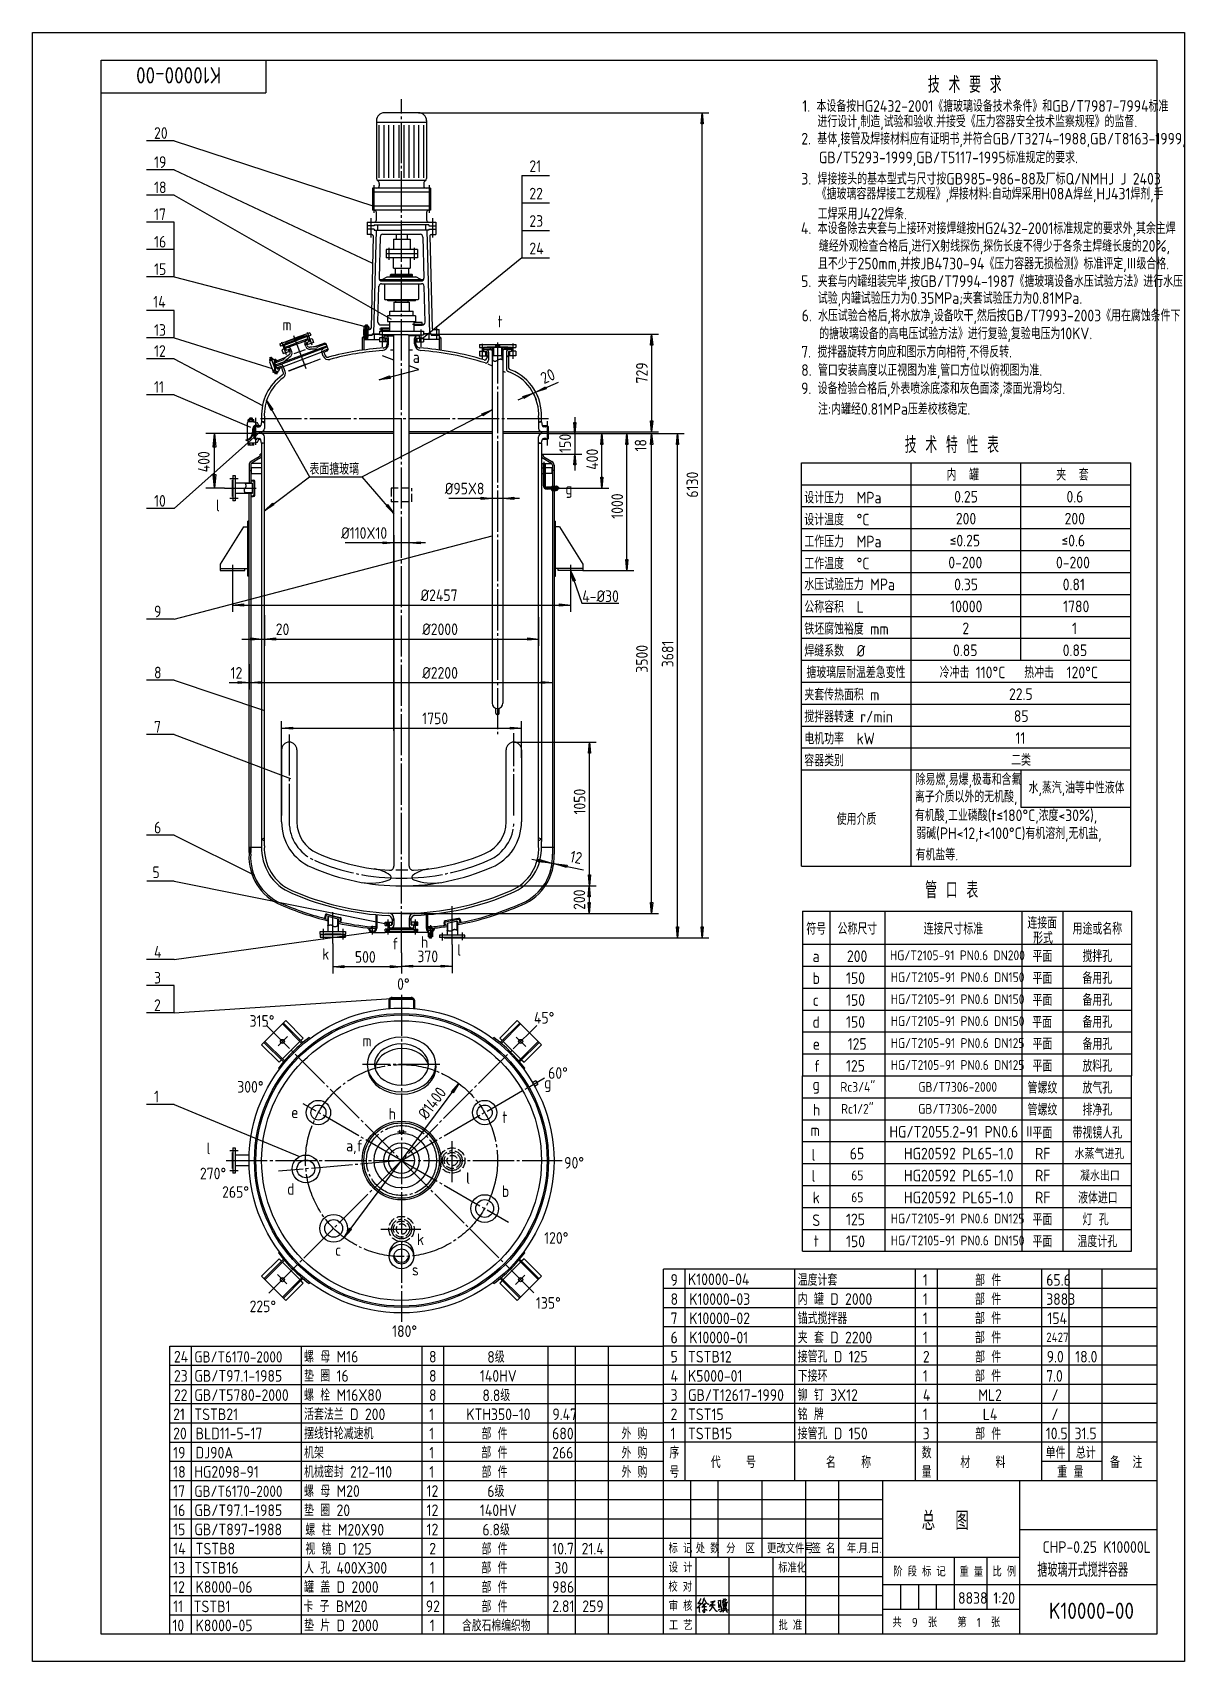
# Model space of a CAD drawing. Extents: x 900 to 66750, y -16816 to 61910.
# Drawn here: x 900 to 1320, y -3935 to -3341 of the extents above; entities that cross this region are included whole.
import ezdxf

# ---------------------------------------------------------------- set-up
doc = ezdxf.new("R2010")
doc.units = 0
doc.linetypes.add('DASHDOT', pattern=[18, 15, -1, 1, -1])
doc.linetypes.add('DASHED', pattern=[4, 3, -1])
doc.layers.get('0').update_dxf_attribs({"linetype": 'DASHDOT'})
for name, color, linetype in [('1', 7, 'CONTINUOUS'), ('11', 3, 'CONTINUOUS'), ('12', 7, 'CONTINUOUS'), ('13', 12, 'CONTINUOUS'), ('14', 3, 'CONTINUOUS'), ('16', 134, 'CONTINUOUS'), ('2', 4, 'CONTINUOUS'), ('3', 7, 'CONTINUOUS'), ('4', 2, 'DASHED'), ('5', 3, 'DASHDOT'), ('8', 3, 'CONTINUOUS'), ('9', 134, 'CONTINUOUS'), ('97', 1, 'CONTINUOUS')]:
    doc.layers.add(name, color=color, linetype=linetype)
doc.styles.get("Standard").update_dxf_attribs({"font": 'gbenor.shx', "bigfont": 'gbcbig.shx'})
doc.dimstyles.get("Standard").update_dxf_attribs({"dimtxt": 3.5, "dimasz": 4, "dimexe": 2, "dimexo": 0, "dimgap": 1, "dimtad": 1, "dimtoh": 1, "dimdec": 4, "dimzin": 0, "dimdsep": 46, "dimtxsty": 'Standard', "dimcen": 0, "dimadec": 0, "dimazin": 0, "dimtfac": 1, "dimtdec": 4, "dimtmove": 0, "dimatfit": 0, "dimfxl": 1, "dimtolj": 1, "dimtzin": 0, "dimarcsym": 0})

msp = doc.modelspace()

# ---------------------------------------------------------------- texts
at = {"layer": '11', "char_height": 4.25, "width": 65536, "attachment_point": 7}
for s, insert in [('20', (944.44271, -3379.72731)), ('19', (944.44271, -3390.3194)), ('21', (1081.30087, -3391.80505)), ('18', (944.44271, -3399.52991)), ('22', (1081.30087, -3401.80505)), ('17', (944.44271, -3409.35636)), ('23', (1081.30087, -3411.80505)), ('16', (944.44271, -3419.35636)), ('24', (1081.30087, -3421.80505)), ('15', (944.44271, -3429.35636)), ('14', (944.14271, -3441.25465)), ('t', (1069.68087, -3448.4377)), ('13', (944.44271, -3451.55465)), ('m', (991.21538, -3449.62212)), ('12', (944.44271, -3459.21868)), ('a', (1038.78087, -3461.42837)), ('11', (944.44271, -3472.31868)), ('表面搪玻璃', (1001.13087, -3502.20572)), ('10', (944.44271, -3513.85834)), ('g', (1094.38087, -3510.64503)), ('4-%%c30', (1100.58087, -3548.619)), ('9', (944.44271, -3554.1913)), ('8', (944.44271, -3576.47009)), ('7', (944.44271, -3596.26115)), ('6', (944.44271, -3632.97417)), ('5', (943.88087, -3649.30497)), ('h', (1041.73892, -3674.73241)), ('4', (944.44271, -3678.33272)), ('k', (1005.7329, -3679.094)), ('f', (1031.26028, -3675.32269)), ('3', (944.44271, -3687.75176)), ('0%%d', (1033.08087, -3690.05921)), ('2', (944.44271, -3697.75176)), ('315%%d', (979.28087, -3703.50845)), ('45%%d', (1082.96869, -3702.36084)), ('60%%d', (1088.14839, -3722.49628)), ('300%%d', (974.78921, -3727.54461)), ('1', (944.44271, -3731.10495)), ('h', (1029.99506, -3737.36329)), ('90%%d', (1094.00587, -3755.24628)), ('270%%d', (961.18087, -3759.14628)), ('265%%d', (969.26421, -3765.89628)), ('k', (1040.32185, -3783.13994)), ('120%%d', (1086.68087, -3782.64628)), ('225%%d', (979.28087, -3807.59628)), ('135%%d', (1083.68087, -3806.34628)), ('180%%d', (1031.25077, -3816.64628))]:
    msp.add_mtext(s, dxfattribs=dict(at, insert=insert))
at = {"layer": '11', "insert": (1123.98087, -3493.744), "char_height": 4.25, "width": 65536, "attachment_point": 7, "rotation": 90}
msp.add_mtext('18', dxfattribs=at)
at = {"layer": '2', "insert": (968.90908, -3353.56256), "char_height": 5.95, "width": 65536, "attachment_point": 7, "rotation": 180}
msp.add_mtext('K10000-00', dxfattribs=at)
at = {"layer": '2', "width": 65536, "attachment_point": 7}
for s, insert, char_height in [('技 术 要 求', (1226.6243, -3362.95373), 5.95), ('1. 本设备按HG2432-2001《搪玻璃设备技术条件》和GB/T7987-7994标准', (1180.8145, -3369.89726), 4.25), ('进行设计,制造,试验和验收.并接受《压力容器安全技术监察规程》的监督.', (1186.34752, -3376.4576), 4.25), ('2. 基体,接管及焊接材料应有证明书,并符合GB/T3274-1988,GB/T8163-1999,', (1180.4625, -3382.77495), 4.25), ('GB/T5293-1999,GB/T5117-1995标准规定的要求.', (1186.8714, -3389.60759), 4.25), ('3. 焊接接头的基本型式与尺寸按GB985-986-88及厂标Q/NMHJ J 2403', (1180.4525, -3396.41082), 4.25), ('《搪玻璃容器焊接工艺规程》,焊接材料:自动焊采用H08A焊丝,HJ431焊剂,手', (1186.10652, -3402.83158), 4.25), ('工焊采用J422焊条.', (1186.42365, -3409.15639), 4.25), ('4. 本设备除去夹套与上接环对接焊缝按HG2432-2001标准规定的要求外,其余主焊', (1180.33381, -3415.41552), 4.25), ('缝经外观检查合格后,进行X射线探伤,探伤长度不得少于各条主焊缝长度的20%,', (1186.88863, -3421.83955), 4.25), ('且不少于250mm,并按JB4730-94《压力容器无损检测》标准评定,Ⅲ级合格.', (1186.51697, -3428.30518), 4.25), ('5. 夹套与内罐组装完毕,按GB/T7994-1987《搪玻璃设备水压试验方法》进行水压', (1180.41302, -3434.74173), 4.25), ('试验,内罐试验压力为0.35MPa;夹套试验压力为0.81MPa.', (1186.48773, -3440.87904), 4.25), ('6. 水压试验合格后,将水放净,设备吹干,然后按GB/T7993-2003《用在腐蚀条件下', (1180.58397, -3447.25494), 4.25), ('的搪玻璃设备的高电压试验方法》进行复验,复验电压为10KV.', (1186.99936, -3453.80464), 4.25), ('7. 搅拌器旋转方向应和图示方向相符,不得反转.', (1180.42065, -3460.47935), 4.25), ('8. 管口安装高度以正视图为准,管口方位以俯视图为准.', (1180.42065, -3467.16398), 4.25), ('9. 设备检验合格后,外表喷涂底漆和灰色面漆,漆面光滑均匀.', (1180.39973, -3473.81777), 4.25), ('注:内罐经0.81MPa压差校核稳定.', (1186.55985, -3480.34455), 4.25), ('技 术 特 性 表', (1218.18485, -3494.31554), 5.95), ('内  罐', (1233.41667, -3504.34624), 4.25), ('夹  套', (1273.41667, -3504.34624), 4.25), ('设计压力  MPa', (1181.56135, -3512.70124), 4.25), ('0.25', (1236.18697, -3512.34874), 4.25), ('0.6', (1277.14339, -3512.34624), 4.25), ('设计温度  %%dC', (1181.56135, -3520.70124), 4.25), ('200', (1236.80061, -3520.34874), 4.25), ('200', (1276.45979, -3520.34624), 4.25), ('工作压力  MPa', (1181.56135, -3528.70124), 4.25), ('≤0.25', (1234.534, -3528.34874), 4.25), ('≤0.6', (1275.29768, -3528.34624), 4.25), ('工作温度  %%dC', (1181.56135, -3536.70124), 4.25), ('0-200', (1234.0649, -3536.34874), 4.25), ('0-200', (1273.31526, -3536.34624), 4.25), ('水压试验压力 MPa', (1181.56135, -3544.34624), 4.25), ('0.35', (1236.18697, -3544.34874), 4.25), ('0.81', (1275.7762, -3544.34624), 4.25), ('公称容积  L', (1181.56135, -3552.54024), 4.25), ('10000', (1234.75055, -3552.34874), 4.25), ('1780', (1275.91271, -3552.34874), 4.25), ('铁坯腐蚀裕度 mm', (1181.56135, -3560.54024), 4.25), ('2', (1239.19417, -3560.34624), 4.25), ('1', (1279.19417, -3560.34624), 4.25), ('焊缝系数  %%c', (1181.56135, -3568.54024), 4.25), ('0.85', (1235.7762, -3568.34624), 4.25), ('0.85', (1275.7762, -3568.34624), 4.25), ('搪玻璃层耐温差急变性', (1182.32628, -3576.43561), 4.25), ('冷冲击 110%%dC   热冲击  120%%dC', (1230.91554, -3576.43561), 4.25), ('夹套传热面积 m', (1181.56135, -3584.54024), 4.25), ('22.5', (1256.18697, -3584.34874), 4.25), ('搅拌器转速 r/min', (1181.56135, -3592.54024), 4.25), ('85', (1257.96277, -3592.34874), 4.25), ('电机功率  kW', (1181.56135, -3600.54024), 4.25), ('11', (1258.54557, -3600.34874), 4.25), ('容器类别', (1181.56135, -3608.54024), 4.25), ('二类', (1256.97135, -3608.34624), 4.25), ('除易燃,易爆,极毒和含氟', (1222.13635, -3616.40724), 4.25), ('离子介质以外的无机酸,', (1221.87435, -3622.69824), 4.25), ('水,蒸汽,油等中性液体', (1263.32835, -3619.42164), 4.25), ('使用介质', (1193.38135, -3629.91174), 4.25), ('有机酸,工业磷酸(t≤180%%dC,浓度<30%),', (1221.87435, -3629.51324), 4.25), ('弱碱(PH<12,t<100%%dC)有机溶剂,无机盐,', (1222.39835, -3636.06524), 4.25), ('有机盐等.', (1222.13635, -3642.88024), 4.25), ('管 口 表', (1225.6457, -3656.65427), 5.95), ('连接面', (1262.8926, -3667.76447), 4.25), ('符号', (1182.2656, -3669.90247), 4.25), ('公称尺寸', (1193.6756, -3669.90247), 4.25), ('连接尺寸标准', (1225.0856, -3669.90247), 4.25), ('形式', (1264.9786, -3673.24047), 4.25), ('用途或名称', (1279.3806, -3669.90247), 4.25), ('200', (1197.09486, -3679.90497), 4.25), ('HG/T2105-91 PN0.6 DN200', (1212.80256, -3679.24207), 3.57), ('平面', (1264.7656, -3679.90247), 4.25), ('搅拌孔', (1282.9706, -3679.90247), 4.25), ('a', (1184.55677, -3679.90247), 4.25), ('b', (1184.55677, -3687.90247), 4.25), ('150', (1196.75404, -3687.90247), 4.25), ('HG/T2105-91 PN0.6 DN150', (1213.06173, -3687.24207), 3.57), ('平面', (1264.7656, -3687.90247), 4.25), ('备用孔', (1282.9706, -3687.90247), 4.25), ('c', (1184.62513, -3695.90247), 4.25), ('150', (1196.75404, -3695.90247), 4.25), ('HG/T2105-91 PN0.6 DN150', (1213.06173, -3695.24207), 3.57), ('平面', (1264.7656, -3695.90247), 4.25), ('备用孔', (1282.9706, -3695.90247), 4.25), ('d', (1184.55677, -3703.90247), 4.25), ('150', (1196.75404, -3703.90247), 4.25), ('HG/T2105-91 PN0.6 DN150', (1213.06173, -3703.24207), 3.57), ('平面', (1264.66276, -3703.99185), 4.25), ('备用孔', (1282.9706, -3703.90247), 4.25), ('e', (1184.62513, -3711.90247), 4.25), ('125', (1197.36912, -3711.90497), 4.25), ('HG/T2105-91 PN0.6 DN125', (1213.06173, -3711.24207), 3.57), ('平面', (1264.7656, -3711.90247), 4.25), ('备用孔', (1283, -3711.97231), 4.25), ('f', (1185.03529, -3719.90247), 4.25), ('125', (1196.75404, -3719.90247), 4.25), ('HG/T2105-91 PN0.6 DN125', (1213.06173, -3719.24207), 3.57), ('平面', (1264.7656, -3719.90247), 4.25), ('放料孔', (1282.9706, -3719.90247), 4.25), ('g', (1184.55677, -3727.90247), 4.25), ('Rc3/4"', (1194.70541, -3727.24207), 3.57), ('GB/T7306-2000', (1223.13665, -3727.24207), 3.57), ('管螺纹', (1262.9706, -3727.90247), 4.25), ('放气孔', (1282.9706, -3727.90247), 4.25), ('h', (1184.69349, -3735.90247), 4.25), ('Rc1/2"', (1194.96458, -3735.24207), 3.57), ('GB/T7306-2000', (1223.0985, -3735.24207), 3.57), ('管螺纹', (1262.9706, -3735.90247), 4.25), ('排净孔', (1282.9706, -3735.90247), 4.25), ('m', (1183.80482, -3743.34307), 4.25), ('HG/T2055.2-91 PN0.6 Ⅱ', (1212.58218, -3743.92962), 4.25), ('平面', (1264.7656, -3744.2981), 4.25), ('带视镜人孔', (1279.3806, -3744.2981), 4.25), ('l', (1184.15872, -3752.35747), 4.25), ('65', (1198.12122, -3751.90247), 4.25), ('HG20592 PL65-1.0', (1217.89171, -3751.90497), 4.25), ('RF', (1265.68958, -3751.90247), 4.25), ('水蒸气进孔', (1280.07978, -3751.73291), 3.825), ('l', (1184.16841, -3760.00497), 4.25), ('65', (1198.67279, -3759.50457), 3.57), ('HG20592 PL65-1.0', (1217.89171, -3759.90497), 4.25), ('RF', (1265.68958, -3759.90247), 4.25), ('凝水出口', (1282.0523, -3759.71533), 3.825), ('k', (1184.62487, -3767.90497), 4.25), ('65', (1198.67279, -3767.50457), 3.57), ('HG20592 PL65-1.0', (1217.89171, -3767.90497), 4.25), ('RF', (1265.68958, -3767.90247), 4.25), ('液体进口', (1281.38294, -3767.99185), 4.25), ('125', (1196.75404, -3775.91247), 4.25), ('HG/T2105-91 PN0.6 DN125', (1213.06173, -3775.24207), 3.57), ('平面', (1264.7656, -3775.90247), 4.25), ('灯 孔', (1282.98825, -3775.91247), 4.25), ('S', (1184.48841, -3776.19117), 4.25), ('t', (1184.9677, -3783.74872), 4.25), ('150', (1196.75404, -3783.90247), 4.25), ('HG/T2105-91 PN0.6 DN150', (1213.06173, -3783.24207), 3.57), ('平面', (1264.7656, -3783.90247), 4.25), ('温度计孔', (1281.1756, -3783.90247), 4.25), ('9', (1132.78426, -3797.95856), 4.25), ('K10000-04', (1139.15144, -3797.71556), 4.25), ('温度计套', (1179.15144, -3797.95856), 4.25), ('1', (1224.78426, -3797.95856), 4.25), ('部 件', (1243.84098, -3798.04794), 4.25), ('65.6', (1269.76543, -3797.96106), 4.25), ('8', (1132.78426, -3804.95856), 4.25), ('K10000-03', (1139.60457, -3804.96106), 4.25), ('内 罐 D 2000', (1179.15144, -3804.95856), 4.25), ('1', (1224.78426, -3804.95856), 4.25), ('部 件', (1243.7841, -3804.95856), 4.25), ('3883', (1269.75581, -3804.96106), 4.25), ('锚式搅拌器', (1179.15144, -3811.95856), 4.25), ('部 件', (1243.7841, -3811.95856), 4.25), ('7', (1132.78426, -3811.95856), 4.25), ('K10000-02', (1139.60457, -3811.96106), 4.25), ('1', (1224.78426, -3811.95856), 4.25), ('154', (1270.17955, -3811.96106), 4.25), ('6', (1132.78426, -3818.95856), 4.25), ('K10000-01', (1139.60457, -3818.96106), 4.25), ('夹 套 D 2200', (1179.15144, -3818.95856), 4.25), ('1', (1224.78426, -3818.95856), 4.25), ('部 件', (1243.7841, -3818.95856), 4.25), ('2427', (1269.76524, -3818.46056), 3.4), ('24', (951.69051, -3825.96106), 4.25), ('GB/T6170-2000', (959.15144, -3825.95856), 4.08), ('螺 母 M16', (999.15144, -3825.95856), 4.25), ('8', (1044.71502, -3825.96106), 4.25), ('8级', (1065.94942, -3826.04356), 4.25), ('5', (1132.78426, -3825.95856), 4.25), ('TSTB12', (1139.15144, -3825.95856), 4.25), ('接管孔 D 125', (1179.15144, -3825.95856), 4.25), ('2', (1224.78426, -3825.96106), 4.25), ('部 件', (1243.84098, -3826.04794), 4.25), ('9.0', (1269.93922, -3825.96106), 4.25), ('18.0', (1280.32332, -3825.96106), 4.25), ('23', (951.69051, -3832.96106), 4.25), ('GB/T97.1-1985', (959.15144, -3832.95856), 4.25), ('垫 圈 16', (999.15144, -3832.95856), 4.25), ('8', (1044.71502, -3832.96106), 4.25), ('140HV', (1063.27207, -3832.96106), 4.25), ('4', (1132.78426, -3832.95856), 4.25), ('K5000-01', (1139.15144, -3832.95856), 4.25), ('下接环', (1179.15144, -3832.95856), 4.25), ('1', (1224.78426, -3832.95856), 4.25), ('部 件', (1243.7841, -3832.95856), 4.25), ('7.0', (1269.73348, -3832.95856), 4.25), ('22', (951.69051, -3839.96106), 4.25), ('GB/T5780-2000', (959.15144, -3839.95856), 4.25), ('螺 栓 M16X80', (999.15144, -3839.95856), 4.25), ('8', (1044.71502, -3839.96106), 4.25), ('8.8级', (1064.17361, -3840.04356), 4.25), ('3', (1132.78426, -3839.95856), 4.25), ('GB/T12617-1990', (1139.15144, -3839.95856), 4.25), ('铆 钉 3X12', (1179.15144, -3839.95856), 4.25), ('4', (1224.78426, -3839.95856), 4.25), ('ML2', (1244.98152, -3839.95856), 4.25), ('/', (1271.64754, -3839.95856), 4.25), ('21', (951.41707, -3846.95856), 4.25), ('TSTB21', (959.15144, -3846.95856), 4.25), ('活套法兰 D 200', (999.15144, -3846.95856), 4.25), ('1', (1044.78426, -3846.95856), 4.25), ('KTH350-10', (1058.31489, -3846.96106), 4.25), ('9.47', (1089.70072, -3846.96106), 4.25), ('2', (1132.78426, -3846.95856), 4.25), ('TST15', (1139.15144, -3846.95856), 4.25), ('铭 牌', (1179.15144, -3846.95856), 4.25), ('1', (1224.78426, -3846.95856), 4.25), ('L4', (1246.62215, -3846.95856), 4.25), ('/', (1271.64754, -3846.95856), 4.25), ('20', (951.41707, -3853.95856), 4.25), ('BLD11-5-17', (959.60293, -3853.96106), 4.25), ('摆线针轮减速机', (999.15144, -3853.95856), 4.25), ('1', (1044.78426, -3853.95856), 4.25), ('部 件', (1063.84098, -3854.04794), 4.25), ('680', (1089.60599, -3853.96106), 4.25), ('外 购', (1114.91887, -3853.99684), 4.197795), ('1', (1132.78426, -3853.95856), 4.25), ('TSTB15', (1139.15144, -3853.95856), 4.25), ('接管孔 D 150', (1179.15144, -3853.95856), 4.25), ('3', (1224.71502, -3853.96106), 4.25), ('部 件', (1243.84098, -3854.04794), 4.25), ('10.5', (1269.59971, -3853.96106), 4.25), ('31.5', (1280.0856, -3853.96106), 4.25), ('19', (951.41707, -3860.95856), 4.25), ('DJ90A', (959.60293, -3860.96106), 4.25), ('机架', (999.15144, -3860.95856), 4.25), ('1', (1044.78426, -3860.95856), 4.25), ('部 件', (1063.7841, -3860.95856), 4.25), ('266', (1089.60599, -3860.96106), 4.25), ('外 购', (1114.91887, -3860.99684), 4.197795), ('序', (1132.35644, -3860.95856), 4.25), ('代    号', (1147.45207, -3864.45856), 4.25), ('名    称', (1189.45207, -3864.45856), 4.25), ('数', (1224.35644, -3860.95856), 4.25), ('材    料', (1238.45207, -3864.45856), 4.25), ('单件', (1269.56144, -3860.95856), 4.25), ('总计', (1280.56144, -3860.95856), 4.25), ('备  注', (1293.00676, -3864.45856), 4.25), ('18', (951.41707, -3867.95856), 4.25), ('HG2098-91', (959.15144, -3867.95856), 4.25), ('机械密封 212-110', (999.15144, -3867.95856), 4.25), ('1', (1044.78426, -3867.95856), 4.25), ('部 件', (1063.84098, -3868.04794), 4.25), ('外 购', (1114.91887, -3867.99684), 4.197795), ('号', (1132.35644, -3867.95856), 4.25), ('量', (1224.35644, -3867.95856), 4.25), ('重 量', (1273.7841, -3867.95856), 4.25), ('17', (951.41707, -3874.95856), 4.25), ('GB/T6170-2000', (959.15144, -3874.95856), 4.08), ('螺 母 M20', (999.15144, -3874.95856), 4.25), ('12', (1043.82712, -3874.96106), 4.25), ('6级', (1065.94942, -3875.04356), 4.25), ('16', (951.41707, -3881.95856), 4.25), ('GB/T97.1-1985', (959.15144, -3881.95856), 4.25), ('垫 圈 20', (999.15144, -3881.95856), 4.25), ('12', (1043.82712, -3881.96106), 4.25), ('140HV', (1063.27207, -3881.96106), 4.25), ('15', (951.41707, -3888.95856), 4.25), ('GB/T897-1988', (959.15144, -3888.95856), 4.25), ('螺 柱 M20X90', (999.60293, -3889.06747), 4.25), ('12', (1043.82712, -3888.96106), 4.25), ('6.8级', (1064.17361, -3889.04356), 4.25), ('总  图', (1224.37211, -3887.07031), 6.8), ('14', (951.41707, -3895.95856), 4.25), ('TSTB8', (959.60293, -3895.96106), 4.25), ('视 镜 D 125', (999.60293, -3896.04794), 4.25), ('部 件', (1063.84098, -3896.04794), 4.25), ('10.7', (1089.65106, -3895.96106), 4.25), ('CHP-0.25 K10000L', (1268.42243, -3895.3798), 4.25), ('13', (951.41707, -3902.95856), 4.25), ('TSTB16', (959.15144, -3902.95856), 4.25), ('人 孔 400X300', (999.15144, -3902.95856), 4.25), ('1', (1044.98928, -3902.96106), 4.25), ('部 件', (1063.7841, -3902.95856), 4.25), ('30', (1090.41707, -3902.95856), 4.25), ('搪玻璃开式搅拌容器', (1266.54562, -3904.15022), 5.1), ('12', (951.41707, -3909.95856), 4.25), ('K8000-06', (959.60293, -3909.96106), 4.25), ('罐 盖 D 2000', (999.15144, -3909.95856), 4.25), ('1', (1044.98928, -3909.96106), 4.25), ('部 件', (1063.84098, -3910.04794), 4.25), ('986', (1089.60599, -3909.96106), 4.25), ('11', (951.41707, -3916.95856), 4.25), ('TSTB1', (958.88398, -3917.02556), 4.25), ('卡 子 BM20', (998.88398, -3916.95856), 4.25), ('92', (1043.55286, -3916.96106), 4.25), ('部 件', (1063.84098, -3917.04794), 4.25), ('2.81', (1089.64618, -3916.96106), 4.25), ('259', (1100.59676, -3916.96106), 4.25), ('K10000-00', (1270.74812, -3919.46206), 5.95), ('10', (951.14961, -3923.95856), 4.25), ('K8000-05', (959.60293, -3923.96106), 4.25), ('垫 片 D 2000', (999.15144, -3923.95856), 4.25), ('1', (1044.98928, -3923.96106), 4.25), ('含胶石棉编织物', (1056.74881, -3923.99684), 4.197795)]:
    msp.add_mtext(s, dxfattribs=dict(at, insert=insert, char_height=char_height))
at = {"layer": '3', "insert": (1071.4219, -3738.58779), "char_height": 4.25, "width": 65536, "attachment_point": 7}
msp.add_mtext('t', dxfattribs=at)
at = {"layer": '8', "char_height": 4.25, "width": 65536, "attachment_point": 7}
for s, insert in [('m', (1020.40801, -3710.72125)), ('g', (1086.695, -3727.2896)), ('e', (994.44861, -3736.829)), ('a,f', (1014.46933, -3749.97135)), ('d', (992.99407, -3764.79057)), ('b', (1071.25808, -3765.57133)), ('c', (1010.46942, -3787.04837)), ('s', (1038.49479, -3794.22617))]:
    msp.add_mtext(s, dxfattribs=dict(at, insert=insert))
at = {"layer": '9', "width": 65536, "attachment_point": 7}
for s, insert, char_height in [('2', (1044.78426, -3895.96106), 4.25), ('21.4', (1100.3575, -3895.96106), 4.25), ('校 对', (1131.9925, -3909.53006), 3.4), ('8838', (1237.61811, -3913.96106), 4.25)]:
    msp.add_mtext(s, dxfattribs=dict(at, insert=insert, char_height=char_height))

# ---------------------------------------------------------------- blocks, each defined once
blk = doc.blocks.new('Cadt1')
at = {"layer": '1'}
for p, q in [((925.15, -3924.96), (925.15, -3350.96)), ((925.15, -3350.96), (1310.15, -3350.96)), ((1310.15, -3350.96), (1310.15, -3924.96)), ((1130.15, -3924.96), (1130.15, -3791.96)), ((1130.15, -3868.96), (1310.15, -3868.96)), ((1140.15, -3896.96), (1140.15, -3868.96)), ((1150.15, -3896.96), (1150.15, -3868.96)), ((1166.15, -3896.96), (1166.15, -3868.96)), ((1182.15, -3924.96), (1182.15, -3868.96)), ((1194.15, -3924.96), (1194.15, -3868.96)), ((1210.15, -3924.96), (1210.15, -3868.96)), ((1260.15, -3924.96), (1260.15, -3868.96)), ((1130.15, -3889.96), (1210.15, -3889.96)), ((1310.15, -3886.96), (1260.15, -3886.96)), ((1130.15, -3896.96), (1260.15, -3896.96)), ((1142.15, -3924.96), (1142.15, -3896.96)), ((1154.15, -3924.96), (1154.15, -3896.96)), ((1170.15, -3924.96), (1170.15, -3896.96)), ((1236.15, -3896.96), (1236.15, -3915.96)), ((1248.15, -3896.96), (1248.15, -3915.96)), ((1130.15, -3903.96), (1210.15, -3903.96)), ((1210.15, -3906.96), (1310.15, -3906.96)), ((1210.15, -3915.96), (1260.15, -3915.96)), ((1310.15, -3924.96), (925.15, -3924.96))]:
    blk.add_line(p, q, dxfattribs=at)
at = {"layer": '2'}
for p, q in [((900.15, -3934.96), (900.15, -3340.96)), ((900.15, -3340.96), (1320.15, -3340.96)), ((1320.15, -3340.96), (1320.15, -3934.96)), ((1130.15, -3875.96), (1210.15, -3875.96, 1)), ((1130.15, -3882.96), (1210.15, -3882.96)), ((1216.65, -3906.96), (1216.65, -3915.96)), ((1223.15, -3906.96), (1223.15, -3915.96)), ((1229.65, -3906.96), (1229.65, -3915.96)), ((1130.15, -3910.96), (1210.15, -3910.96)), ((1130.15, -3917.96), (1210.15, -3917.96)), ((1320.15, -3934.96), (900.15, -3934.96))]:
    blk.add_line(p, q, dxfattribs=at)
at = {"layer": '2', "insert": (1250.46, -3913.96), "char_height": 4.25, "width": 65536, "attachment_point": 7}
blk.add_mtext('1:20', dxfattribs=at)
at = {"layer": '3', "char_height": 3.4, "width": 65536, "attachment_point": 7}
for s, insert in [('标 记', (1132.06, -3895.5)), ('处 数', (1141.97, -3895.51)), ('分  区', (1153.04, -3895.51)), ('更改文件号', (1167.96, -3895.53)), ('签 名', (1184.19, -3895.51)), ('年.月.日.', (1197.08, -3895.48)), ('设 计', (1132.12, -3902.53)), ('标准化', (1172.04, -3902.55)), ('阶 段 标 记', (1213.98, -3904)), ('重 量', (1238.1, -3904.01)), ('比 例', (1250.16, -3904.01)), ('审 核', (1132.1, -3916.53)), ('工 艺', (1132.18, -3923.53)), ('批 准', (1172.14, -3923.55)), ('共  9  张    第  1  张', (1213.68, -3922.51))]:
    blk.add_mtext(s, dxfattribs=dict(at, insert=insert))
blk = doc.blocks.new('*D1')
at = {"layer": '8'}
for p, q in [((981.08, -3487.15), (963.37, -3487.15)), ((966.03, -3492.15), (966.49, -3487.15)), ((966.96, -3492.15), (966.03, -3492.15)), ((966.49, -3487.15), (966.96, -3492.15)), ((966.49, -3507.15), (966.49, -3487.15)), ((966.49, -3507.15), (966.03, -3502.15, 1)), ((966.03, -3502.15), (966.96, -3502.15)), ((966.96, -3502.15), (966.49, -3507.15)), ((970.17, -3507.15), (963.37, -3507.15))]:
    blk.add_line(p, q, dxfattribs=at)
at = {"layer": '12', "insert": (964.71, -3501.31), "char_height": 4.25, "width": 65536, "attachment_point": 7, "rotation": 90}
blk.add_mtext('400', dxfattribs=at)
blk = doc.blocks.new('*D2')
at = {"layer": '8'}
for p, q in [((1088.28, -3487.15), (1119.38, -3487.15)), ((1116.51, -3491.15), (1116.88, -3487.15)), ((1117.26, -3491.15), (1116.51, -3491.15)), ((1116.88, -3487.15), (1117.26, -3491.15)), ((1116.88, -3537.15), (1116.88, -3487.15)), ((1116.88, -3537.15), (1116.51, -3533.15, 1)), ((1116.51, -3533.15), (1117.26, -3533.15)), ((1117.26, -3533.15), (1116.88, -3537.15)), ((1100.78, -3537.15), (1119.38, -3537.15))]:
    blk.add_line(p, q, dxfattribs=at)
at = {"layer": '12', "insert": (1115.45, -3518.27), "char_height": 4.25, "width": 65536, "attachment_point": 7, "rotation": 90}
blk.add_mtext('1000', dxfattribs=at)
blk = doc.blocks.new('*D3')
at = {"layer": '8'}
for p, q in [((1088.28, -3487.15), (1128.38, -3487.15)), ((1125.51, -3491.15), (1125.88, -3487.15)), ((1126.26, -3491.15), (1125.51, -3491.15)), ((1125.88, -3487.15), (1126.26, -3491.15)), ((1125.88, -3662.16), (1125.88, -3487.15)), ((1125.88, -3662.16), (1125.51, -3658.16, 1)), ((1125.51, -3658.16), (1126.26, -3658.16)), ((1126.26, -3658.16), (1125.88, -3662.16)), ((1044, -3662.16), (1128.38, -3662.16))]:
    blk.add_line(p, q, dxfattribs=at)
at = {"layer": '12', "insert": (1124.45, -3574.41), "char_height": 4.25, "width": 65536, "attachment_point": 7, "rotation": 90}
blk.add_mtext('3500', dxfattribs=at)
blk = doc.blocks.new('*D4')
at = {"layer": '8'}
for p, q in [((1009.68, -3673.21), (1009.68, -3684.11)), ((1034.68, -3676.52), (1034.68, -3684.11)), ((1009.68, -3681.61), (1013.68, -3681.23)), ((1013.68, -3681.98), (1009.68, -3681.61)), ((1034.68, -3681.61), (1009.68, -3681.61)), ((1013.68, -3681.23), (1013.68, -3681.98)), ((1030.68, -3681.98), (1030.68, -3681.23)), ((1030.68, -3681.23), (1034.68, -3681.61)), ((1034.68, -3681.61), (1030.68, -3681.98, 1))]:
    blk.add_line(p, q, dxfattribs=at)
at = {"layer": '12', "insert": (1017.67, -3680.18), "char_height": 4.25, "width": 65536, "attachment_point": 7}
blk.add_mtext('500', dxfattribs=at)
blk = doc.blocks.new('*D5')
at = {"layer": '8'}
for p, q in [((1034.68, -3676.52), (1034.68, -3683.91)), ((1053.18, -3673.47), (1053.18, -3683.91)), ((1034.68, -3681.41), (1038.68, -3681.03, 1)), ((1038.68, -3681.78), (1034.68, -3681.41)), ((1034.68, -3681.41), (1053.18, -3681.41)), ((1038.68, -3681.03), (1038.68, -3681.78)), ((1049.18, -3681.78), (1049.18, -3681.03)), ((1049.18, -3681.03), (1053.18, -3681.41)), ((1053.18, -3681.41), (1049.18, -3681.78))]:
    blk.add_line(p, q, dxfattribs=at)
at = {"layer": '12', "insert": (1040.47, -3679.98), "char_height": 4.25, "width": 65536, "attachment_point": 7}
blk.add_mtext('370', dxfattribs=at)
blk = doc.blocks.new('*D6')
at = {"layer": '8'}
for p, q in [((1088.28, -3487.15), (1110.27, -3487.15)), ((1107.39, -3491.15), (1107.77, -3487.15)), ((1108.14, -3491.15), (1107.39, -3491.15)), ((1107.77, -3487.15), (1108.14, -3491.15)), ((1107.77, -3507.15), (1107.77, -3487.15)), ((1107.77, -3507.15), (1107.39, -3503.15, 1)), ((1107.39, -3503.15), (1108.14, -3503.15)), ((1108.14, -3503.15), (1107.77, -3507.15)), ((1092.28, -3507.15), (1110.27, -3507.15))]:
    blk.add_line(p, q, dxfattribs=at)
at = {"layer": '12', "insert": (1106.34, -3500.4), "char_height": 4.25, "width": 65536, "attachment_point": 7, "rotation": 90}
blk.add_mtext('400', dxfattribs=at)
blk = doc.blocks.new('Cadt8')
blk.add_line((983.25, -3481.7), (1088.84, -3481.7))
at = {"layer": '1'}
for p, q in [((983.68, -3481.28), (983.68, -3482.95)), ((983.68, -3482.95), (984.08, -3482.95, 6.28)), ((984.68, -3481.28), (984.68, -3482.95)), ((1084.68, -3481.28), (1084.68, -3482.95)), ((1085.68, -3482.95), (1085.28, -3482.95, 6.28)), ((1085.68, -3482.95), (1085.68, -3481.28, 1))]:
    blk.add_line(p, q, dxfattribs=at)
for centre, radius, start, end in [((1068.04, -3480.4), 17.67, 357.14571, 427.90658), ((1068.04, -3480.32), 16.67, 356.69166, 426.52597)]:
    blk.add_arc(centre, radius, start, end, dxfattribs=at)
blk = doc.blocks.new('Cadt9')
at = {"layer": '3'}
for p, q in [((1067.68, -3460.3), (1067.69, -3460.3, 1)), ((1067.69, -3460.3), (1067.69, -3460.31)), ((1067.69, -3460.31), (1067.7, -3460.31)), ((1067.7, -3460.31), (1067.71, -3460.32)), ((1067.71, -3460.32), (1067.72, -3460.33)), ((1067.72, -3460.33), (1067.73, -3460.34)), ((1067.73, -3460.34), (1067.74, -3460.35)), ((1067.74, -3460.35), (1067.76, -3460.36)), ((1067.76, -3460.36), (1067.77, -3460.37)), ((1067.77, -3460.37), (1067.78, -3460.37)), ((1067.78, -3460.37), (1067.8, -3460.38)), ((1067.8, -3460.38), (1067.81, -3460.39)), ((1067.81, -3460.39), (1067.82, -3460.4)), ((1067.82, -3460.4), (1067.84, -3460.41)), ((1067.84, -3460.41), (1067.85, -3460.43)), ((1067.85, -3460.43), (1067.87, -3460.44)), ((1067.87, -3460.44), (1067.88, -3460.45)), ((1067.88, -3460.45), (1067.9, -3460.46)), ((1067.9, -3460.46), (1067.92, -3460.47)), ((1067.92, -3460.47), (1067.94, -3460.48)), ((1067.94, -3460.48), (1067.95, -3460.49)), ((1067.95, -3460.49), (1067.97, -3460.51)), ((1067.97, -3460.51), (1067.99, -3460.52)), ((1067.99, -3460.52), (1068.01, -3460.53)), ((1068.01, -3460.53), (1068.03, -3460.54)), ((1068.03, -3460.54), (1068.05, -3460.55)), ((1068.05, -3460.55), (1068.07, -3460.56)), ((1068.07, -3460.56), (1068.09, -3460.58)), ((1068.09, -3460.58), (1068.11, -3460.59)), ((1068.11, -3460.59), (1068.13, -3460.6)), ((1068.13, -3460.6), (1068.16, -3460.61)), ((1068.16, -3460.61), (1068.18, -3460.62)), ((1068.18, -3460.62), (1068.2, -3460.63)), ((1068.2, -3460.63), (1068.22, -3460.64)), ((1068.22, -3460.64), (1068.24, -3460.65)), ((1068.24, -3460.65), (1068.27, -3460.66)), ((1068.27, -3460.66), (1068.29, -3460.67)), ((1068.29, -3460.67), (1068.31, -3460.68)), ((1068.31, -3460.68), (1068.33, -3460.69)), ((1068.33, -3460.69), (1068.35, -3460.7)), ((1068.35, -3460.7), (1068.38, -3460.71)), ((1068.38, -3460.71), (1068.4, -3460.72)), ((1068.4, -3460.72), (1068.42, -3460.72)), ((1068.42, -3460.72), (1068.44, -3460.73)), ((1068.44, -3460.73), (1068.47, -3460.74)), ((1068.47, -3460.74), (1068.49, -3460.74)), ((1068.49, -3460.74), (1068.51, -3460.75)), ((1068.51, -3460.75), (1068.53, -3460.75)), ((1068.53, -3460.75), (1068.55, -3460.76)), ((1068.55, -3460.76), (1068.58, -3460.76)), ((1068.58, -3460.76), (1068.6, -3460.76)), ((1068.6, -3460.76), (1068.62, -3460.77)), ((1068.62, -3460.77), (1068.64, -3460.77)), ((1068.64, -3460.77), (1068.66, -3460.77)), ((1068.66, -3460.77), (1068.68, -3460.77)), ((1068.68, -3460.77), (1068.7, -3460.77)), ((1068.7, -3460.77), (1068.73, -3460.77)), ((1068.73, -3460.77), (1068.75, -3460.77)), ((1068.75, -3460.77), (1068.77, -3460.77)), ((1068.77, -3460.77), (1068.79, -3460.77)), ((1068.79, -3460.77), (1068.81, -3460.77)), ((1068.81, -3460.77), (1068.83, -3460.77)), ((1068.83, -3460.77), (1068.85, -3460.76)), ((1068.85, -3460.76), (1068.87, -3460.76)), ((1068.87, -3460.76), (1068.89, -3460.76)), ((1068.89, -3460.76), (1068.91, -3460.75)), ((1068.91, -3460.75), (1068.94, -3460.75)), ((1068.94, -3460.75), (1068.96, -3460.75)), ((1068.96, -3460.75), (1068.98, -3460.74)), ((1068.98, -3460.74), (1069, -3460.74)), ((1069, -3460.74), (1069.02, -3460.73)), ((1069.02, -3460.73), (1069.04, -3460.72)), ((1069.04, -3460.72), (1069.06, -3460.72)), ((1069.06, -3460.72), (1069.08, -3460.71)), ((1069.08, -3460.71), (1069.1, -3460.7)), ((1069.1, -3460.7), (1069.12, -3460.7)), ((1069.12, -3460.7), (1069.14, -3460.69)), ((1069.14, -3460.69), (1069.16, -3460.68)), ((1069.16, -3460.68), (1069.18, -3460.67)), ((1069.18, -3460.67), (1069.2, -3460.66)), ((1069.2, -3460.66), (1069.22, -3460.66)), ((1069.22, -3460.66), (1069.25, -3460.65)), ((1069.25, -3460.65), (1069.27, -3460.64)), ((1069.27, -3460.64), (1069.29, -3460.63)), ((1069.29, -3460.63), (1069.31, -3460.62)), ((1069.31, -3460.62), (1069.33, -3460.61)), ((1069.33, -3460.61), (1069.35, -3460.6)), ((1069.35, -3460.6), (1069.37, -3460.59)), ((1069.37, -3460.59), (1069.39, -3460.58)), ((1069.39, -3460.58), (1069.41, -3460.57)), ((1069.41, -3460.57), (1069.43, -3460.56)), ((1069.43, -3460.56), (1069.45, -3460.55)), ((1069.45, -3460.55), (1069.47, -3460.54)), ((1069.47, -3460.54), (1069.49, -3460.52)), ((1069.49, -3460.52), (1069.51, -3460.51)), ((1069.51, -3460.51), (1069.53, -3460.5)), ((1069.53, -3460.5), (1069.55, -3460.49)), ((1069.55, -3460.49), (1069.57, -3460.48)), ((1069.57, -3460.48), (1069.59, -3460.47)), ((1069.59, -3460.47), (1069.61, -3460.46)), ((1069.61, -3460.46), (1069.63, -3460.44)), ((1069.63, -3460.44), (1069.65, -3460.43)), ((1069.65, -3460.43), (1069.67, -3460.42)), ((1069.67, -3460.42), (1069.69, -3460.41)), ((1069.69, -3460.41), (1069.71, -3460.4)), ((1069.71, -3460.4), (1069.73, -3460.39)), ((1069.73, -3460.39), (1069.75, -3460.37)), ((1069.75, -3460.37), (1069.77, -3460.36)), ((1069.77, -3460.36), (1069.79, -3460.35)), ((1069.79, -3460.35), (1069.81, -3460.34)), ((1069.81, -3460.34), (1069.83, -3460.33)), ((1069.83, -3460.33), (1069.85, -3460.31)), ((1069.85, -3460.31), (1069.87, -3460.3)), ((1069.87, -3460.3), (1069.89, -3460.29)), ((1069.89, -3460.29), (1069.91, -3460.28)), ((1069.91, -3460.28), (1069.93, -3460.27)), ((1069.93, -3460.27), (1069.95, -3460.26)), ((1069.95, -3460.26), (1069.97, -3460.24)), ((1069.97, -3460.24), (1069.99, -3460.23)), ((1069.99, -3460.23), (1070.01, -3460.22)), ((1070.01, -3460.22), (1070.03, -3460.21)), ((1070.03, -3460.21), (1070.05, -3460.2)), ((1070.05, -3460.2), (1070.07, -3460.19)), ((1070.07, -3460.19), (1070.09, -3460.18)), ((1070.09, -3460.18), (1070.11, -3460.17)), ((1070.11, -3460.17), (1070.13, -3460.16)), ((1070.13, -3460.16), (1070.15, -3460.15)), ((1070.15, -3460.15), (1070.17, -3460.14)), ((1070.17, -3460.14), (1070.2, -3460.13)), ((1070.2, -3460.13), (1070.22, -3460.12)), ((1070.22, -3460.12), (1070.24, -3460.11)), ((1070.24, -3460.11), (1070.26, -3460.1)), ((1070.26, -3460.1), (1070.28, -3460.09)), ((1070.28, -3460.09), (1070.3, -3460.08)), ((1070.3, -3460.08), (1070.32, -3460.08)), ((1070.32, -3460.08), (1070.34, -3460.07)), ((1070.34, -3460.07), (1070.36, -3460.06)), ((1070.36, -3460.06), (1070.38, -3460.05)), ((1070.38, -3460.05), (1070.4, -3460.04)), ((1070.4, -3460.04), (1070.42, -3460.04)), ((1070.42, -3460.04), (1070.44, -3460.03)), ((1070.44, -3460.03), (1070.46, -3460.03)), ((1070.46, -3460.03), (1070.48, -3460.02)), ((1070.48, -3460.02), (1070.5, -3460.01)), ((1070.5, -3460.01), (1070.52, -3460.01)), ((1070.52, -3460.01), (1070.54, -3460)), ((1070.54, -3460), (1070.57, -3460)), ((1070.57, -3460), (1070.59, -3460)), ((1070.59, -3460), (1070.61, -3459.99)), ((1070.61, -3459.99), (1070.63, -3459.99)), ((1070.63, -3459.99), (1070.65, -3459.99)), ((1070.65, -3459.99), (1070.67, -3459.99)), ((1070.67, -3459.99), (1070.69, -3459.99)), ((1070.69, -3459.99), (1070.72, -3459.99)), ((1070.72, -3459.99), (1070.74, -3459.98)), ((1070.74, -3459.98), (1070.76, -3459.98)), ((1070.76, -3459.98), (1070.78, -3459.99)), ((1070.78, -3459.99), (1070.8, -3459.99)), ((1070.8, -3459.99), (1070.82, -3459.99)), ((1070.82, -3459.99), (1070.85, -3459.99)), ((1070.85, -3459.99), (1070.87, -3459.99)), ((1070.87, -3459.99), (1070.89, -3459.99)), ((1070.89, -3459.99), (1070.91, -3460)), ((1070.91, -3460), (1070.93, -3460)), ((1070.93, -3460), (1070.95, -3460)), ((1070.95, -3460), (1070.98, -3460.01)), ((1070.98, -3460.01), (1071, -3460.01)), ((1071, -3460.01), (1071.02, -3460.02)), ((1071.02, -3460.02), (1071.04, -3460.02)), ((1071.04, -3460.02), (1071.06, -3460.03)), ((1071.06, -3460.03), (1071.08, -3460.03)), ((1071.08, -3460.03), (1071.1, -3460.04)), ((1071.1, -3460.04), (1071.12, -3460.05)), ((1071.12, -3460.05), (1071.14, -3460.05)), ((1071.14, -3460.05), (1071.16, -3460.06)), ((1071.16, -3460.06), (1071.18, -3460.07)), ((1071.18, -3460.07), (1071.2, -3460.08)), ((1071.2, -3460.08), (1071.22, -3460.09)), ((1071.22, -3460.09), (1071.25, -3460.1)), ((1071.25, -3460.1), (1071.27, -3460.1)), ((1071.27, -3460.1), (1071.29, -3460.11)), ((1071.29, -3460.11), (1071.31, -3460.12)), ((1071.31, -3460.12), (1071.33, -3460.14)), ((1071.33, -3460.14), (1071.35, -3460.15)), ((1071.35, -3460.15), (1071.37, -3460.16)), ((1071.37, -3460.16), (1071.39, -3460.17)), ((1071.39, -3460.17), (1071.41, -3460.18)), ((1071.41, -3460.18), (1071.44, -3460.2)), ((1071.44, -3460.2), (1071.46, -3460.21)), ((1071.46, -3460.21), (1071.48, -3460.23)), ((1071.48, -3460.23), (1071.5, -3460.24)), ((1071.5, -3460.24), (1071.53, -3460.26)), ((1071.53, -3460.26), (1071.55, -3460.27)), ((1071.55, -3460.27), (1071.57, -3460.29)), ((1071.57, -3460.29), (1071.59, -3460.3)), ((1071.59, -3460.3), (1071.62, -3460.32)), ((1071.62, -3460.32), (1071.63, -3460.33)), ((1071.63, -3460.33), (1071.65, -3460.34)), ((1071.65, -3460.34), (1071.67, -3460.36)), ((1071.67, -3460.36), (1071.68, -3460.37))]:
    blk.add_line(p, q, dxfattribs=at)
blk = doc.blocks.new('Cadt11')
at = {"layer": '8'}
for p, q in [((985.49, -3475.1), (987.78, -3478.4, 1)), ((987.12, -3478.77), (985.49, -3475.1)), ((985.49, -3475.1), (1001.13, -3502.91)), ((987.78, -3478.4), (987.12, -3478.77)), ((1001.13, -3502.91), (1020.33, -3502.91))]:
    blk.add_line(p, q, dxfattribs=at)
blk = doc.blocks.new('Cadt14')
at = {"layer": '8'}
for p, q in [((1096.28, -3537.15), (1097.94, -3540.8, 1)), ((1097.23, -3541.05), (1096.28, -3537.15)), ((1096.28, -3537.15), (1100.38, -3549.01)), ((1097.94, -3540.8), (1097.23, -3541.05)), ((1100.38, -3549.01), (1113.88, -3549.01))]:
    blk.add_line(p, q, dxfattribs=at)
blk = doc.blocks.new('Cadt16')
at = {"layer": '1'}
for p, q in [((983.68, -3635.9), (983.68, -3637.56, 1)), ((984.68, -3637.56), (984.68, -3635.9)), ((1084.68, -3637.56), (1084.68, -3635.9)), ((1085.68, -3637.56), (1085.68, -3635.9))]:
    blk.add_line(p, q, dxfattribs=at)
for centre, radius, start, end in [((1001.33, -3638.44), 17.67, 177.14571, 247.90658), ((1001.32, -3638.52), 16.67, 176.69166, 246.52597), ((1068.04, -3638.52), 16.67, 293.47403, 363.30834), ((1068.04, -3638.44), 17.67, 292.09342, 362.85429)]:
    blk.add_arc(centre, radius, start, end, dxfattribs=at)
blk = doc.blocks.new('*D16')
at = {"layer": '8'}
for p, q in [((990.93, -3605.46), (990.93, -3592.11)), ((1078.43, -3605.46), (1078.43, -3592.11)), ((990.93, -3594.61), (994.93, -3594.23, 1)), ((994.93, -3594.98), (990.93, -3594.61)), ((990.93, -3594.61), (1078.43, -3594.61)), ((994.93, -3594.23), (994.93, -3594.98)), ((1074.43, -3594.98), (1074.43, -3594.23)), ((1074.43, -3594.23), (1078.43, -3594.61)), ((1078.43, -3594.61), (1074.43, -3594.98))]:
    blk.add_line(p, q, dxfattribs=at)
at = {"layer": '12', "insert": (1042.22, -3593.18), "char_height": 4.25, "width": 65536, "attachment_point": 7}
blk.add_mtext('1750', dxfattribs=at)
blk = doc.blocks.new('*D17')
at = {"layer": '8'}
for p, q in [((983.68, -3553.45), (983.68, -3564.61)), ((984.68, -3553.45), (984.68, -3564.61)), ((1084.68, -3554.17), (1084.68, -3564.61)), ((976.48, -3562.11), (1084.68, -3562.11)), ((979.68, -3562.48), (979.68, -3561.73)), ((979.68, -3561.73), (983.68, -3562.11)), ((983.68, -3562.11), (979.68, -3562.48, 1)), ((984.68, -3562.11), (988.68, -3561.73)), ((988.68, -3562.48), (984.68, -3562.11)), ((988.68, -3561.73), (988.68, -3562.48)), ((1080.68, -3562.48), (1080.68, -3561.73)), ((1080.68, -3561.73), (1084.68, -3562.11)), ((1084.68, -3562.11), (1080.68, -3562.48))]:
    blk.add_line(p, q, dxfattribs=at)
at = {"layer": '12', "char_height": 4.25, "width": 65536, "attachment_point": 7}
for s, insert in [('20', (988.82, -3560.68)), ('%%c2000', (1042.21, -3560.68))]:
    blk.add_mtext(s, dxfattribs=dict(at, insert=insert))
blk = doc.blocks.new('*D18')
at = {"layer": '8'}
for p, q in [((979.08, -3571.31), (979.08, -3580.51)), ((979.68, -3571.45), (979.68, -3580.51)), ((1089.68, -3571.31), (1089.68, -3580.51)), ((971.88, -3578.01), (1089.68, -3578.01)), ((975.08, -3578.38), (975.08, -3577.63)), ((975.08, -3577.63), (979.08, -3578.01)), ((979.08, -3578.01), (975.08, -3578.38, 1)), ((979.68, -3578.01), (983.68, -3577.63)), ((983.68, -3578.38), (979.68, -3578.01)), ((983.68, -3577.63), (983.68, -3578.38)), ((1085.68, -3578.38), (1085.68, -3577.63)), ((1085.68, -3577.63), (1089.68, -3578.01)), ((1089.68, -3578.01), (1085.68, -3578.38))]:
    blk.add_line(p, q, dxfattribs=at)
at = {"layer": '12', "char_height": 4.25, "width": 65536, "attachment_point": 7}
for s, insert in [('12', (972.35, -3576.58)), ('%%c2200', (1042.21, -3576.58))]:
    blk.add_mtext(s, dxfattribs=dict(at, insert=insert))
blk = doc.blocks.new('*D19')
at = {"layer": '8'}
for p, q in [((973.08, -3538.35), (973.08, -3552.21)), ((1096.28, -3538.35), (1096.28, -3552.21)), ((973.08, -3549.71), (977.08, -3549.33, 1)), ((977.08, -3550.08), (973.08, -3549.71)), ((973.08, -3549.71), (1096.28, -3549.71)), ((977.08, -3549.33), (977.08, -3550.08)), ((1092.28, -3550.08), (1092.28, -3549.33)), ((1092.28, -3549.33), (1096.28, -3549.71)), ((1096.28, -3549.71), (1092.28, -3550.08))]:
    blk.add_line(p, q, dxfattribs=at)
at = {"layer": '12', "insert": (1041.61, -3548.28), "char_height": 4.25, "width": 65536, "attachment_point": 7}
blk.add_mtext('%%c2457', dxfattribs=at)
blk = doc.blocks.new('Cadt21')
at = {"layer": '2'}
for p, q in [((977.3, -3507.68), (977.29, -3507.71)), ((977.29, -3507.71), (977.29, -3507.74)), ((977.29, -3507.74), (977.29, -3507.77)), ((977.29, -3507.77), (977.29, -3507.8)), ((977.29, -3507.8), (977.29, -3507.83)), ((977.29, -3507.83), (977.29, -3507.87)), ((977.29, -3507.87), (977.29, -3507.9)), ((977.29, -3507.9), (977.29, -3507.93)), ((977.29, -3507.93), (977.29, -3507.96)), ((977.29, -3507.96), (977.29, -3508)), ((977.29, -3508), (977.3, -3508.03)), ((977.31, -3507.62), (977.3, -3507.65)), ((977.3, -3507.65), (977.3, -3507.68)), ((977.3, -3508.03), (977.3, -3508.06)), ((977.3, -3508.06), (977.31, -3508.1)), ((977.32, -3507.57), (977.31, -3507.6)), ((977.31, -3507.6), (977.31, -3507.62)), ((977.31, -3508.1), (977.32, -3508.13)), ((977.33, -3507.51), (977.32, -3507.54)), ((977.32, -3507.54), (977.32, -3507.57)), ((977.32, -3508.13), (977.32, -3508.17)), ((977.32, -3508.17), (977.33, -3508.2)), ((977.34, -3507.49), (977.33, -3507.51)), ((977.33, -3508.2), (977.34, -3508.23)), ((977.35, -3507.46), (977.34, -3507.49)), ((977.34, -3508.23), (977.35, -3508.27)), ((977.36, -3507.43), (977.35, -3507.46)), ((977.35, -3508.27), (977.35, -3508.3)), ((977.35, -3508.3), (977.36, -3508.33)), ((977.37, -3507.41), (977.36, -3507.43)), ((977.36, -3508.33), (977.37, -3508.36)), ((977.38, -3507.38), (977.37, -3507.41)), ((977.37, -3508.36), (977.38, -3508.39)), ((977.39, -3507.36), (977.38, -3507.38)), ((977.38, -3508.39), (977.39, -3508.43)), ((977.4, -3507.34), (977.39, -3507.36)), ((977.39, -3508.43), (977.41, -3508.47)), ((977.42, -3507.31), (977.4, -3507.34)), ((977.41, -3508.47), (977.43, -3508.51)), ((977.43, -3507.29), (977.42, -3507.31)), ((977.44, -3507.27), (977.43, -3507.29)), ((977.43, -3508.51), (977.45, -3508.57)), ((977.46, -3507.24), (977.44, -3507.27)), ((977.45, -3508.57), (977.47, -3508.62)), ((977.47, -3507.22), (977.46, -3507.24)), ((977.49, -3507.2), (977.47, -3507.22)), ((977.47, -3508.62), (977.5, -3508.69)), ((977.5, -3507.18), (977.49, -3507.2)), ((977.52, -3507.16), (977.5, -3507.18)), ((977.5, -3508.69), (977.53, -3508.75)), ((977.53, -3507.14), (977.52, -3507.16)), ((977.55, -3507.12), (977.53, -3507.14)), ((977.53, -3508.75), (977.56, -3508.82)), ((977.56, -3507.09), (977.55, -3507.12)), ((977.58, -3507.07), (977.56, -3507.09)), ((977.56, -3508.82), (977.59, -3508.88)), ((977.59, -3507.05), (977.58, -3507.07)), ((977.61, -3507.03), (977.59, -3507.05)), ((977.59, -3508.88), (977.62, -3508.94)), ((977.6, -3505.25), (977.61, -3505.26, 1)), ((977.61, -3505.26), (977.61, -3505.28)), ((977.61, -3505.28), (977.62, -3505.3)), ((977.62, -3507.01), (977.61, -3507.03)), ((977.62, -3505.3), (977.63, -3505.32)), ((977.64, -3506.99), (977.62, -3507.01)), ((977.62, -3508.94), (977.65, -3509)), ((977.63, -3505.32), (977.64, -3505.34)), ((977.64, -3505.34), (977.65, -3505.37)), ((977.65, -3506.97), (977.64, -3506.99)), ((977.65, -3505.37), (977.66, -3505.4)), ((977.67, -3506.95), (977.65, -3506.97)), ((977.65, -3509), (977.67, -3509.05)), ((977.66, -3505.4), (977.68, -3505.43)), ((977.68, -3506.93), (977.67, -3506.95)), ((977.68, -3505.43), (977.69, -3505.45)), ((977.7, -3506.91), (977.68, -3506.93)), ((977.69, -3505.45), (977.7, -3505.48)), ((977.7, -3505.48), (977.71, -3505.51)), ((977.71, -3506.88), (977.7, -3506.91)), ((977.71, -3505.51), (977.72, -3505.54)), ((977.73, -3506.86), (977.71, -3506.88)), ((977.72, -3505.54), (977.73, -3505.57)), ((977.73, -3505.57), (977.74, -3505.6)), ((977.74, -3506.84), (977.73, -3506.86)), ((977.74, -3505.6), (977.76, -3505.63)), ((977.75, -3506.82), (977.74, -3506.84)), ((977.77, -3506.8), (977.75, -3506.82)), ((977.76, -3505.63), (977.77, -3505.67)), ((977.77, -3505.67), (977.78, -3505.7)), ((977.78, -3506.77), (977.77, -3506.8)), ((977.78, -3505.7), (977.79, -3505.73)), ((977.79, -3506.75), (977.78, -3506.77)), ((977.79, -3505.73), (977.8, -3505.76)), ((977.8, -3506.73), (977.79, -3506.75)), ((977.8, -3505.76), (977.81, -3505.79)), ((977.81, -3506.71), (977.8, -3506.73)), ((977.81, -3505.79), (977.82, -3505.83)), ((977.82, -3506.68), (977.81, -3506.71)), ((977.82, -3505.83), (977.83, -3505.86)), ((977.83, -3506.66), (977.82, -3506.68)), ((977.83, -3505.86), (977.84, -3505.89)), ((977.84, -3506.64), (977.83, -3506.66)), ((977.84, -3505.89), (977.85, -3505.92)), ((977.85, -3506.61), (977.84, -3506.64)), ((977.85, -3505.92), (977.85, -3505.96)), ((977.85, -3505.96), (977.86, -3505.99)), ((977.86, -3506.59), (977.85, -3506.61)), ((977.86, -3505.99), (977.87, -3506.02)), ((977.87, -3506.56), (977.86, -3506.59)), ((977.87, -3506.02), (977.87, -3506.05)), ((977.87, -3506.05), (977.88, -3506.08)), ((977.88, -3506.51), (977.87, -3506.54)), ((977.87, -3506.54), (977.87, -3506.56)), ((977.88, -3506.08), (977.88, -3506.11)), ((977.88, -3506.11), (977.89, -3506.14)), ((977.89, -3506.49), (977.88, -3506.51)), ((977.89, -3506.14), (977.89, -3506.17)), ((977.89, -3506.17), (977.89, -3506.2)), ((977.89, -3506.2), (977.9, -3506.23)), ((977.9, -3506.4), (977.89, -3506.43)), ((977.89, -3506.43), (977.89, -3506.46)), ((977.89, -3506.46), (977.89, -3506.49)), ((977.9, -3506.23), (977.9, -3506.26)), ((977.9, -3506.26), (977.9, -3506.29)), ((977.9, -3506.29), (977.9, -3506.32)), ((977.9, -3506.32), (977.9, -3506.35)), ((977.9, -3506.35), (977.9, -3506.38)), ((977.9, -3506.38), (977.9, -3506.4))]:
    blk.add_line(p, q, dxfattribs=at)
blk = doc.blocks.new('*D21')
at = {"layer": '8'}
for p, q in [((1043.43, -3527.01), (1014.08, -3527.01)), ((1027.93, -3527.38), (1027.93, -3526.63)), ((1027.93, -3526.63), (1031.93, -3527.01)), ((1031.93, -3527.01), (1027.93, -3527.38, 1)), ((1037.43, -3527.01), (1041.43, -3526.63)), ((1041.43, -3527.38), (1037.43, -3527.01)), ((1041.43, -3526.63), (1041.43, -3527.38))]:
    blk.add_line(p, q, dxfattribs=at)
at = {"layer": '12', "insert": (1012.65, -3525.58), "char_height": 4.25, "width": 65536, "attachment_point": 7}
blk.add_mtext('%%c110X10', dxfattribs=at)
blk = doc.blocks.new('*D22')
at = {"layer": '8'}
for p, q in [((1063.68, -3511.18), (1063.68, -3510.43)), ((1063.68, -3510.43), (1067.68, -3510.81)), ((1071.68, -3510.81), (1075.68, -3510.43)), ((1075.68, -3510.43), (1075.68, -3511.18)), ((1077.68, -3510.81), (1051.88, -3510.81)), ((1067.68, -3510.81), (1063.68, -3511.18, 1)), ((1075.68, -3511.18), (1071.68, -3510.81))]:
    blk.add_line(p, q, dxfattribs=at)
at = {"layer": '12', "insert": (1050.45, -3509.38), "char_height": 4.25, "width": 65536, "attachment_point": 7}
blk.add_mtext('%%c95X8', dxfattribs=at)
blk = doc.blocks.new('Cadt24')
at = {"layer": '8'}
for p, q in [((984.68, -3515.32), (1001.13, -3502.91)), ((984.68, -3515.32), (987.65, -3512.61, 1)), ((988.1, -3513.21), (984.68, -3515.32)), ((987.65, -3512.61), (988.1, -3513.21))]:
    blk.add_line(p, q, dxfattribs=at)
blk = doc.blocks.new('Cadt25')
at = {"layer": '8'}
for p, q in [((1031.93, -3516.32), (1020.33, -3502.91)), ((1029.03, -3513.54), (1029.6, -3513.05)), ((1031.93, -3516.32), (1029.03, -3513.54, 1)), ((1029.6, -3513.05), (1031.93, -3516.32))]:
    blk.add_line(p, q, dxfattribs=at)
blk = doc.blocks.new('Cadt26')
at = {"layer": '2'}
for p, q in [((1007.78, -3666.66), (1007.8, -3666.65, 1)), ((1007.8, -3666.65), (1007.81, -3666.64)), ((1007.81, -3666.64), (1007.83, -3666.63)), ((1007.83, -3666.63), (1007.86, -3666.62)), ((1007.86, -3666.62), (1007.88, -3666.61)), ((1007.88, -3666.61), (1007.91, -3666.6)), ((1007.91, -3666.6), (1007.93, -3666.59)), ((1007.93, -3666.59), (1007.96, -3666.58)), ((1007.96, -3666.58), (1007.99, -3666.57)), ((1007.99, -3666.57), (1008.02, -3666.56)), ((1008.02, -3666.56), (1008.05, -3666.55)), ((1008.05, -3666.55), (1008.08, -3666.54)), ((1008.08, -3666.54), (1008.11, -3666.52)), ((1008.11, -3666.52), (1008.14, -3666.51)), ((1008.14, -3666.51), (1008.17, -3666.5)), ((1008.17, -3666.5), (1008.2, -3666.49)), ((1008.2, -3666.49), (1008.23, -3666.48)), ((1008.23, -3666.48), (1008.27, -3666.47)), ((1008.27, -3666.47), (1008.3, -3666.46)), ((1008.3, -3666.46), (1008.33, -3666.45)), ((1008.33, -3666.45), (1008.36, -3666.44)), ((1008.36, -3666.44), (1008.4, -3666.43)), ((1008.4, -3666.43), (1008.43, -3666.42)), ((1008.43, -3666.42), (1008.46, -3666.41)), ((1008.46, -3666.41), (1008.49, -3666.4)), ((1008.49, -3666.4), (1008.52, -3666.4)), ((1008.52, -3666.4), (1008.56, -3666.39)), ((1008.56, -3666.39), (1008.59, -3666.38)), ((1008.59, -3666.38), (1008.62, -3666.38)), ((1008.62, -3666.38), (1008.65, -3666.37)), ((1008.65, -3666.37), (1008.68, -3666.37)), ((1008.68, -3666.37), (1008.71, -3666.37)), ((1008.71, -3666.37), (1008.74, -3666.36)), ((1008.74, -3666.36), (1008.77, -3666.36)), ((1008.77, -3666.36), (1008.8, -3666.36)), ((1008.8, -3666.36), (1008.83, -3666.36)), ((1008.83, -3666.36), (1008.86, -3666.36)), ((1008.86, -3666.36), (1008.88, -3666.36)), ((1008.88, -3666.36), (1008.91, -3666.36)), ((1008.91, -3666.36), (1008.94, -3666.36)), ((1008.94, -3666.36), (1008.97, -3666.36)), ((1008.97, -3666.36), (1008.99, -3666.37)), ((1008.99, -3666.37), (1009.02, -3666.37)), ((1009.02, -3666.37), (1009.05, -3666.38)), ((1009.05, -3666.38), (1009.07, -3666.38)), ((1009.07, -3666.38), (1009.1, -3666.39)), ((1009.1, -3666.39), (1009.12, -3666.4)), ((1009.12, -3666.4), (1009.15, -3666.41)), ((1009.15, -3666.41), (1009.17, -3666.41)), ((1009.17, -3666.41), (1009.2, -3666.42)), ((1009.2, -3666.42), (1009.22, -3666.43)), ((1009.22, -3666.43), (1009.24, -3666.44)), ((1009.24, -3666.44), (1009.27, -3666.45)), ((1009.27, -3666.45), (1009.29, -3666.47)), ((1009.29, -3666.47), (1009.31, -3666.48)), ((1009.31, -3666.48), (1009.33, -3666.49)), ((1009.33, -3666.49), (1009.36, -3666.5)), ((1009.36, -3666.5), (1009.38, -3666.52)), ((1009.38, -3666.52), (1009.4, -3666.53)), ((1009.4, -3666.53), (1009.42, -3666.54)), ((1009.42, -3666.54), (1009.44, -3666.56)), ((1009.44, -3666.56), (1009.46, -3666.57)), ((1009.46, -3666.57), (1009.48, -3666.59)), ((1009.48, -3666.59), (1009.5, -3666.6)), ((1009.5, -3666.6), (1009.53, -3666.62)), ((1009.53, -3666.62), (1009.55, -3666.63)), ((1009.55, -3666.63), (1009.57, -3666.65)), ((1009.57, -3666.65), (1009.59, -3666.67)), ((1009.59, -3666.67), (1009.61, -3666.68)), ((1009.61, -3666.68), (1009.63, -3666.7)), ((1009.63, -3666.7), (1009.65, -3666.71)), ((1009.65, -3666.71), (1009.67, -3666.73)), ((1009.67, -3666.73), (1009.69, -3666.74)), ((1009.69, -3666.74), (1009.71, -3666.76)), ((1009.71, -3666.76), (1009.74, -3666.77)), ((1009.74, -3666.77), (1009.76, -3666.79)), ((1009.76, -3666.79), (1009.78, -3666.8)), ((1009.78, -3666.8), (1009.8, -3666.81)), ((1009.8, -3666.81), (1009.83, -3666.83)), ((1009.83, -3666.83), (1009.85, -3666.84)), ((1009.85, -3666.84), (1009.87, -3666.85)), ((1009.87, -3666.85), (1009.9, -3666.87)), ((1009.9, -3666.87), (1009.92, -3666.88)), ((1009.92, -3666.88), (1009.94, -3666.89)), ((1009.94, -3666.89), (1009.97, -3666.9)), ((1009.97, -3666.9), (1010, -3666.91)), ((1010, -3666.91), (1010.02, -3666.92)), ((1010.02, -3666.92), (1010.05, -3666.93)), ((1010.05, -3666.93), (1010.08, -3666.93)), ((1010.08, -3666.93), (1010.1, -3666.94)), ((1010.1, -3666.94), (1010.13, -3666.95)), ((1010.13, -3666.95), (1010.16, -3666.95)), ((1010.16, -3666.95), (1010.19, -3666.96)), ((1010.19, -3666.96), (1010.22, -3666.96)), ((1010.22, -3666.96), (1010.25, -3666.96)), ((1010.25, -3666.96), (1010.28, -3666.97)), ((1010.28, -3666.97), (1010.31, -3666.97)), ((1010.31, -3666.97), (1010.34, -3666.97)), ((1010.34, -3666.97), (1010.37, -3666.97)), ((1010.37, -3666.97), (1010.4, -3666.97)), ((1010.4, -3666.97), (1010.43, -3666.97)), ((1010.43, -3666.97), (1010.47, -3666.97)), ((1010.47, -3666.97), (1010.5, -3666.97)), ((1010.5, -3666.97), (1010.53, -3666.96)), ((1010.53, -3666.96), (1010.57, -3666.96)), ((1010.57, -3666.96), (1010.6, -3666.95)), ((1010.6, -3666.95), (1010.64, -3666.95)), ((1010.64, -3666.95), (1010.67, -3666.94)), ((1010.67, -3666.94), (1010.7, -3666.93)), ((1010.7, -3666.93), (1010.74, -3666.93)), ((1010.74, -3666.93), (1010.77, -3666.92)), ((1010.77, -3666.92), (1010.8, -3666.91)), ((1010.8, -3666.91), (1010.83, -3666.9)), ((1010.83, -3666.9), (1010.86, -3666.9)), ((1010.86, -3666.9), (1010.9, -3666.89)), ((1010.9, -3666.89), (1010.93, -3666.88)), ((1010.93, -3666.88), (1010.96, -3666.87)), ((1010.96, -3666.87), (1011, -3666.85)), ((1011, -3666.85), (1011.05, -3666.83)), ((1011.05, -3666.83), (1011.1, -3666.81)), ((1011.1, -3666.81), (1011.16, -3666.78)), ((1011.16, -3666.78), (1011.22, -3666.76)), ((1011.22, -3666.76), (1011.29, -3666.73)), ((1011.29, -3666.73), (1011.35, -3666.69)), ((1011.35, -3666.69), (1011.42, -3666.66)), ((1011.42, -3666.66), (1011.48, -3666.63)), ((1011.48, -3666.63), (1011.53, -3666.61)), ((1011.53, -3666.61), (1011.58, -3666.59))]:
    blk.add_line(p, q, dxfattribs=at)
blk = doc.blocks.new('*D26')
at = {"layer": '8'}
for p, q in [((1097.88, -3487.15), (1097.51, -3483.15, 1)), ((1097.51, -3483.15), (1098.26, -3483.15)), ((1097.88, -3481.15), (1097.88, -3500.65)), ((1098.26, -3483.15), (1097.88, -3487.15)), ((1088.28, -3487.15), (1100.38, -3487.15)), ((1086.28, -3494.65), (1100.38, -3494.65)), ((1097.51, -3498.65), (1097.88, -3494.65)), ((1098.26, -3498.65), (1097.51, -3498.65)), ((1097.88, -3494.65), (1098.26, -3498.65))]:
    blk.add_line(p, q, dxfattribs=at)
at = {"layer": '12', "insert": (1096.45, -3494.2), "char_height": 4.25, "width": 65536, "attachment_point": 7, "rotation": 90}
blk.add_mtext('150', dxfattribs=at)
blk = doc.blocks.new('Cadt28')
at = {"layer": '8'}
for p, q in [((1067.68, -3478.52), (1020.33, -3502.91)), ((1063.95, -3480.02), (1067.68, -3478.52)), ((1064.3, -3480.68), (1063.95, -3480.02)), ((1067.68, -3478.52), (1064.3, -3480.68, 1))]:
    blk.add_line(p, q, dxfattribs=at)
blk = doc.blocks.new('Cadt29')
blk.add_line((981.58, -3491.35), (981.58, -3481.5))
at = {"layer": '1'}
for p, q in [((978.68, -3482.97), (978.34, -3483.37, 6.28)), ((978.34, -3483.37), (978.34, -3489.36, 6.28)), ((978.87, -3482.83), (978.61, -3482.83)), ((978.68, -3482.97), (978.61, -3482.97)), ((978.62, -3482.83), (978.62, -3482.95)), ((980.67, -3482.97), (978.68, -3482.97)), ((978.78, -3482.11), (978.73, -3482.21)), ((978.73, -3482.83), (978.73, -3482.21, 6.28)), ((978.73, -3482.83), (978.73, -3482.21)), ((978.73, -3482.83), (980.81, -3482.83)), ((978.78, -3482.11), (980.76, -3482.11)), ((980.67, -3482.83), (978.87, -3482.83)), ((979.33, -3481.58), (979.23, -3481.68)), ((979.23, -3481.68), (980.31, -3481.68)), ((979.23, -3482.11), (979.23, -3481.68)), ((979.25, -3482.83), (979.25, -3482.24)), ((980.21, -3481.58), (979.33, -3481.58)), ((980.21, -3481.58), (980.31, -3481.68)), ((980.29, -3482.83), (980.29, -3482.24)), ((980.31, -3482.11), (980.31, -3481.68)), ((980.36, -3485.72), (980.36, -3486.71)), ((980.65, -3485.72), (980.65, -3486.71)), ((980.66, -3487.54), (980.65, -3485.72)), ((980.67, -3482.83), (980.93, -3482.83)), ((980.67, -3482.97), (980.93, -3482.97)), ((980.76, -3482.11), (980.81, -3482.21)), ((980.81, -3482.83), (980.81, -3482.21, 6.28)), ((980.81, -3482.83), (980.81, -3482.21)), ((980.86, -3482.97), (981.87, -3483.22, 6.28)), ((980.93, -3482.83), (980.93, -3482.98)), ((982.2, -3484.73), (982.36, -3484.73, 6.28)), ((982.49, -3484.01), (982.49, -3484.6)), ((978.07, -3489.73), (978.07, -3489.43, 6.28)), ((978.76, -3490.66), (978.75, -3489.54, 6.28)), ((979.29, -3490.66), (978.76, -3490.66)), ((978.76, -3490.66), (978.76, -3491.32)), ((980.82, -3490.66), (978.76, -3490.66)), ((978.79, -3491.38), (978.76, -3491.32, 6.28)), ((980.77, -3491.38), (978.79, -3491.38)), ((979.17, -3490.66), (979.17, -3490.66)), ((979.26, -3490.66), (979.26, -3491.25)), ((979.29, -3490.66), (979.29, -3490.66)), ((980.26, -3490.66), (980.26, -3490.66, 1)), ((980.26, -3490.66), (980.66, -3490.66)), ((980.3, -3490.66), (980.3, -3491.25)), ((980.39, -3490.66), (980.39, -3490.66)), ((981.86, -3490.39), (980.66, -3490.66)), ((980.77, -3491.38), (980.82, -3491.28, 6.28)), ((980.82, -3491.28), (980.82, -3490.66, 6.28)), ((982.16, -3488.96), (982.3, -3488.96)), ((982.5, -3489.16), (982.5, -3489.6, 6.28))]:
    blk.add_line(p, q, dxfattribs=at)
for centre, radius, start, end in [((977.59, -3486.71), 3.06, 278.94902, 360), ((977.59, -3486.71), 2.77, 279.91635, 360), ((978.99, -3482.42), 0.315, 34.61467, 145.38533), ((979.77, -3483.16), 1.06, 60.59151, 119.40849), ((980.55, -3482.42), 0.315, 34.61467, 145.38533), ((982.18, -3485.72), 1.82, 128.37702, 180), ((982.18, -3485.72), 1.53, 128.37702, 180), ((981.61, -3485.01), 0.909, 20.5268, 129.97965), ((981.61, -3485.01), 0.612, 30, 129.97965), ((981.68, -3484.01), 0.817, 0, 75.96376), ((982.2, -3484.67), 0.0681, 210, 270), ((982.36, -3484.6), 0.136, 270, 360), ((979, -3491.07), 0.315, 219.38392, 325.38533), ((979.78, -3490.33), 1.06, 240.59151, 299.40849), ((980.56, -3491.07), 0.315, 214.61467, 325.38533), ((984.54, -3487.2), 3.9, 184.99076, 206.89477), ((981.62, -3488.69), 0.612, 206.89477, 333.6122), ((981.68, -3489.6), 0.817, 282.52881, 360), ((982.3, -3489.16), 0.204, 0, 90)]:
    blk.add_arc(centre, radius, start, end, dxfattribs=at)
at = {"layer": '16'}
blk.add_line((978.93, -3482.95), (978.87, -3482.95), dxfattribs=at)
at = {"layer": '2'}
for p, q in [((979.35, -3482.11), (979.35, -3481.58, 6.28)), ((980.19, -3482.11), (980.19, -3481.58))]:
    blk.add_line(p, q, dxfattribs=at)
blk = doc.blocks.new('Cadt32')
at = {"layer": '1'}
for p, q in [((979.08, -3638.1), (979.08, -3640.52, 1)), ((983.68, -3638.1), (979.08, -3638.1, 6.28)), ((979.68, -3640.52), (979.68, -3638.1)), ((1090.28, -3638.1), (1085.68, -3638.1, 6.28))]:
    blk.add_line(p, q, dxfattribs=at)
for centre, radius, start, end in [((997.99, -3641.57), 18.93, 176.82634, 247.30719), ((997.98, -3641.62), 18.33, 176.56422, 246.53414), ((1071.38, -3641.57), 18.93, 292.69281, 363.17366), ((1071.38, -3641.62), 18.33, 293.46586, 363.43578), ((1034.68, -3557.62), 110, 246.42182, 255.84503), ((1034.68, -3557.57), 110.6, 246.55741, 255.9234), ((1034.68, -3557.62), 110, 280.68763, 293.57818), ((1034.68, -3557.57), 110.6, 280.62898, 293.44259), ((1034.68, -3557.62), 110, 257.87765, 264.24774), ((1034.68, -3557.57), 110.6, 257.9444, 264.27905), ((1034.68, -3557.62), 110, 275.75226, 278.67961), ((1034.68, -3557.57), 110.6, 275.72095, 278.63217)]:
    blk.add_arc(centre, radius, start, end, dxfattribs=at)
blk = doc.blocks.new('Cadt33')
at = {"layer": '2'}
for p, q in [((1051.33, -3668.34), (1051.28, -3668.32)), ((1051.38, -3668.37), (1051.33, -3668.34)), ((1051.44, -3668.4), (1051.38, -3668.37)), ((1051.51, -3668.43), (1051.44, -3668.4)), ((1051.57, -3668.46), (1051.51, -3668.43)), ((1051.64, -3668.49), (1051.57, -3668.46)), ((1051.7, -3668.52), (1051.64, -3668.49)), ((1051.76, -3668.55), (1051.7, -3668.52)), ((1051.81, -3668.57), (1051.76, -3668.55)), ((1051.86, -3668.59), (1051.81, -3668.57)), ((1051.9, -3668.6), (1051.86, -3668.59)), ((1051.93, -3668.61), (1051.9, -3668.6)), ((1051.97, -3668.62), (1051.93, -3668.61)), ((1052, -3668.63), (1051.97, -3668.62)), ((1052.03, -3668.64), (1052, -3668.63)), ((1052.06, -3668.65), (1052.03, -3668.64)), ((1052.09, -3668.66), (1052.06, -3668.65)), ((1052.12, -3668.66), (1052.09, -3668.66)), ((1052.16, -3668.67), (1052.12, -3668.66)), ((1052.19, -3668.68), (1052.16, -3668.67)), ((1052.23, -3668.68), (1052.19, -3668.68)), ((1052.26, -3668.69), (1052.23, -3668.68)), ((1052.3, -3668.7), (1052.26, -3668.69)), ((1052.33, -3668.7), (1052.3, -3668.7)), ((1052.36, -3668.7), (1052.33, -3668.7)), ((1052.4, -3668.71), (1052.36, -3668.7)), ((1052.43, -3668.71), (1052.4, -3668.71)), ((1052.46, -3668.71), (1052.43, -3668.71)), ((1052.49, -3668.71), (1052.46, -3668.71)), ((1052.52, -3668.71), (1052.49, -3668.71)), ((1052.55, -3668.71), (1052.52, -3668.71)), ((1052.58, -3668.7), (1052.55, -3668.71)), ((1052.61, -3668.7), (1052.58, -3668.7)), ((1052.64, -3668.7), (1052.61, -3668.7)), ((1052.67, -3668.69), (1052.64, -3668.7)), ((1052.7, -3668.69), (1052.67, -3668.69)), ((1052.73, -3668.68), (1052.7, -3668.69)), ((1052.76, -3668.68), (1052.73, -3668.68)), ((1052.79, -3668.67), (1052.76, -3668.68)), ((1052.81, -3668.66), (1052.79, -3668.67)), ((1052.84, -3668.65), (1052.81, -3668.66)), ((1052.87, -3668.64), (1052.84, -3668.65)), ((1052.89, -3668.64), (1052.87, -3668.64)), ((1052.92, -3668.62), (1052.89, -3668.64)), ((1052.94, -3668.61), (1052.92, -3668.62)), ((1052.97, -3668.6), (1052.94, -3668.61)), ((1052.99, -3668.59), (1052.97, -3668.6)), ((1053.01, -3668.58), (1052.99, -3668.59)), ((1053.04, -3668.56), (1053.01, -3668.58)), ((1053.06, -3668.55), (1053.04, -3668.56)), ((1053.08, -3668.54), (1053.06, -3668.55)), ((1053.1, -3668.52), (1053.08, -3668.54)), ((1053.13, -3668.51), (1053.1, -3668.52)), ((1053.15, -3668.49), (1053.13, -3668.51)), ((1053.17, -3668.48), (1053.15, -3668.49)), ((1053.19, -3668.46), (1053.17, -3668.48)), ((1053.21, -3668.45), (1053.19, -3668.46)), ((1053.23, -3668.43), (1053.21, -3668.45)), ((1053.25, -3668.42), (1053.23, -3668.43)), ((1053.27, -3668.4), (1053.25, -3668.42)), ((1053.29, -3668.39), (1053.27, -3668.4)), ((1053.31, -3668.37), (1053.29, -3668.39)), ((1053.34, -3668.36), (1053.31, -3668.37)), ((1053.36, -3668.34), (1053.34, -3668.36)), ((1053.38, -3668.32), (1053.36, -3668.34)), ((1053.4, -3668.31), (1053.38, -3668.32)), ((1053.42, -3668.3), (1053.4, -3668.31)), ((1053.44, -3668.28), (1053.42, -3668.3)), ((1053.46, -3668.27), (1053.44, -3668.28)), ((1053.48, -3668.25), (1053.46, -3668.27)), ((1053.51, -3668.24), (1053.48, -3668.25)), ((1053.53, -3668.23), (1053.51, -3668.24)), ((1053.55, -3668.21), (1053.53, -3668.23)), ((1053.57, -3668.2), (1053.55, -3668.21)), ((1053.6, -3668.19), (1053.57, -3668.2)), ((1053.62, -3668.18), (1053.6, -3668.19)), ((1053.64, -3668.17), (1053.62, -3668.18)), ((1053.67, -3668.16), (1053.64, -3668.17)), ((1053.69, -3668.15), (1053.67, -3668.16)), ((1053.71, -3668.14), (1053.69, -3668.15)), ((1053.74, -3668.13), (1053.71, -3668.14)), ((1053.76, -3668.13), (1053.74, -3668.13)), ((1053.79, -3668.12), (1053.76, -3668.13)), ((1053.81, -3668.11), (1053.79, -3668.12)), ((1053.84, -3668.11), (1053.81, -3668.11)), ((1053.87, -3668.1), (1053.84, -3668.11)), ((1053.89, -3668.1), (1053.87, -3668.1)), ((1053.92, -3668.1), (1053.89, -3668.1)), ((1053.95, -3668.1), (1053.92, -3668.1)), ((1053.98, -3668.09), (1053.95, -3668.1)), ((1054.01, -3668.09), (1053.98, -3668.09)), ((1054.03, -3668.09), (1054.01, -3668.09)), ((1054.06, -3668.1), (1054.03, -3668.09)), ((1054.09, -3668.1), (1054.06, -3668.1)), ((1054.12, -3668.1), (1054.09, -3668.1)), ((1054.15, -3668.1), (1054.12, -3668.1)), ((1054.18, -3668.11), (1054.15, -3668.1)), ((1054.21, -3668.11), (1054.18, -3668.11)), ((1054.24, -3668.11), (1054.21, -3668.11)), ((1054.27, -3668.12), (1054.24, -3668.11)), ((1054.31, -3668.13), (1054.27, -3668.12)), ((1054.34, -3668.13), (1054.31, -3668.13)), ((1054.37, -3668.14), (1054.34, -3668.13)), ((1054.4, -3668.15), (1054.37, -3668.14)), ((1054.43, -3668.16), (1054.4, -3668.15)), ((1054.47, -3668.17), (1054.43, -3668.16)), ((1054.5, -3668.17), (1054.47, -3668.17)), ((1054.53, -3668.18), (1054.5, -3668.17)), ((1054.56, -3668.19), (1054.53, -3668.18)), ((1054.6, -3668.21), (1054.56, -3668.19)), ((1054.63, -3668.22), (1054.6, -3668.21)), ((1054.66, -3668.23), (1054.63, -3668.22)), ((1054.69, -3668.24), (1054.66, -3668.23)), ((1054.72, -3668.25), (1054.69, -3668.24)), ((1054.75, -3668.26), (1054.72, -3668.25)), ((1054.78, -3668.27), (1054.75, -3668.26)), ((1054.81, -3668.28), (1054.78, -3668.27)), ((1054.84, -3668.29), (1054.81, -3668.28)), ((1054.87, -3668.31), (1054.84, -3668.29)), ((1054.9, -3668.32), (1054.87, -3668.31)), ((1054.93, -3668.33), (1054.9, -3668.32)), ((1054.96, -3668.34), (1054.93, -3668.33)), ((1054.98, -3668.35), (1054.96, -3668.34)), ((1055.01, -3668.36), (1054.98, -3668.35)), ((1055.03, -3668.37), (1055.01, -3668.36)), ((1055.05, -3668.38), (1055.03, -3668.37)), ((1055.07, -3668.39), (1055.05, -3668.38)), ((1055.08, -3668.39), (1055.07, -3668.39, 1))]:
    blk.add_line(p, q, dxfattribs=at)
blk = doc.blocks.new('*D33')
at = {"layer": '8'}
for p, q in [((1088.28, -3487.15), (1137.78, -3487.15)), ((1134.91, -3491.15), (1135.28, -3487.15)), ((1135.66, -3491.15), (1134.91, -3491.15)), ((1135.28, -3487.15), (1135.66, -3491.15)), ((1135.28, -3671.1), (1135.28, -3487.15)), ((1135.28, -3671.1), (1134.91, -3667.1, 1)), ((1134.91, -3667.1), (1135.66, -3667.1)), ((1135.66, -3667.1), (1135.28, -3671.1)), ((1056.13, -3671.1), (1137.78, -3671.1))]:
    blk.add_line(p, q, dxfattribs=at)
at = {"layer": '12', "insert": (1133.85, -3572.41), "char_height": 4.25, "width": 65536, "attachment_point": 7, "rotation": 90}
blk.add_mtext('3681', dxfattribs=at)
blk = doc.blocks.new('*D34')
at = {"layer": '8'}
for p, q in [((1045.43, -3450.93), (1128.38, -3450.93)), ((1125.51, -3454.93), (1125.88, -3450.93)), ((1125.88, -3450.93), (1126.26, -3454.93, 1)), ((1125.88, -3450.93), (1125.88, -3486.55)), ((1126.26, -3454.93), (1125.51, -3454.93)), ((1088.27, -3486.55), (1128.38, -3486.55)), ((1125.88, -3486.55), (1125.51, -3482.55)), ((1125.51, -3482.55), (1126.26, -3482.55)), ((1126.26, -3482.55), (1125.88, -3486.55))]:
    blk.add_line(p, q, dxfattribs=at)
at = {"layer": '12', "insert": (1124.45, -3468.91), "char_height": 4.25, "width": 65536, "attachment_point": 7, "rotation": 90}
blk.add_mtext('729', dxfattribs=at)
blk = doc.blocks.new('Cadt37')
for p, q in [((993.73, -3596.93), (993.73, -3628.84, 6.28)), ((1075.63, -3626.43), (1075.63, -3596.44, 6.28))]:
    blk.add_line(p, q)
for centre, radius, start, end in [((1008.93, -3628.84), 15.2, 180, 246.66204), ((1060.43, -3628.84), 15.2, 293.33796, 360), ((1034.68, -3569.16), 80.2, 246.66204, 270), ((1034.68, -3569.16), 80.2, 270, 293.33796)]:
    blk.add_arc(centre, radius, start, end)
at = {"layer": '1'}
for p, q in [((990.93, -3628.84), (990.93, -3602.5)), ((990.93, -3602.5), (990.93, -3626.43, 6.28)), ((1072.83, -3628.84), (1072.83, -3602.53, 6.28)), ((1078.43, -3602.5), (1078.43, -3628.84, 6.28)), ((1037.02, -3646.44), (1032.57, -3646.44, 6.28))]:
    blk.add_line(p, q, dxfattribs=at)
for centre, radius, start, end in [((993.73, -3602.5), 2.8, 0, 180), ((1075.63, -3602.5), 2.8, 0, 180), ((1008.93, -3628.84), 18, 180, 246.66204), ((1008.93, -3628.84), 12.4, 180, 246.66204), ((1060.43, -3628.84), 12.4, 293.33796, 360), ((1060.43, -3628.84), 18, 293.33796, 360), ((1034.68, -3569.16), 77.4, 246.66204, 266.79006), ((1034.68, -3569.16), 77.4, 273.20994, 293.33796), ((1034.68, -3569.16), 83, 246.66204, 270), ((1022.54, -3659.8), 14.06, 55.72409, 81.1405), ((1030.43, -3644.94), 1.5, 266.79006, 360), ((1034.68, -3569.16), 83, 270, 293.33796), ((1038.93, -3644.94), 1.5, 180, 273.20994), ((1046.82, -3659.8), 14.06, 98.8595, 124.27591), ((1023.44, -3631.35), 19.8, 260.84327, 290.06515), ((1029.89, -3649.01), 1, 290.06515, 415.72409), ((1039.47, -3649.01), 1, 124.27591, 249.93485), ((1045.92, -3631.35), 19.8, 249.93485, 279.15673)]:
    blk.add_arc(centre, radius, start, end, dxfattribs=at)
blk = doc.blocks.new('Cadt40')
at = {"layer": '2'}
for p, q in [((1031.93, -3460.39), (1027.7, -3458.8)), ((1041, -3463.8), (1037.43, -3462.46)), ((1026.5, -3467.6), (1041, -3463.8)), ((1026.5, -3467.6), (1030.24, -3466.1, 1)), ((1030.5, -3467.07), (1026.5, -3467.6)), ((1030.24, -3466.1), (1030.5, -3467.07))]:
    blk.add_line(p, q, dxfattribs=at)
blk = doc.blocks.new('Cadt42')
at = {"layer": '2'}
for p, q in [((1142.8, -3913.67), (1142.76, -3913.73)), ((1142.76, -3913.73), (1142.76, -3913.78)), ((1142.76, -3913.78), (1142.83, -3913.8)), ((1142.86, -3913.61), (1142.8, -3913.67)), ((1142.83, -3913.8), (1142.98, -3913.8)), ((1142.93, -3913.54), (1142.86, -3913.61)), ((1142.99, -3913.48), (1142.93, -3913.54)), ((1142.98, -3913.8), (1143.17, -3913.78)), ((1143.05, -3913.43), (1142.99, -3913.48)), ((1143.09, -3913.38), (1143.05, -3913.43)), ((1143.13, -3913.33), (1143.09, -3913.38)), ((1143.16, -3913.28), (1143.13, -3913.33)), ((1143.2, -3913.23), (1143.16, -3913.28)), ((1143.17, -3913.78), (1143.38, -3913.77)), ((1143.23, -3913.18), (1143.2, -3913.23)), ((1143.27, -3913.13), (1143.23, -3913.18)), ((1143.3, -3913.08), (1143.27, -3913.13)), ((1143.33, -3913.03), (1143.3, -3913.08)), ((1143.35, -3912.97), (1143.33, -3913.03)), ((1143.38, -3912.91), (1143.35, -3912.97)), ((1143.41, -3912.85), (1143.38, -3912.91)), ((1143.38, -3913.77), (1143.58, -3913.76)), ((1143.43, -3912.79), (1143.41, -3912.85)), ((1143.46, -3912.73), (1143.43, -3912.79)), ((1143.48, -3914.44), (1143.44, -3914.49)), ((1143.49, -3912.68), (1143.46, -3912.73)), ((1143.51, -3914.39), (1143.48, -3914.44)), ((1143.52, -3912.62), (1143.49, -3912.68)), ((1143.53, -3914.34), (1143.51, -3914.39)), ((1143.56, -3912.57), (1143.52, -3912.62)), ((1143.55, -3914.29), (1143.53, -3914.34)), ((1143.59, -3914.22), (1143.55, -3914.29)), ((1143.59, -3912.51), (1143.56, -3912.57)), ((1143.58, -3913.76), (1143.72, -3913.77)), ((1143.62, -3912.43), (1143.59, -3912.51)), ((1143.63, -3914.15), (1143.59, -3914.22)), ((1143.65, -3912.35), (1143.62, -3912.43)), ((1143.69, -3914.06), (1143.63, -3914.15)), ((1143.68, -3912.27), (1143.65, -3912.35)), ((1143.7, -3912.18), (1143.68, -3912.27)), ((1143.75, -3913.97), (1143.69, -3914.06)), ((1143.72, -3912.1), (1143.7, -3912.18)), ((1143.73, -3912.05), (1143.72, -3912.1, 1)), ((1143.72, -3913.77), (1143.79, -3913.82)), ((1143.79, -3913.89), (1143.75, -3913.97)), ((1143.79, -3913.82), (1143.79, -3913.89)), ((1143.95, -3914.11), (1143.92, -3914.13)), ((1144, -3914.08), (1143.95, -3914.11)), ((1144.05, -3914.04), (1144, -3914.08)), ((1144.11, -3914), (1144.05, -3914.04)), ((1144.16, -3913.95), (1144.11, -3914)), ((1144.2, -3913.91), (1144.16, -3913.95)), ((1144.24, -3913.86), (1144.2, -3913.91)), ((1144.27, -3913.82), (1144.24, -3913.86)), ((1144.3, -3913.77), (1144.27, -3913.82)), ((1144.33, -3913.71), (1144.3, -3913.77)), ((1144.36, -3913.65), (1144.33, -3913.71)), ((1144.4, -3913.59), (1144.36, -3913.65)), ((1144.43, -3913.52), (1144.4, -3913.59)), ((1144.46, -3913.45), (1144.43, -3913.52)), ((1144.49, -3913.38), (1144.46, -3913.45)), ((1144.51, -3913.31), (1144.49, -3913.38)), ((1144.53, -3913.24), (1144.51, -3913.31)), ((1144.55, -3913.17), (1144.53, -3913.24)), ((1144.53, -3914.08), (1144.59, -3914.08)), ((1144.57, -3913.11), (1144.55, -3913.17)), ((1144.58, -3913.05), (1144.57, -3913.11)), ((1144.6, -3912.99), (1144.58, -3913.05)), ((1144.59, -3914.08), (1144.66, -3914.08)), ((1144.61, -3912.93), (1144.6, -3912.99)), ((1144.63, -3912.88), (1144.61, -3912.93)), ((1144.64, -3912.83), (1144.63, -3912.88)), ((1144.65, -3912.78), (1144.64, -3912.83)), ((1144.66, -3912.73), (1144.65, -3912.78)), ((1144.67, -3912.68), (1144.66, -3912.73)), ((1144.66, -3914.08), (1144.74, -3914.07)), ((1144.68, -3912.63), (1144.67, -3912.68)), ((1144.69, -3912.58), (1144.68, -3912.63)), ((1144.7, -3912.53), (1144.69, -3912.58)), ((1144.71, -3912.47), (1144.7, -3912.53)), ((1144.72, -3912.41), (1144.71, -3912.47)), ((1144.74, -3912.35), (1144.72, -3912.41)), ((1144.76, -3912.29), (1144.74, -3912.35)), ((1144.74, -3914.07), (1144.81, -3914.07)), ((1145.05, -3914.4), (1144.75, -3914.67)), ((1144.78, -3912.23), (1144.76, -3912.29)), ((1144.82, -3912.18), (1144.78, -3912.23)), ((1144.81, -3912.23), (1144.79, -3912.22)), ((1144.85, -3912.25), (1144.81, -3912.23)), ((1144.81, -3914.07), (1144.88, -3914.07)), ((1144.85, -3912.13), (1144.82, -3912.18)), ((1144.89, -3912.08), (1144.85, -3912.13)), ((1144.88, -3912.27), (1144.85, -3912.25)), ((1144.91, -3912.29), (1144.88, -3912.27)), ((1144.88, -3914.07), (1144.93, -3914.07)), ((1144.93, -3912.03), (1144.89, -3912.08)), ((1144.94, -3912.32), (1144.91, -3912.29)), ((1144.96, -3911.97), (1144.93, -3912.03)), ((1144.93, -3914.07), (1144.98, -3914.06)), ((1144.96, -3912.34), (1144.94, -3912.32)), ((1145, -3911.92), (1144.96, -3911.97)), ((1144.99, -3912.36), (1144.96, -3912.34)), ((1144.97, -3914.06), (1144.99, -3914.14)), ((1144.98, -3914.06), (1145.03, -3914.04)), ((1145.02, -3912.39), (1144.99, -3912.36)), ((1144.99, -3914.14), (1145.02, -3914.26)), ((1145.03, -3911.87), (1145, -3911.92)), ((1145.05, -3912.41), (1145.02, -3912.39)), ((1145.02, -3914.26), (1145.04, -3914.38)), ((1145.06, -3911.82), (1145.03, -3911.87)), ((1145.03, -3914.04), (1145.1, -3914.01)), ((1145.04, -3914.38), (1145.06, -3914.51)), ((1145.09, -3912.43), (1145.05, -3912.41)), ((1145.32, -3914.15), (1145.05, -3914.4)), ((1145.06, -3911.82), (1145.08, -3911.79)), ((1145.09, -3911.85), (1145.1, -3911.79)), ((1145.11, -3912.45), (1145.09, -3912.43)), ((1145.1, -3914.01), (1145.2, -3913.97)), ((1145.13, -3912.46), (1145.11, -3912.45)), ((1145.14, -3912.44), (1145.17, -3912.56)), ((1145.17, -3912.56), (1145.22, -3912.67)), ((1145.2, -3913.97), (1145.32, -3913.91)), ((1145.22, -3912.67), (1145.27, -3912.76)), ((1145.27, -3912.76), (1145.32, -3912.84)), ((1145.32, -3912.84), (1145.38, -3912.92)), ((1145.32, -3913.91), (1145.45, -3913.85)), ((1145.51, -3913.95), (1145.32, -3914.15)), ((1145.38, -3912.92), (1145.42, -3912.98)), ((1145.42, -3912.98), (1145.47, -3913.05)), ((1145.45, -3913.85), (1145.55, -3913.82)), ((1145.47, -3913.05), (1145.5, -3913.11)), ((1145.5, -3913.11), (1145.54, -3913.17)), ((1145.58, -3913.85), (1145.51, -3913.95)), ((1145.54, -3913.17), (1145.58, -3913.23)), ((1145.55, -3913.82), (1145.58, -3913.85)), ((1145.58, -3913.23), (1145.61, -3913.29)), ((1145.61, -3913.29), (1145.65, -3913.34)), ((1145.65, -3913.34), (1145.69, -3913.4)), ((1145.69, -3913.4), (1145.74, -3913.46)), ((1145.74, -3913.46), (1145.79, -3913.51)), ((1145.79, -3913.51), (1145.84, -3913.57)), ((1145.84, -3913.57), (1145.9, -3913.63)), ((1145.9, -3913.63), (1145.96, -3913.69)), ((1145.96, -3913.69), (1146.02, -3913.74)), ((1146.02, -3913.74), (1146.08, -3913.78)), ((1146.08, -3913.78), (1146.14, -3913.82)), ((1146.14, -3913.82), (1146.19, -3913.85)), ((1146.19, -3913.85), (1146.24, -3913.87)), ((1146.24, -3913.87), (1146.29, -3913.9)), ((1146.29, -3913.9), (1146.34, -3913.91)), ((1146.34, -3913.91), (1146.39, -3913.93)), ((1146.39, -3913.93), (1146.44, -3913.95)), ((1146.44, -3913.95), (1146.49, -3913.97)), ((1146.49, -3913.97), (1146.55, -3913.99)), ((1146.55, -3913.99), (1146.6, -3914.01)), ((1146.6, -3914.01), (1146.65, -3914.03)), ((1146.65, -3914.03), (1146.7, -3914.05)), ((1146.7, -3914.05), (1146.75, -3914.07)), ((1146.75, -3914.07), (1146.79, -3914.09)), ((1146.79, -3914.09), (1146.82, -3914.1)), ((1147.37, -3914.4), (1147.08, -3914.66)), ((1147.77, -3914.04), (1147.37, -3914.4)), ((1147.38, -3913.23), (1147.44, -3913.22)), ((1147.44, -3913.22), (1147.52, -3913.21)), ((1147.52, -3913.21), (1147.61, -3913.19)), ((1147.61, -3913.19), (1147.7, -3913.18)), ((1147.7, -3913.18), (1147.79, -3913.17)), ((1148.2, -3913.65), (1147.77, -3914.04)), ((1147.79, -3913.17), (1147.88, -3913.16)), ((1147.88, -3913.16), (1147.96, -3913.15)), ((1147.96, -3913.15), (1148.03, -3913.14)), ((1148.02, -3913.45), (1148.01, -3913.53)), ((1148.01, -3913.53), (1148.02, -3913.61)), ((1148.04, -3913.37), (1148.02, -3913.45)), ((1148.02, -3913.61), (1148.02, -3913.69)), ((1148.02, -3913.69), (1148.03, -3913.77)), ((1148.03, -3913.14), (1148.1, -3913.13)), ((1148.03, -3913.77), (1148.04, -3913.84)), ((1148.04, -3914.36), (1148.03, -3914.46)), ((1148.03, -3914.46), (1148.03, -3914.55)), ((1148.06, -3913.3), (1148.04, -3913.37)), ((1148.04, -3913.84), (1148.04, -3913.91)), ((1148.04, -3913.91), (1148.04, -3913.97)), ((1148.04, -3913.97), (1148.04, -3914.03)), ((1148.04, -3914.03), (1148.04, -3914.1)), ((1148.04, -3914.1), (1148.04, -3914.17)), ((1148.04, -3914.17), (1148.04, -3914.26)), ((1148.04, -3914.26), (1148.04, -3914.36)), ((1148.08, -3913.24), (1148.06, -3913.3)), ((1148.11, -3913.19), (1148.08, -3913.24)), ((1148.08, -3914.47), (1148.15, -3914.44)), ((1148.1, -3913.13), (1148.16, -3913.13)), ((1148.13, -3913.17), (1148.11, -3913.19)), ((1148.15, -3914.44), (1148.22, -3914.4)), ((1148.16, -3913.13), (1148.21, -3913.13)), ((1148.6, -3913.29), (1148.2, -3913.65)), ((1148.21, -3913.13), (1148.26, -3913.13)), ((1148.22, -3914.4), (1148.29, -3914.37)), ((1148.26, -3913.13), (1148.33, -3913.12)), ((1148.29, -3914.37), (1148.36, -3914.35)), ((1148.33, -3913.12), (1148.43, -3913.08)), ((1148.36, -3914.35), (1148.43, -3914.33)), ((1148.43, -3913.08), (1148.55, -3913.03)), ((1148.43, -3914.33), (1148.51, -3914.32)), ((1148.51, -3914.32), (1148.59, -3914.31)), ((1148.55, -3913.03), (1148.72, -3912.95)), ((1148.59, -3914.31), (1148.68, -3914.31)), ((1148.89, -3913.02), (1148.6, -3913.29)), ((1148.68, -3914.31), (1148.77, -3914.3)), ((1148.72, -3912.95), (1148.88, -3912.87)), ((1148.77, -3914.3), (1148.86, -3914.3)), ((1148.86, -3914.3), (1148.95, -3914.29)), ((1148.88, -3912.87), (1148.99, -3912.83)), ((1149.01, -3912.87), (1148.89, -3913.02)), ((1148.95, -3914.29), (1149.02, -3914.28)), ((1148.99, -3912.83), (1149.01, -3912.87)), ((1149.02, -3914.28), (1149.09, -3914.28)), ((1150.09, -3912.82), (1150.14, -3912.81)), ((1150.14, -3912.81), (1150.21, -3912.81)), ((1150.16, -3913.21), (1150.16, -3913.24)), ((1150.16, -3913.24), (1150.17, -3913.31)), ((1150.17, -3913.31), (1150.18, -3913.39)), ((1150.18, -3913.39), (1150.19, -3913.48)), ((1150.19, -3913.48), (1150.2, -3913.58)), ((1150.2, -3913.58), (1150.21, -3913.68)), ((1150.21, -3912.81), (1150.29, -3912.8)), ((1150.21, -3913.68), (1150.22, -3913.78)), ((1150.22, -3913.78), (1150.23, -3913.87)), ((1150.23, -3913.87), (1150.24, -3913.97)), ((1150.24, -3913.97), (1150.25, -3914.05)), ((1150.25, -3914.29), (1150.24, -3914.37)), ((1150.24, -3914.37), (1150.24, -3914.46)), ((1150.24, -3914.46), (1150.24, -3914.56)), ((1150.25, -3914.05), (1150.25, -3914.14)), ((1150.25, -3914.14), (1150.25, -3914.21)), ((1150.25, -3914.21), (1150.25, -3914.29)), ((1150.29, -3912.8), (1150.37, -3912.79)), ((1150.37, -3912.79), (1150.44, -3912.79)), ((1150.44, -3912.79), (1150.51, -3912.78)), ((1150.51, -3912.78), (1150.57, -3912.77)), ((1150.57, -3912.77), (1150.62, -3912.76)), ((1150.62, -3912.76), (1150.68, -3912.74)), ((1150.68, -3912.74), (1150.74, -3912.72)), ((1150.74, -3912.72), (1150.81, -3912.69)), ((1150.81, -3912.69), (1150.87, -3912.65)), ((1150.87, -3912.65), (1150.94, -3912.63)), ((1150.94, -3912.63), (1150.99, -3912.63)), ((1150.98, -3913.09), (1150.97, -3913.16)), ((1150.97, -3913.16), (1150.97, -3913.23)), ((1150.97, -3913.23), (1150.97, -3913.28)), ((1150.97, -3913.28), (1150.97, -3913.32)), ((1150.97, -3913.32), (1150.98, -3913.37)), ((1151, -3913), (1150.98, -3913.09)), ((1150.98, -3913.37), (1150.98, -3913.42)), ((1150.98, -3913.42), (1150.98, -3913.48)), ((1150.98, -3913.48), (1150.98, -3913.55)), ((1150.98, -3913.55), (1150.99, -3913.62)), ((1150.99, -3912.63), (1151.02, -3912.65)), ((1150.99, -3913.62), (1150.99, -3913.71)), ((1150.99, -3913.71), (1150.99, -3913.8)), ((1150.99, -3913.8), (1151, -3913.9)), ((1151, -3914.42), (1150.99, -3914.46)), ((1151.02, -3912.9), (1151, -3913)), ((1151, -3913.9), (1151, -3914)), ((1151, -3914), (1151, -3914.12)), ((1151, -3914.12), (1151.01, -3914.18)), ((1151.01, -3914.34), (1151, -3914.38)), ((1151, -3914.38), (1151, -3914.42)), ((1151.01, -3914.13), (1151.01, -3914.12)), ((1151.01, -3914.15), (1151.01, -3914.13)), ((1151.01, -3914.17), (1151.01, -3914.15)), ((1151.01, -3914.2), (1151.01, -3914.17)), ((1151.01, -3914.22), (1151.01, -3914.2)), ((1151.01, -3914.23), (1151.01, -3914.22)), ((1151.01, -3914.24), (1151.01, -3914.23)), ((1151.01, -3914.25), (1151.01, -3914.24)), ((1151.01, -3914.26), (1151.01, -3914.25)), ((1151.01, -3914.27), (1151.01, -3914.26)), ((1151.01, -3914.28), (1151.01, -3914.27)), ((1151.01, -3914.29), (1151.01, -3914.28)), ((1151.01, -3914.28), (1151.01, -3914.3)), ((1151.01, -3914.3), (1151.01, -3914.29)), ((1151.01, -3914.31), (1151.01, -3914.3)), ((1151.01, -3914.3), (1151.01, -3914.34)), ((1151.01, -3914.31), (1151.01, -3914.31)), ((1151.02, -3912.65), (1151.03, -3912.71)), ((1151.03, -3912.8), (1151.02, -3912.9)), ((1151.03, -3912.71), (1151.03, -3912.8)), ((1151.6, -3912.82), (1151.61, -3912.82)), ((1151.61, -3912.82), (1151.65, -3912.83)), ((1151.64, -3913.57), (1151.61, -3913.6)), ((1151.61, -3913.6), (1151.62, -3913.61)), ((1151.62, -3913.61), (1151.66, -3913.6)), ((1151.68, -3913.54), (1151.64, -3913.57)), ((1151.65, -3912.83), (1151.69, -3912.83)), ((1151.66, -3913.6), (1151.72, -3913.59)), ((1151.75, -3913.49), (1151.68, -3913.54)), ((1151.69, -3912.83), (1151.73, -3912.83)), ((1151.72, -3913.59), (1151.78, -3913.58)), ((1151.73, -3912.83), (1151.78, -3912.82)), ((1151.81, -3913.45), (1151.75, -3913.49)), ((1151.78, -3912.82), (1151.83, -3912.82)), ((1151.78, -3913.58), (1151.84, -3913.56)), ((1151.87, -3913.4), (1151.81, -3913.45)), ((1151.83, -3912.82), (1151.88, -3912.81)), ((1151.84, -3913.56), (1151.89, -3913.55)), ((1151.86, -3914.04), (1151.86, -3914.08)), ((1151.86, -3914.08), (1151.86, -3914.13)), ((1151.86, -3914.13), (1151.86, -3914.19)), ((1151.86, -3914.19), (1151.87, -3914.25)), ((1151.92, -3913.35), (1151.87, -3913.4)), ((1151.87, -3914.25), (1151.87, -3914.31)), ((1151.87, -3914.31), (1151.88, -3914.35)), ((1151.88, -3912.81), (1151.93, -3912.8)), ((1151.88, -3914.35), (1151.88, -3914.39)), ((1151.88, -3914.39), (1151.88, -3914.43)), ((1151.88, -3914.43), (1151.89, -3914.46)), ((1151.89, -3913.55), (1151.93, -3913.54)), ((1151.95, -3913.31), (1151.92, -3913.35)), ((1151.92, -3914), (1151.95, -3913.99)), ((1151.93, -3912.8), (1151.97, -3912.8)), ((1151.93, -3913.54), (1151.96, -3913.53)), ((1151.97, -3913.27), (1151.95, -3913.31)), ((1151.95, -3913.99), (1152, -3913.98)), ((1151.96, -3913.53), (1151.99, -3913.53)), ((1151.97, -3912.8), (1152, -3912.81)), ((1151.98, -3913.23), (1151.97, -3913.27)), ((1151.99, -3913.15), (1151.98, -3913.19)), ((1151.98, -3913.19), (1151.98, -3913.23)), ((1152, -3913.07), (1151.99, -3913.11)), ((1151.99, -3913.11), (1151.99, -3913.15)), ((1151.99, -3913.53), (1152.01, -3913.52)), ((1152, -3912.81), (1152.02, -3912.83)), ((1152.01, -3912.98), (1152, -3913.02)), ((1152, -3913.02), (1152, -3913.07)), ((1152, -3913.98), (1152.06, -3913.96)), ((1152, -3914.46), (1152.06, -3914.45)), ((1152.02, -3912.94), (1152.01, -3912.98)), ((1152.01, -3913.52), (1152.03, -3913.51)), ((1152.02, -3912.83), (1152.02, -3912.86)), ((1152.02, -3912.86), (1152.02, -3912.89)), ((1152.02, -3912.89), (1152.02, -3912.94)), ((1152.03, -3913.51), (1152.04, -3913.5)), ((1152.04, -3913.5), (1152.06, -3913.48)), ((1152.06, -3913.48), (1152.07, -3913.47)), ((1152.06, -3913.96), (1152.12, -3913.94)), ((1152.06, -3914.45), (1152.12, -3914.44)), ((1152.07, -3912.27), (1152.07, -3912.19)), ((1152.07, -3912.27), (1152.08, -3912.37)), ((1152.07, -3913.47), (1152.07, -3913.47)), ((1152.08, -3912.37), (1152.09, -3912.46)), ((1152.09, -3912.46), (1152.1, -3912.55)), ((1152.1, -3912.55), (1152.1, -3912.62)), ((1152.1, -3912.62), (1152.1, -3912.69)), ((1152.1, -3912.69), (1152.11, -3912.75)), ((1152.11, -3912.75), (1152.11, -3912.8)), ((1152.11, -3912.8), (1152.12, -3912.86)), ((1152.12, -3912.86), (1152.13, -3912.93)), ((1152.12, -3913.94), (1152.18, -3913.93)), ((1152.12, -3914.44), (1152.19, -3914.43)), ((1152.13, -3912.93), (1152.14, -3913.01)), ((1152.15, -3913.15), (1152.13, -3913.17)), ((1152.13, -3913.17), (1152.13, -3913.17)), ((1152.14, -3913.01), (1152.15, -3913.09)), ((1152.15, -3913.09), (1152.15, -3913.15)), ((1152.15, -3913.19), (1152.15, -3913.2)), ((1152.15, -3913.2), (1152.15, -3913.22)), ((1152.15, -3913.22), (1152.15, -3913.25)), ((1152.15, -3913.25), (1152.15, -3913.28)), ((1152.15, -3913.28), (1152.15, -3913.3)), ((1152.15, -3913.3), (1152.16, -3913.33)), ((1152.16, -3913.33), (1152.16, -3913.35)), ((1152.16, -3913.35), (1152.17, -3913.37)), ((1152.17, -3913.37), (1152.17, -3913.39)), ((1152.17, -3913.39), (1152.18, -3913.41)), ((1152.18, -3913.41), (1152.18, -3913.43)), ((1152.18, -3913.43), (1152.18, -3913.45)), ((1152.18, -3913.45), (1152.18, -3913.47)), ((1152.18, -3913.47), (1152.18, -3913.48)), ((1152.18, -3913.48), (1152.18, -3913.49)), ((1152.18, -3913.93), (1152.23, -3913.92)), ((1152.19, -3914.43), (1152.25, -3914.42)), ((1152.23, -3913.92), (1152.29, -3913.92)), ((1152.25, -3914.42), (1152.31, -3914.41)), ((1152.29, -3913.92), (1152.33, -3913.91)), ((1152.31, -3914.41), (1152.37, -3914.4)), ((1152.33, -3913.91), (1152.38, -3913.91)), ((1152.37, -3914.4), (1152.42, -3914.4)), ((1152.38, -3913.91), (1152.43, -3913.9)), ((1152.42, -3914.4), (1152.47, -3914.39)), ((1152.43, -3913.9), (1152.47, -3913.9)), ((1152.45, -3913.94), (1152.46, -3913.97)), ((1152.46, -3913.97), (1152.46, -3914.01)), ((1152.46, -3914.01), (1152.47, -3914.05)), ((1152.47, -3913.9), (1152.52, -3913.89)), ((1152.47, -3914.05), (1152.48, -3914.1)), ((1152.47, -3914.39), (1152.52, -3914.39)), ((1152.48, -3914.1), (1152.48, -3914.15)), ((1152.48, -3914.15), (1152.48, -3914.19)), ((1152.48, -3914.19), (1152.49, -3914.24)), ((1152.49, -3914.24), (1152.49, -3914.28)), ((1152.49, -3914.28), (1152.49, -3914.31)), ((1152.49, -3914.31), (1152.49, -3914.35)), ((1152.49, -3914.35), (1152.49, -3914.39)), ((1152.49, -3914.39), (1152.49, -3914.43)), ((1152.49, -3914.43), (1152.49, -3914.46)), ((1152.52, -3913.89), (1152.57, -3913.88)), ((1152.52, -3914.39), (1152.56, -3914.38)), ((1152.56, -3914.38), (1152.6, -3914.37)), ((1152.57, -3913.88), (1152.61, -3913.87)), ((1152.6, -3913.41), (1152.59, -3913.44)), ((1152.59, -3913.44), (1152.59, -3913.46)), ((1152.59, -3913.46), (1152.59, -3913.48)), ((1152.59, -3913.48), (1152.6, -3913.5)), ((1152.61, -3913.35), (1152.6, -3913.38)), ((1152.6, -3913.38), (1152.6, -3913.41)), ((1152.6, -3913.5), (1152.62, -3913.51)), ((1152.6, -3914.37), (1152.65, -3914.36)), ((1152.62, -3912.15), (1152.61, -3912.21)), ((1152.61, -3912.21), (1152.61, -3912.27)), ((1152.61, -3912.27), (1152.61, -3912.33)), ((1152.61, -3912.33), (1152.62, -3912.39)), ((1152.62, -3913.32), (1152.61, -3913.35)), ((1152.61, -3913.87), (1152.65, -3913.87)), ((1152.62, -3912.01), (1152.62, -3912.08)), ((1152.62, -3912.08), (1152.62, -3912.15)), ((1152.62, -3912.39), (1152.62, -3912.45)), ((1152.62, -3912.45), (1152.63, -3912.5)), ((1152.63, -3913.26), (1152.62, -3913.29)), ((1152.62, -3913.29), (1152.62, -3913.32)), ((1152.62, -3913.51), (1152.64, -3913.52)), ((1152.63, -3912.5), (1152.64, -3912.55)), ((1152.64, -3912.66), (1152.63, -3912.71)), ((1152.64, -3913.04), (1152.63, -3913.06)), ((1152.63, -3913.06), (1152.63, -3913.08)), ((1152.63, -3913.08), (1152.63, -3913.1)), ((1152.63, -3913.1), (1152.63, -3913.12)), ((1152.63, -3913.12), (1152.63, -3913.14)), ((1152.63, -3913.14), (1152.63, -3913.16)), ((1152.63, -3913.16), (1152.63, -3913.17)), ((1152.63, -3913.17), (1152.63, -3913.19)), ((1152.63, -3913.19), (1152.63, -3913.21)), ((1152.64, -3913.2), (1152.63, -3913.2)), ((1152.63, -3913.21), (1152.63, -3913.24)), ((1152.63, -3913.24), (1152.63, -3913.26)), ((1152.64, -3912.55), (1152.64, -3912.61)), ((1152.64, -3912.57), (1152.66, -3912.56)), ((1152.64, -3912.61), (1152.64, -3912.66)), ((1152.64, -3912.74), (1152.64, -3912.77)), ((1152.64, -3912.77), (1152.64, -3912.8)), ((1152.64, -3912.8), (1152.64, -3912.84)), ((1152.64, -3912.84), (1152.64, -3912.87)), ((1152.64, -3912.87), (1152.64, -3912.91)), ((1152.64, -3912.91), (1152.64, -3912.94)), ((1152.64, -3912.94), (1152.64, -3912.97)), ((1152.64, -3912.97), (1152.64, -3913)), ((1152.64, -3913), (1152.64, -3913.02)), ((1152.64, -3913.02), (1152.64, -3913.04)), ((1152.64, -3913.52), (1152.67, -3913.53)), ((1152.65, -3913.87), (1152.69, -3913.86)), ((1152.65, -3914.36), (1152.69, -3914.35)), ((1152.67, -3911.91), (1152.66, -3911.9)), ((1152.66, -3912.56), (1152.69, -3912.55)), ((1152.67, -3913.53), (1152.7, -3913.54)), ((1152.69, -3912.55), (1152.73, -3912.54)), ((1152.69, -3913.86), (1152.73, -3913.85)), ((1152.69, -3914.35), (1152.74, -3914.34)), ((1152.7, -3913.54), (1152.73, -3913.54)), ((1152.73, -3912.54), (1152.77, -3912.53)), ((1152.73, -3913.54), (1152.75, -3913.54)), ((1152.73, -3913.85), (1152.76, -3913.85)), ((1152.74, -3914.34), (1152.78, -3914.34)), ((1152.75, -3913.54), (1152.77, -3913.54)), ((1152.76, -3913.85), (1152.8, -3913.84)), ((1152.77, -3912.53), (1152.81, -3912.52)), ((1152.77, -3913.54), (1152.79, -3913.54)), ((1152.78, -3914.34), (1152.83, -3914.34)), ((1152.79, -3913.54), (1152.81, -3913.54)), ((1152.8, -3913.84), (1152.85, -3913.84)), ((1152.81, -3912.52), (1152.86, -3912.5)), ((1152.81, -3913.54), (1152.84, -3913.54)), ((1152.83, -3914.34), (1152.88, -3914.34)), ((1152.84, -3913.54), (1152.86, -3913.54)), ((1152.85, -3913.84), (1152.9, -3913.83)), ((1152.86, -3912.5), (1152.9, -3912.49)), ((1152.86, -3913.54), (1152.89, -3913.53)), ((1152.88, -3914.34), (1152.92, -3914.34)), ((1152.89, -3913.53), (1152.92, -3913.53)), ((1152.9, -3912.49), (1152.95, -3912.49)), ((1152.9, -3913.83), (1152.95, -3913.82)), ((1152.92, -3913.53), (1152.95, -3913.53)), ((1152.92, -3914.34), (1152.95, -3914.34)), ((1152.95, -3912.49), (1152.99, -3912.48)), ((1152.95, -3913.53), (1152.99, -3913.52)), ((1152.95, -3913.82), (1153, -3913.82)), ((1152.99, -3912.48), (1153.03, -3912.47)), ((1152.99, -3913.52), (1153.03, -3913.52)), ((1153, -3913.82), (1153.05, -3913.82)), ((1153.03, -3912.47), (1153.07, -3912.47)), ((1153.03, -3913.52), (1153.08, -3913.52)), ((1153.05, -3913.82), (1153.08, -3913.84)), ((1153.06, -3914.45), (1153.05, -3914.49)), ((1153.07, -3914.41), (1153.06, -3914.45)), ((1153.07, -3912.47), (1153.11, -3912.46)), ((1153.08, -3914.37), (1153.07, -3914.41)), ((1153.08, -3913.52), (1153.12, -3913.51)), ((1153.08, -3913.84), (1153.1, -3913.86)), ((1153.09, -3914.33), (1153.08, -3914.37)), ((1153.1, -3913.96), (1153.09, -3914)), ((1153.09, -3914), (1153.09, -3914.03)), ((1153.09, -3914.03), (1153.09, -3914.07)), ((1153.09, -3914.07), (1153.09, -3914.1)), ((1153.09, -3914.1), (1153.1, -3914.13)), ((1153.1, -3914.28), (1153.09, -3914.33)), ((1153.1, -3913.86), (1153.11, -3913.89)), ((1153.11, -3913.89), (1153.1, -3913.92)), ((1153.1, -3913.92), (1153.1, -3913.96)), ((1153.1, -3914.13), (1153.1, -3914.17)), ((1153.1, -3914.17), (1153.1, -3914.2)), ((1153.1, -3914.2), (1153.1, -3914.24)), ((1153.1, -3914.24), (1153.1, -3914.28)), ((1153.11, -3912.46), (1153.15, -3912.46)), ((1153.12, -3913.51), (1153.16, -3913.51)), ((1153.15, -3912.46), (1153.18, -3912.45)), ((1153.16, -3913.51), (1153.2, -3913.51)), ((1153.18, -3912.45), (1153.21, -3912.44)), ((1153.2, -3913.51), (1153.24, -3913.5)), ((1153.21, -3912.44), (1153.23, -3912.43)), ((1153.23, -3912.43), (1153.25, -3912.41)), ((1153.24, -3913.5), (1153.28, -3913.5)), ((1153.25, -3912.41), (1153.27, -3912.4)), ((1153.27, -3912.4), (1153.28, -3912.38)), ((1153.28, -3912.38), (1153.29, -3912.37)), ((1153.28, -3913.5), (1153.31, -3913.49)), ((1153.31, -3913.49), (1153.35, -3913.49)), ((1153.35, -3913.49), (1153.38, -3913.48)), ((1153.38, -3913.48), (1153.41, -3913.48)), ((1153.41, -3913.48), (1153.43, -3913.48)), ((1153.43, -3913.48), (1153.46, -3913.48)), ((1153.46, -3913.48), (1153.48, -3913.47)), ((1153.48, -3913.47), (1153.5, -3913.47)), ((1153.5, -3913.47), (1153.52, -3913.46)), ((1153.52, -3913.26), (1153.51, -3913.25)), ((1153.53, -3913.27), (1153.52, -3913.26)), ((1153.52, -3913.46), (1153.54, -3913.45)), ((1153.54, -3913.28), (1153.53, -3913.27)), ((1153.55, -3913.3), (1153.54, -3913.28)), ((1153.54, -3913.45), (1153.55, -3913.44)), ((1153.56, -3913.32), (1153.55, -3913.3)), ((1153.55, -3913.44), (1153.56, -3913.43)), ((1153.57, -3913.34), (1153.56, -3913.32)), ((1153.56, -3913.43), (1153.57, -3913.41)), ((1153.57, -3913.36), (1153.57, -3913.34)), ((1153.57, -3913.38), (1153.57, -3913.36)), ((1153.57, -3913.4), (1153.57, -3913.38)), ((1153.57, -3913.41), (1153.57, -3913.4)), ((1142.37, -3915.57), (1142.53, -3915.46)), ((1142.39, -3915.54), (1142.37, -3915.57)), ((1142.42, -3915.5), (1142.39, -3915.54)), ((1142.46, -3915.44), (1142.42, -3915.5)), ((1142.51, -3915.38), (1142.46, -3915.44)), ((1142.56, -3915.32), (1142.51, -3915.38)), ((1142.53, -3915.46), (1142.71, -3915.35)), ((1142.63, -3915.26), (1142.56, -3915.32)), ((1142.69, -3915.19), (1142.63, -3915.26)), ((1142.76, -3915.13), (1142.69, -3915.19)), ((1142.71, -3915.35), (1142.9, -3915.24)), ((1142.83, -3915.06), (1142.76, -3915.13)), ((1142.9, -3915), (1142.83, -3915.06)), ((1142.97, -3914.94), (1142.9, -3915)), ((1142.9, -3915.24), (1143.07, -3915.16)), ((1143.03, -3914.87), (1142.97, -3914.94)), ((1143.09, -3914.81), (1143.03, -3914.87)), ((1143.07, -3915.16), (1143.2, -3915.11)), ((1143.15, -3914.76), (1143.09, -3914.81)), ((1143.22, -3914.7), (1143.15, -3914.76)), ((1143.2, -3915.11), (1143.28, -3915.12)), ((1143.28, -3914.65), (1143.22, -3914.7)), ((1143.24, -3915.45), (1143.23, -3915.55)), ((1143.23, -3915.55), (1143.23, -3915.65)), ((1143.23, -3915.65), (1143.23, -3915.74)), ((1143.23, -3915.74), (1143.24, -3915.83)), ((1143.26, -3915.34), (1143.24, -3915.45)), ((1143.24, -3915.83), (1143.25, -3915.92)), ((1143.25, -3915.92), (1143.26, -3916.01)), ((1143.26, -3916.26), (1143.25, -3916.35)), ((1143.25, -3916.35), (1143.25, -3916.45)), ((1143.25, -3916.45), (1143.25, -3916.54)), ((1143.25, -3916.54), (1143.26, -3916.64)), ((1143.29, -3915.24), (1143.26, -3915.34)), ((1143.26, -3916.01), (1143.26, -3916.09)), ((1143.26, -3916.09), (1143.26, -3916.17)), ((1143.26, -3916.17), (1143.26, -3916.26)), ((1143.26, -3916.64), (1143.27, -3916.74)), ((1143.27, -3916.74), (1143.28, -3916.83)), ((1143.34, -3914.59), (1143.28, -3914.65)), ((1143.28, -3915.12), (1143.3, -3915.16)), ((1143.28, -3916.83), (1143.3, -3916.92)), ((1143.3, -3915.16), (1143.29, -3915.24)), ((1143.3, -3916.92), (1143.32, -3916.99)), ((1143.32, -3916.99), (1143.34, -3917.06)), ((1143.39, -3914.54), (1143.34, -3914.59)), ((1143.34, -3917.06), (1143.36, -3917.11)), ((1143.36, -3917.11), (1143.37, -3917.14)), ((1143.44, -3914.49), (1143.39, -3914.54)), ((1144.29, -3915.1), (1144.22, -3915.19)), ((1144.22, -3915.19), (1144.25, -3915.2)), ((1144.25, -3915.2), (1144.35, -3915.15)), ((1144.48, -3914.92), (1144.29, -3915.1)), ((1144.35, -3915.15), (1144.48, -3915.08)), ((1144.75, -3914.67), (1144.48, -3914.92)), ((1144.48, -3915.08), (1144.62, -3915.02)), ((1144.51, -3916.45), (1144.53, -3916.39)), ((1144.51, -3916.51), (1144.51, -3916.45)), ((1144.54, -3916.58), (1144.51, -3916.51)), ((1144.53, -3916.39), (1144.57, -3916.33)), ((1144.58, -3916.63), (1144.54, -3916.58)), ((1144.57, -3916.33), (1144.63, -3916.28)), ((1144.63, -3916.69), (1144.58, -3916.63)), ((1144.62, -3915.02), (1144.74, -3914.98)), ((1144.63, -3916.28), (1144.7, -3916.22)), ((1144.67, -3916.73), (1144.63, -3916.69)), ((1144.71, -3916.76), (1144.67, -3916.73)), ((1144.7, -3916.22), (1144.78, -3916.17)), ((1144.74, -3916.78), (1144.71, -3916.76)), ((1144.74, -3914.98), (1144.83, -3914.96)), ((1144.76, -3916.81), (1144.74, -3916.78)), ((1144.78, -3916.84), (1144.76, -3916.81)), ((1144.78, -3916.17), (1144.87, -3916.12)), ((1144.81, -3916.89), (1144.78, -3916.84)), ((1144.84, -3916.96), (1144.81, -3916.89)), ((1144.83, -3914.96), (1144.91, -3914.96)), ((1144.88, -3917.03), (1144.84, -3916.96)), ((1144.87, -3916.12), (1144.96, -3916.08)), ((1144.91, -3917.11), (1144.88, -3917.03)), ((1144.91, -3914.96), (1144.99, -3914.96)), ((1144.95, -3917.16), (1144.91, -3917.11)), ((1144.99, -3917.2), (1144.95, -3917.16)), ((1144.96, -3916.08), (1145.05, -3916.04)), ((1144.99, -3914.96), (1145.06, -3914.97)), ((1145.02, -3917.19), (1144.99, -3917.2)), ((1145.04, -3917.16), (1145.02, -3917.19)), ((1145.07, -3917.11), (1145.04, -3917.16)), ((1145.05, -3916.04), (1145.15, -3916.01)), ((1145.06, -3914.51), (1145.08, -3914.62)), ((1145.07, -3914.93), (1145.06, -3914.99)), ((1145.06, -3914.97), (1145.13, -3914.96)), ((1145.06, -3914.99), (1145.06, -3915.06)), ((1145.06, -3915.06), (1145.06, -3915.13)), ((1145.06, -3915.13), (1145.07, -3915.21)), ((1145.08, -3914.8), (1145.07, -3914.87)), ((1145.07, -3914.87), (1145.07, -3914.93)), ((1145.07, -3915.21), (1145.07, -3915.3)), ((1145.07, -3915.3), (1145.08, -3915.39)), ((1145.09, -3917.05), (1145.07, -3917.11)), ((1145.08, -3914.62), (1145.08, -3914.72)), ((1145.08, -3914.72), (1145.08, -3914.8)), ((1145.08, -3915.39), (1145.09, -3915.48)), ((1145.09, -3915.48), (1145.09, -3915.58)), ((1145.09, -3915.58), (1145.09, -3915.67)), ((1145.09, -3915.67), (1145.1, -3915.77)), ((1145.1, -3916.98), (1145.09, -3917.05)), ((1145.1, -3915.77), (1145.1, -3915.86)), ((1145.1, -3915.86), (1145.11, -3915.95)), ((1145.12, -3916.91), (1145.1, -3916.98)), ((1145.11, -3915.95), (1145.11, -3916.03)), ((1145.11, -3916.03), (1145.12, -3916.12)), ((1145.12, -3916.12), (1145.13, -3916.2)), ((1145.13, -3916.85), (1145.12, -3916.91)), ((1145.13, -3914.96), (1145.21, -3914.95)), ((1145.13, -3916.2), (1145.13, -3916.27)), ((1145.13, -3916.27), (1145.14, -3916.35)), ((1145.14, -3916.79), (1145.13, -3916.85)), ((1145.14, -3916.35), (1145.15, -3916.43)), ((1145.15, -3916.73), (1145.14, -3916.79)), ((1145.15, -3916.01), (1145.25, -3915.99)), ((1145.15, -3916.43), (1145.15, -3916.51)), ((1145.15, -3916.51), (1145.16, -3916.59)), ((1145.16, -3916.59), (1145.15, -3916.66)), ((1145.15, -3916.66), (1145.15, -3916.73)), ((1145.21, -3914.95), (1145.3, -3914.94)), ((1145.25, -3915.99), (1145.35, -3915.98)), ((1145.3, -3914.94), (1145.39, -3914.92)), ((1145.35, -3915.98), (1145.46, -3915.99)), ((1145.39, -3914.92), (1145.49, -3914.9)), ((1145.46, -3915.99), (1145.56, -3916.01)), ((1145.49, -3914.9), (1145.59, -3914.89)), ((1145.56, -3916.01), (1145.66, -3916.04)), ((1145.59, -3914.89), (1145.68, -3914.88)), ((1145.66, -3916.04), (1145.76, -3916.08)), ((1145.68, -3914.88), (1145.78, -3914.88)), ((1145.76, -3916.08), (1145.85, -3916.13)), ((1145.78, -3914.88), (1145.86, -3914.88)), ((1145.85, -3916.13), (1145.94, -3916.18)), ((1145.86, -3914.88), (1145.93, -3914.87)), ((1145.94, -3916.18), (1146.01, -3916.23)), ((1146.01, -3916.23), (1146.08, -3916.28)), ((1146.08, -3916.28), (1146.11, -3916.31)), ((1146.84, -3916.48), (1146.81, -3916.47)), ((1146.89, -3916.49), (1146.84, -3916.48)), ((1146.94, -3916.49), (1146.89, -3916.49)), ((1147, -3916.49), (1146.94, -3916.49)), ((1147.08, -3914.66), (1146.97, -3914.79)), ((1146.97, -3914.79), (1146.99, -3914.81)), ((1146.99, -3914.81), (1147.12, -3914.75)), ((1147.05, -3916.47), (1147, -3916.49)), ((1147.09, -3916.43), (1147.05, -3916.47)), ((1147.13, -3916.38), (1147.09, -3916.43)), ((1147.12, -3914.75), (1147.29, -3914.66)), ((1147.17, -3916.32), (1147.13, -3916.38)), ((1147.2, -3916.25), (1147.17, -3916.32)), ((1147.25, -3916.19), (1147.2, -3916.25)), ((1147.3, -3916.13), (1147.25, -3916.19)), ((1147.29, -3914.66), (1147.47, -3914.58)), ((1147.35, -3916.07), (1147.3, -3916.13)), ((1147.41, -3916.01), (1147.35, -3916.07)), ((1147.46, -3915.96), (1147.41, -3916.01)), ((1147.51, -3915.9), (1147.46, -3915.96)), ((1147.47, -3914.58), (1147.61, -3914.53)), ((1147.56, -3915.84), (1147.51, -3915.9)), ((1147.6, -3915.77), (1147.56, -3915.84)), ((1147.64, -3915.71), (1147.6, -3915.77)), ((1147.61, -3914.53), (1147.72, -3914.51)), ((1147.67, -3915.65), (1147.64, -3915.71)), ((1147.71, -3915.59), (1147.67, -3915.65)), ((1147.73, -3915.53), (1147.71, -3915.59)), ((1147.72, -3914.51), (1147.81, -3914.51)), ((1147.76, -3915.48), (1147.73, -3915.53)), ((1147.79, -3915.42), (1147.76, -3915.48)), ((1147.81, -3915.37), (1147.79, -3915.42)), ((1147.81, -3914.51), (1147.88, -3914.51)), ((1147.84, -3915.31), (1147.81, -3915.37)), ((1147.86, -3915.24), (1147.84, -3915.31)), ((1147.88, -3915.17), (1147.86, -3915.24)), ((1147.88, -3914.51), (1147.95, -3914.51)), ((1147.91, -3915.1), (1147.88, -3915.17)), ((1147.93, -3915.03), (1147.91, -3915.1)), ((1147.95, -3914.97), (1147.93, -3915.03)), ((1147.95, -3914.51), (1148.01, -3914.5)), ((1147.97, -3914.9), (1147.95, -3914.97)), ((1147.98, -3914.85), (1147.97, -3914.9)), ((1148, -3914.78), (1147.98, -3914.85)), ((1148.01, -3914.72), (1148, -3914.78)), ((1148.01, -3914.5), (1148.08, -3914.47)), ((1148.02, -3914.64), (1148.01, -3914.72)), ((1148.02, -3914.53), (1148.05, -3914.61)), ((1148.03, -3914.55), (1148.02, -3914.64)), ((1148.05, -3914.61), (1148.09, -3914.7)), ((1148.09, -3914.7), (1148.13, -3914.81)), ((1148.13, -3914.81), (1148.18, -3914.92)), ((1148.18, -3914.92), (1148.22, -3915.01)), ((1148.22, -3915.01), (1148.25, -3915.09)), ((1148.25, -3915.09), (1148.28, -3915.15)), ((1148.28, -3915.15), (1148.31, -3915.2)), ((1148.31, -3915.2), (1148.33, -3915.24)), ((1148.33, -3915.24), (1148.37, -3915.29)), ((1148.37, -3915.29), (1148.41, -3915.34)), ((1148.41, -3915.34), (1148.46, -3915.4)), ((1148.46, -3915.4), (1148.51, -3915.45)), ((1148.51, -3915.45), (1148.56, -3915.51)), ((1148.56, -3915.51), (1148.61, -3915.56)), ((1148.61, -3915.56), (1148.65, -3915.61)), ((1148.65, -3915.61), (1148.68, -3915.66)), ((1148.68, -3915.66), (1148.71, -3915.71)), ((1148.71, -3915.71), (1148.74, -3915.76)), ((1148.74, -3915.76), (1148.77, -3915.81)), ((1148.77, -3915.81), (1148.8, -3915.86)), ((1148.8, -3915.86), (1148.83, -3915.91)), ((1148.83, -3915.91), (1148.87, -3915.97)), ((1148.87, -3915.97), (1148.91, -3916.03)), ((1148.91, -3916.03), (1148.96, -3916.09)), ((1148.96, -3916.09), (1149, -3916.15)), ((1149, -3916.15), (1149.06, -3916.22)), ((1149.06, -3916.22), (1149.11, -3916.28)), ((1149.11, -3916.28), (1149.17, -3916.35)), ((1149.17, -3916.35), (1149.23, -3916.41)), ((1149.23, -3916.41), (1149.29, -3916.47)), ((1149.29, -3916.47), (1149.36, -3916.52)), ((1149.36, -3916.52), (1149.42, -3916.57)), ((1149.42, -3916.57), (1149.49, -3916.6)), ((1149.49, -3916.6), (1149.56, -3916.63)), ((1149.56, -3916.63), (1149.63, -3916.65)), ((1149.63, -3916.65), (1149.71, -3916.67)), ((1149.71, -3916.67), (1149.77, -3916.67)), ((1149.77, -3916.67), (1149.83, -3916.68)), ((1149.83, -3916.68), (1149.86, -3916.68)), ((1150.08, -3916.15), (1150.13, -3916.15)), ((1150.13, -3916.15), (1150.2, -3916.14)), ((1150.2, -3916.14), (1150.28, -3916.12)), ((1150.24, -3914.56), (1150.25, -3914.66)), ((1150.25, -3914.95), (1150.24, -3915.03)), ((1150.24, -3915.03), (1150.24, -3915.09)), ((1150.24, -3915.09), (1150.24, -3915.14)), ((1150.24, -3915.14), (1150.25, -3915.17)), ((1150.25, -3914.66), (1150.25, -3914.76)), ((1150.25, -3914.76), (1150.25, -3914.86)), ((1150.25, -3914.86), (1150.25, -3914.95)), ((1150.25, -3915.17), (1150.28, -3915.18)), ((1150.28, -3915.18), (1150.33, -3915.18)), ((1150.28, -3916.12), (1150.37, -3916.1)), ((1150.33, -3915.18), (1150.4, -3915.17)), ((1150.37, -3916.1), (1150.44, -3916.07)), ((1150.4, -3915.17), (1150.47, -3915.15)), ((1150.44, -3916.07), (1150.52, -3916.04)), ((1150.47, -3915.15), (1150.55, -3915.13)), ((1150.52, -3916.04), (1150.58, -3916.01)), ((1150.55, -3915.13), (1150.63, -3915.11)), ((1150.58, -3916.01), (1150.64, -3915.97)), ((1150.63, -3915.11), (1150.7, -3915.09)), ((1150.64, -3915.97), (1150.7, -3915.94)), ((1150.66, -3914.54), (1150.65, -3914.53)), ((1150.67, -3914.56), (1150.66, -3914.54)), ((1150.69, -3914.58), (1150.67, -3914.56)), ((1150.7, -3914.6), (1150.69, -3914.58)), ((1150.72, -3914.62), (1150.7, -3914.6)), ((1150.7, -3915.09), (1150.77, -3915.09)), ((1150.7, -3915.94), (1150.76, -3915.9)), ((1150.72, -3916.79), (1150.7, -3916.79)), ((1150.74, -3914.63), (1150.72, -3914.62)), ((1150.75, -3916.79), (1150.72, -3916.79)), ((1150.76, -3914.64), (1150.74, -3914.63)), ((1150.78, -3916.8), (1150.75, -3916.79)), ((1150.77, -3914.65), (1150.76, -3914.64)), ((1150.76, -3915.9), (1150.82, -3915.87)), ((1150.79, -3914.65), (1150.77, -3914.65)), ((1150.77, -3915.09), (1150.83, -3915.08)), ((1150.82, -3916.8), (1150.78, -3916.8)), ((1150.8, -3914.66), (1150.79, -3914.65)), ((1150.81, -3914.66), (1150.8, -3914.66)), ((1150.82, -3914.66), (1150.81, -3914.66)), ((1150.84, -3914.66), (1150.82, -3914.66)), ((1150.82, -3915.87), (1150.88, -3915.84)), ((1150.85, -3916.81), (1150.82, -3916.8)), ((1150.83, -3915.08), (1150.88, -3915.07)), ((1150.85, -3914.66), (1150.84, -3914.66)), ((1150.86, -3914.66), (1150.85, -3914.66)), ((1150.89, -3916.82), (1150.85, -3916.81)), ((1150.88, -3914.66), (1150.86, -3914.66)), ((1150.9, -3914.65), (1150.88, -3914.66)), ((1150.88, -3915.07), (1150.93, -3915.06)), ((1150.88, -3915.84), (1150.94, -3915.81)), ((1150.92, -3916.83), (1150.89, -3916.82)), ((1150.92, -3914.65), (1150.9, -3914.65)), ((1150.93, -3914.64), (1150.92, -3914.65)), ((1150.95, -3916.84), (1150.92, -3916.83)), ((1150.95, -3914.63), (1150.93, -3914.64)), ((1150.93, -3915.06), (1150.97, -3915.05)), ((1150.94, -3915.81), (1150.99, -3915.79)), ((1150.96, -3914.61), (1150.95, -3914.63)), ((1150.98, -3916.85), (1150.95, -3916.84)), ((1150.97, -3914.59), (1150.96, -3914.61)), ((1150.98, -3914.57), (1150.97, -3914.59)), ((1150.97, -3915.05), (1151.01, -3915.03)), ((1150.99, -3914.5), (1150.98, -3914.53)), ((1150.98, -3914.53), (1150.98, -3914.57)), ((1151.01, -3916.86), (1150.98, -3916.85)), ((1150.99, -3914.46), (1150.99, -3914.5)), ((1150.99, -3915.79), (1151.02, -3915.78)), ((1151.01, -3915.03), (1151.05, -3915.01)), ((1151.04, -3916.88), (1151.01, -3916.86)), ((1151.07, -3916.88), (1151.04, -3916.88)), ((1151.05, -3915.01), (1151.08, -3914.99)), ((1151.1, -3916.88), (1151.07, -3916.88)), ((1151.08, -3914.99), (1151.11, -3914.98)), ((1151.13, -3916.88), (1151.1, -3916.88)), ((1151.11, -3914.98), (1151.14, -3914.97)), ((1151.16, -3916.85), (1151.13, -3916.88)), ((1151.14, -3914.97), (1151.16, -3914.97)), ((1151.16, -3914.97), (1151.19, -3914.98)), ((1151.17, -3916.82), (1151.16, -3916.85)), ((1151.19, -3916.78), (1151.17, -3916.82)), ((1151.19, -3914.98), (1151.21, -3915)), ((1151.2, -3916.72), (1151.19, -3916.78)), ((1151.21, -3916.67), (1151.2, -3916.72)), ((1151.21, -3915), (1151.23, -3915.03)), ((1151.22, -3916.61), (1151.21, -3916.67)), ((1151.23, -3916.56), (1151.22, -3916.61)), ((1151.23, -3915.03), (1151.25, -3915.07)), ((1151.24, -3916.52), (1151.23, -3916.56)), ((1151.26, -3916.48), (1151.24, -3916.52)), ((1151.25, -3915.07), (1151.27, -3915.12)), ((1151.27, -3916.44), (1151.26, -3916.48)), ((1151.27, -3915.12), (1151.29, -3915.18)), ((1151.28, -3916.41), (1151.27, -3916.44)), ((1151.29, -3916.38), (1151.28, -3916.41)), ((1151.29, -3915.18), (1151.3, -3915.24)), ((1151.3, -3916.35), (1151.29, -3916.38)), ((1151.3, -3915.24), (1151.31, -3915.31)), ((1151.31, -3916.32), (1151.3, -3916.35)), ((1151.31, -3915.31), (1151.32, -3915.38)), ((1151.32, -3916.25), (1151.31, -3916.29)), ((1151.31, -3916.29), (1151.31, -3916.32)), ((1151.32, -3915.38), (1151.33, -3915.44)), ((1151.33, -3916.16), (1151.32, -3916.21)), ((1151.32, -3916.21), (1151.32, -3916.25)), ((1151.33, -3915.44), (1151.33, -3915.51)), ((1151.33, -3915.51), (1151.34, -3915.57)), ((1151.34, -3915.76), (1151.33, -3915.82)), ((1151.33, -3915.82), (1151.33, -3915.88)), ((1151.33, -3915.88), (1151.33, -3915.94)), ((1151.33, -3915.94), (1151.33, -3916.01)), ((1151.33, -3916.01), (1151.33, -3916.09)), ((1151.33, -3916.09), (1151.33, -3916.11)), ((1151.33, -3916.09), (1151.33, -3916.09)), ((1151.33, -3916.11), (1151.33, -3916.16)), ((1151.34, -3915.57), (1151.34, -3915.64)), ((1151.34, -3915.64), (1151.34, -3915.7)), ((1151.34, -3915.7), (1151.34, -3915.76)), ((1151.54, -3916.46), (1151.58, -3916.46)), ((1151.58, -3916.33), (1151.65, -3916.33)), ((1151.65, -3916.33), (1151.72, -3916.33)), ((1151.72, -3916.33), (1151.81, -3916.32)), ((1151.81, -3916.32), (1151.88, -3916.32)), ((1151.85, -3915.63), (1151.88, -3915.63)), ((1151.88, -3915.63), (1151.93, -3915.62)), ((1151.88, -3916.32), (1151.96, -3916.31)), ((1151.89, -3914.46), (1151.89, -3914.49)), ((1151.89, -3914.49), (1151.9, -3914.52)), ((1151.9, -3914.52), (1151.9, -3914.56)), ((1151.9, -3914.56), (1151.91, -3914.59)), ((1151.91, -3914.59), (1151.91, -3914.62)), ((1151.91, -3914.62), (1151.92, -3914.66)), ((1151.92, -3914.66), (1151.93, -3914.69)), ((1151.93, -3914.69), (1151.95, -3914.72)), ((1151.93, -3915.62), (1151.98, -3915.62)), ((1151.93, -3917.01), (1151.94, -3916.98)), ((1151.94, -3917.01), (1151.93, -3917.02)), ((1151.93, -3917.02), (1151.93, -3917.01)), ((1151.95, -3916.93), (1151.94, -3916.98)), ((1151.94, -3916.95), (1151.94, -3916.93)), ((1151.94, -3916.98), (1151.94, -3916.95)), ((1151.94, -3916.98), (1151.94, -3917.01)), ((1151.95, -3914.72), (1151.96, -3914.76)), ((1151.96, -3916.87), (1151.95, -3916.93)), ((1151.96, -3914.76), (1151.97, -3914.79)), ((1151.96, -3916.31), (1152.03, -3916.31)), ((1151.98, -3916.8), (1151.96, -3916.87)), ((1151.97, -3914.47), (1152, -3914.46)), ((1151.97, -3914.79), (1151.98, -3914.83)), ((1151.98, -3914.83), (1151.99, -3914.86)), ((1151.98, -3915.62), (1152.04, -3915.62)), ((1152, -3916.74), (1151.98, -3916.8)), ((1151.99, -3914.86), (1151.99, -3914.89)), ((1151.99, -3914.89), (1152, -3914.92)), ((1152, -3914.92), (1152.01, -3914.95)), ((1152.02, -3916.69), (1152, -3916.74)), ((1152.01, -3914.95), (1152.04, -3914.96)), ((1152.05, -3916.65), (1152.02, -3916.69)), ((1152.03, -3916.31), (1152.09, -3916.3)), ((1152.04, -3914.96), (1152.07, -3914.97)), ((1152.04, -3915.62), (1152.1, -3915.61)), ((1152.08, -3916.62), (1152.05, -3916.65)), ((1152.07, -3914.97), (1152.11, -3914.97)), ((1152.11, -3916.6), (1152.08, -3916.62)), ((1152.09, -3916.3), (1152.15, -3916.29)), ((1152.1, -3915.61), (1152.15, -3915.61)), ((1152.11, -3914.97), (1152.15, -3914.96)), ((1152.13, -3916.59), (1152.11, -3916.6)), ((1152.13, -3915.25), (1152.12, -3915.27)), ((1152.12, -3915.27), (1152.12, -3915.28)), ((1152.12, -3915.28), (1152.12, -3915.3)), ((1152.12, -3915.3), (1152.12, -3915.32)), ((1152.12, -3915.32), (1152.12, -3915.34)), ((1152.12, -3915.34), (1152.12, -3915.36)), ((1152.12, -3915.36), (1152.12, -3915.37)), ((1152.12, -3915.37), (1152.12, -3915.38)), ((1152.12, -3915.38), (1152.13, -3915.4)), ((1152.13, -3915.21), (1152.13, -3915.22)), ((1152.13, -3915.22), (1152.13, -3915.23)), ((1152.13, -3915.23), (1152.13, -3915.25)), ((1152.13, -3915.4), (1152.14, -3915.41)), ((1152.14, -3915.41), (1152.15, -3915.43)), ((1152.15, -3914.96), (1152.2, -3914.95)), ((1152.15, -3915.43), (1152.15, -3915.44)), ((1152.15, -3915.44), (1152.16, -3915.46)), ((1152.15, -3915.61), (1152.2, -3915.6)), ((1152.15, -3916.29), (1152.22, -3916.28)), ((1152.16, -3915.46), (1152.17, -3915.47)), ((1152.17, -3915.47), (1152.18, -3915.49)), ((1152.18, -3915.49), (1152.18, -3915.51)), ((1152.18, -3915.51), (1152.19, -3915.54)), ((1152.19, -3915.54), (1152.19, -3915.56)), ((1152.19, -3915.56), (1152.2, -3915.59)), ((1152.2, -3914.95), (1152.24, -3914.94)), ((1152.2, -3915.59), (1152.2, -3915.62)), ((1152.2, -3915.6), (1152.25, -3915.6)), ((1152.2, -3915.62), (1152.21, -3915.64)), ((1152.21, -3915.64), (1152.21, -3915.66)), ((1152.22, -3915.82), (1152.22, -3915.86)), ((1152.22, -3915.86), (1152.22, -3915.9)), ((1152.22, -3916.28), (1152.28, -3916.27)), ((1152.22, -3915.76), (1152.22, -3915.78)), ((1152.22, -3915.78), (1152.22, -3915.82)), ((1152.22, -3915.9), (1152.22, -3915.94)), ((1152.22, -3915.94), (1152.22, -3915.98)), ((1152.22, -3915.98), (1152.23, -3916.01)), ((1152.23, -3916.01), (1152.23, -3916.05)), ((1152.23, -3916.05), (1152.23, -3916.08)), ((1152.23, -3916.08), (1152.23, -3916.11)), ((1152.23, -3916.11), (1152.23, -3916.14)), ((1152.23, -3916.14), (1152.23, -3916.16)), ((1152.23, -3916.16), (1152.23, -3916.19)), ((1152.23, -3916.19), (1152.23, -3916.21)), ((1152.23, -3916.21), (1152.23, -3916.23)), ((1152.23, -3916.23), (1152.23, -3916.25)), ((1152.23, -3916.25), (1152.23, -3916.26)), ((1152.23, -3916.26), (1152.23, -3916.28)), ((1152.23, -3916.28), (1152.23, -3916.28)), ((1152.23, -3916.28), (1152.23, -3916.29)), ((1152.24, -3914.94), (1152.27, -3914.93)), ((1152.25, -3915.6), (1152.29, -3915.59)), ((1152.27, -3914.93), (1152.31, -3914.91)), ((1152.28, -3916.27), (1152.34, -3916.26)), ((1152.29, -3915.59), (1152.34, -3915.59)), ((1152.31, -3914.91), (1152.34, -3914.9)), ((1152.34, -3914.9), (1152.37, -3914.89)), ((1152.34, -3915.59), (1152.39, -3915.58)), ((1152.34, -3916.26), (1152.41, -3916.25)), ((1152.37, -3914.89), (1152.41, -3914.89)), ((1152.39, -3915.58), (1152.44, -3915.58)), ((1152.41, -3914.89), (1152.45, -3914.88)), ((1152.41, -3916.25), (1152.47, -3916.24)), ((1152.44, -3915.58), (1152.49, -3915.58)), ((1152.45, -3914.88), (1152.49, -3914.87)), ((1152.47, -3916.24), (1152.54, -3916.23)), ((1152.49, -3914.46), (1152.49, -3914.5)), ((1152.49, -3914.5), (1152.5, -3914.54)), ((1152.49, -3914.87), (1152.54, -3914.87)), ((1152.49, -3915.58), (1152.54, -3915.58)), ((1152.5, -3914.54), (1152.5, -3914.58)), ((1152.5, -3914.58), (1152.5, -3914.62)), ((1152.5, -3914.62), (1152.51, -3914.65)), ((1152.51, -3914.65), (1152.52, -3914.68)), ((1152.52, -3914.68), (1152.52, -3914.7)), ((1152.54, -3914.87), (1152.6, -3914.86)), ((1152.54, -3915.58), (1152.6, -3915.58)), ((1152.54, -3916.23), (1152.61, -3916.21)), ((1152.6, -3914.86), (1152.65, -3914.86)), ((1152.6, -3915.58), (1152.66, -3915.58)), ((1152.61, -3916.21), (1152.67, -3916.2)), ((1152.65, -3914.86), (1152.71, -3914.86)), ((1152.66, -3915.58), (1152.72, -3915.58)), ((1152.67, -3916.2), (1152.74, -3916.19)), ((1152.71, -3914.86), (1152.77, -3914.86)), ((1152.72, -3915.58), (1152.78, -3915.58)), ((1152.74, -3916.19), (1152.81, -3916.18)), ((1152.77, -3914.86), (1152.82, -3914.85)), ((1152.78, -3915.58), (1152.83, -3915.57)), ((1152.81, -3916.18), (1152.88, -3916.18)), ((1152.82, -3914.85), (1152.86, -3914.85)), ((1152.83, -3915.57), (1152.88, -3915.56)), ((1152.86, -3914.85), (1152.89, -3914.85)), ((1152.88, -3915.56), (1152.93, -3915.56)), ((1152.88, -3916.18), (1152.94, -3916.18)), ((1152.9, -3916.18), (1152.89, -3916.2)), ((1152.91, -3914.89), (1152.9, -3914.88)), ((1152.9, -3915.35), (1152.91, -3915.33)), ((1152.9, -3915.36), (1152.9, -3915.35)), ((1152.9, -3915.38), (1152.9, -3915.36)), ((1152.9, -3915.4), (1152.9, -3915.38)), ((1152.9, -3915.42), (1152.9, -3915.4)), ((1152.9, -3915.44), (1152.9, -3915.42)), ((1152.9, -3915.45), (1152.9, -3915.44)), ((1152.9, -3915.45), (1152.9, -3915.46)), ((1152.9, -3915.45), (1152.9, -3915.45)), ((1152.9, -3915.45), (1152.9, -3915.45)), ((1152.9, -3915.46), (1152.9, -3915.5)), ((1152.9, -3915.5), (1152.9, -3915.53)), ((1152.9, -3915.53), (1152.9, -3915.57)), ((1152.9, -3915.57), (1152.91, -3915.62)), ((1152.91, -3916.13), (1152.9, -3916.15)), ((1152.9, -3916.15), (1152.9, -3916.18)), ((1152.92, -3914.89), (1152.91, -3914.89)), ((1152.91, -3915.21), (1152.92, -3915.2)), ((1152.91, -3915.23), (1152.91, -3915.21)), ((1152.91, -3915.24), (1152.91, -3915.23)), ((1152.92, -3915.25), (1152.91, -3915.24)), ((1152.91, -3915.31), (1152.92, -3915.3)), ((1152.91, -3915.33), (1152.91, -3915.31)), ((1152.91, -3915.62), (1152.91, -3915.69)), ((1152.91, -3915.69), (1152.91, -3915.76)), ((1152.91, -3915.76), (1152.91, -3915.83)), ((1152.91, -3915.83), (1152.91, -3915.9)), ((1152.91, -3915.9), (1152.91, -3915.95)), ((1152.91, -3915.95), (1152.91, -3915.99)), ((1152.91, -3915.99), (1152.92, -3916.02)), ((1152.92, -3916.07), (1152.91, -3916.1)), ((1152.91, -3916.1), (1152.91, -3916.13)), ((1152.94, -3914.9), (1152.92, -3914.89)), ((1152.92, -3915.17), (1152.93, -3915.15)), ((1152.92, -3915.18), (1152.92, -3915.17)), ((1152.92, -3915.2), (1152.92, -3915.18)), ((1152.92, -3915.26), (1152.92, -3915.25)), ((1152.92, -3915.28), (1152.92, -3915.26)), ((1152.92, -3915.29), (1152.92, -3915.28)), ((1152.92, -3915.3), (1152.92, -3915.29)), ((1152.92, -3916.02), (1152.92, -3916.05)), ((1152.92, -3916.05), (1152.92, -3916.07)), ((1152.93, -3915.1), (1152.93, -3915.09)), ((1152.93, -3915.11), (1152.93, -3915.1)), ((1152.93, -3915.12), (1152.93, -3915.11)), ((1152.93, -3915.13), (1152.93, -3915.12)), ((1152.93, -3915.15), (1152.93, -3915.13)), ((1152.93, -3915.56), (1152.96, -3915.55)), ((1152.95, -3914.91), (1152.94, -3914.9)), ((1152.94, -3916.18), (1153.01, -3916.18)), ((1152.96, -3914.91), (1152.95, -3914.91)), ((1152.97, -3914.91), (1152.96, -3914.91)), ((1152.96, -3915.55), (1153, -3915.54)), ((1152.98, -3914.89), (1152.97, -3914.91)), ((1152.99, -3914.88), (1152.98, -3914.89)), ((1153, -3914.82), (1152.99, -3914.84)), ((1152.99, -3914.84), (1152.99, -3914.86)), ((1152.99, -3914.86), (1152.99, -3914.88)), ((1153.01, -3914.76), (1153, -3914.77)), ((1153, -3914.77), (1153, -3914.79)), ((1153, -3914.79), (1153, -3914.81)), ((1153, -3914.81), (1153, -3914.82)), ((1153, -3915.54), (1153.03, -3915.53)), ((1153.02, -3914.73), (1153.01, -3914.74)), ((1153.01, -3914.74), (1153.01, -3914.76)), ((1153.01, -3916.18), (1153.07, -3916.19)), ((1153.03, -3914.69), (1153.02, -3914.71)), ((1153.02, -3914.71), (1153.02, -3914.73)), ((1153.04, -3914.53), (1153.03, -3914.56)), ((1153.03, -3914.56), (1153.03, -3914.58)), ((1153.03, -3914.56), (1153.03, -3914.59)), ((1153.03, -3914.58), (1153.03, -3914.6)), ((1153.03, -3914.59), (1153.03, -3914.62)), ((1153.03, -3914.6), (1153.03, -3914.62)), ((1153.03, -3914.62), (1153.03, -3914.65)), ((1153.03, -3914.62), (1153.03, -3914.62)), ((1153.03, -3914.65), (1153.03, -3914.67)), ((1153.03, -3914.67), (1153.03, -3914.69)), ((1153.03, -3915.53), (1153.05, -3915.52)), ((1153.05, -3914.49), (1153.04, -3914.53)), ((1153.05, -3915.52), (1153.09, -3915.51)), ((1153.05, -3916.49), (1153.06, -3916.5)), ((1153.06, -3916.5), (1153.09, -3916.53)), ((1153.07, -3916.19), (1153.13, -3916.19)), ((1153.09, -3915.51), (1153.12, -3915.51)), ((1153.09, -3916.53), (1153.11, -3916.56)), ((1153.11, -3916.56), (1153.14, -3916.6)), ((1153.12, -3915.51), (1153.15, -3915.51)), ((1153.13, -3916.19), (1153.19, -3916.2)), ((1153.14, -3916.6), (1153.17, -3916.63)), ((1153.15, -3915.51), (1153.18, -3915.51)), ((1153.17, -3916.63), (1153.2, -3916.67)), ((1153.18, -3915.51), (1153.21, -3915.5)), ((1153.19, -3916.2), (1153.24, -3916.2)), ((1153.2, -3916.67), (1153.23, -3916.7)), ((1153.21, -3915.5), (1153.24, -3915.5)), ((1153.23, -3916.7), (1153.26, -3916.73)), ((1153.24, -3915.5), (1153.27, -3915.5)), ((1153.24, -3916.2), (1153.29, -3916.19)), ((1153.26, -3916.73), (1153.29, -3916.76)), ((1153.27, -3915.5), (1153.29, -3915.49)), ((1153.29, -3915.49), (1153.31, -3915.49)), ((1153.29, -3916.19), (1153.34, -3916.19)), ((1153.29, -3916.76), (1153.32, -3916.79)), ((1153.3, -3916.19), (1153.32, -3916.19)), ((1153.31, -3915.49), (1153.32, -3915.48)), ((1153.32, -3916.19), (1153.34, -3916.19)), ((1153.32, -3916.79), (1153.35, -3916.82)), ((1153.34, -3916.19), (1153.39, -3916.18)), ((1153.34, -3916.19), (1153.37, -3916.19)), ((1153.35, -3916.82), (1153.37, -3916.84)), ((1153.37, -3916.19), (1153.4, -3916.19)), ((1153.37, -3916.84), (1153.4, -3916.87)), ((1153.4, -3916.19), (1153.43, -3916.19)), ((1153.4, -3916.87), (1153.42, -3916.9)), ((1153.42, -3916.9), (1153.43, -3916.93)), ((1153.43, -3916.19), (1153.46, -3916.19)), ((1153.43, -3916.93), (1153.45, -3916.97)), ((1153.45, -3916.97), (1153.45, -3917.02)), ((1153.45, -3917.02), (1153.45, -3917.06)), ((1153.45, -3917.06), (1153.45, -3917.1)), ((1153.45, -3917.1), (1153.45, -3917.12)), ((1153.46, -3916.19), (1153.49, -3916.19)), ((1153.49, -3916.19), (1153.53, -3916.19)), ((1153.53, -3916.19), (1153.55, -3916.19)), ((1153.55, -3916.19), (1153.58, -3916.19)), ((1153.58, -3916.19), (1153.6, -3916.19)), ((1153.6, -3916.19), (1153.63, -3916.2)), ((1153.63, -3916.2), (1153.65, -3916.2)), ((1153.65, -3916.2), (1153.67, -3916.19)), ((1153.67, -3916.19), (1153.69, -3916.19)), ((1153.69, -3916.19), (1153.72, -3916.19)), ((1153.72, -3916.19), (1153.75, -3916.18)), ((1153.75, -3916.18), (1153.78, -3916.17)), ((1153.78, -3916.17), (1153.82, -3916.17)), ((1153.82, -3916.17), (1153.85, -3916.16)), ((1153.85, -3916.16), (1153.88, -3916.16)), ((1153.88, -3916.16), (1153.91, -3916.16)), ((1153.91, -3916.16), (1153.94, -3916.16)), ((1153.94, -3916.16), (1153.96, -3916.16)), ((1153.96, -3916.16), (1153.97, -3916.16))]:
    blk.add_line(p, q, dxfattribs=at)
blk = doc.blocks.new('*D42')
at = {"layer": '8'}
for p, q in [((1040.93, -3370.22), (1146.77, -3370.22)), ((1143.9, -3374.22), (1144.27, -3370.22)), ((1144.27, -3370.22), (1144.65, -3374.22)), ((1144.27, -3671.1), (1144.27, -3370.22)), ((1144.65, -3374.22), (1143.9, -3374.22)), ((1144.27, -3671.1), (1143.9, -3667.1, 1)), ((1143.9, -3667.1), (1144.65, -3667.1)), ((1144.65, -3667.1), (1144.27, -3671.1)), ((1056.13, -3671.1), (1146.77, -3671.1))]:
    blk.add_line(p, q, dxfattribs=at)
at = {"layer": '12', "insert": (1142.84, -3510.56), "char_height": 4.25, "width": 65536, "attachment_point": 7, "rotation": 90}
blk.add_mtext('6130', dxfattribs=at)
blk = doc.blocks.new('*D9')
at = {"layer": '8'}
for p, q in [((1077.24, -3474.87), (1091.98, -3468.41)), ((1078.92, -3473.73), (1082.73, -3472.46)), ((1079.22, -3474.41), (1078.92, -3473.73)), ((1082.73, -3472.46), (1079.22, -3474.41)), ((1082.67, -3472.33), (1083.73, -3474.75)), ((1083.55, -3471.95), (1084.61, -3474.37)), ((1083.61, -3472.08), (1087.12, -3470.13)), ((1087.42, -3470.82), (1083.61, -3472.08)), ((1087.12, -3470.13), (1087.42, -3470.82))]:
    blk.add_line(p, q, dxfattribs=at)
at = {"layer": '12', "insert": (1086.59, -3469.21), "char_height": 4.25, "width": 65536, "attachment_point": 7, "rotation": 23.68756}
blk.add_mtext('20', dxfattribs=at)
blk = doc.blocks.new('*D11')
at = {"layer": '8'}
for p, q in [((1082.14, -3642.39), (1101.06, -3646.27)), ((1084.49, -3643.35), (1084.68, -3642.43)), ((1089.48, -3643.89), (1084.49, -3643.35)), ((1084.68, -3642.43), (1089.48, -3643.89)), ((1089.53, -3643.68), (1088.86, -3646.96)), ((1090.1, -3643.8), (1089.43, -3647.07)), ((1090.06, -3644.01), (1095.05, -3644.56)), ((1094.86, -3645.48), (1090.06, -3644.01)), ((1095.05, -3644.56), (1094.86, -3645.48))]:
    blk.add_line(p, q, dxfattribs=at)
at = {"layer": '12', "insert": (1095.82, -3643.37), "char_height": 4.25, "width": 65536, "attachment_point": 7, "rotation": 348.40426}
blk.add_mtext('12', dxfattribs=at)
blk = doc.blocks.new('*D12')
at = {"layer": '8'}
for p, q in [((1034.68, -3652.16), (1105.58, -3652.16)), ((1102.71, -3656.16), (1103.08, -3652.16)), ((1103.08, -3652.16), (1103.46, -3656.16)), ((1103.08, -3652.16), (1103.08, -3662.16)), ((1103.46, -3656.16), (1102.71, -3656.16)), ((1103.08, -3662.16), (1102.71, -3658.16)), ((1102.71, -3658.16), (1103.46, -3658.16)), ((1103.46, -3658.16), (1103.08, -3662.16)), ((1044, -3662.16), (1105.58, -3662.16))]:
    blk.add_line(p, q, dxfattribs=at)
at = {"layer": '12', "insert": (1101.65, -3660.89), "char_height": 4.25, "width": 65536, "attachment_point": 7, "rotation": 90}
blk.add_mtext('200', dxfattribs=at)
blk = doc.blocks.new('Cadt15')
at = {"layer": '11', "width": 65536, "attachment_point": 7}
for s, insert, char_height in [('l', (967, -3515.54), 4.25), ('1', (968.82, -3515.51), 2.55)]:
    blk.add_mtext(s, dxfattribs=dict(at, insert=insert, char_height=char_height))
blk = doc.blocks.new('Cadt30')
at = {"layer": '11', "width": 65536, "attachment_point": 7}
for s, insert, char_height in [('l', (963.6, -3750), 4.25), ('1', (965.42, -3749.97), 2.55)]:
    blk.add_mtext(s, dxfattribs=dict(at, insert=insert, char_height=char_height))
blk = doc.blocks.new('Cadt31')
at = {"layer": '11', "width": 65536, "attachment_point": 7}
for s, insert, char_height in [('l', (1058.22, -3760.78), 4.25), ('2', (1060.05, -3760.75), 2.55)]:
    blk.add_mtext(s, dxfattribs=dict(at, insert=insert, char_height=char_height))
blk = doc.blocks.new('Cadt36')
at = {"layer": '11', "width": 65536, "attachment_point": 7}
for s, insert, char_height in [('l', (1055, -3677.65), 4.25), ('2', (1056.82, -3677.62), 2.55)]:
    blk.add_mtext(s, dxfattribs=dict(at, insert=insert, char_height=char_height))
blk = doc.blocks.new('*D37')
at = {"layer": '8'}
for p, q in [((1075.63, -3599.7), (1105.68, -3599.7)), ((1102.81, -3603.7), (1103.18, -3599.7)), ((1103.56, -3603.7), (1102.81, -3603.7)), ((1103.18, -3599.7), (1103.56, -3603.7)), ((1103.18, -3652.16), (1103.18, -3599.7)), ((1034.68, -3652.16), (1105.68, -3652.16)), ((1103.18, -3652.16), (1102.81, -3648.16)), ((1102.81, -3648.16), (1103.56, -3648.16)), ((1103.56, -3648.16), (1103.18, -3652.16))]:
    blk.add_line(p, q, dxfattribs=at)
at = {"layer": '12', "insert": (1101.75, -3626.12), "char_height": 4.25, "width": 65536, "attachment_point": 7, "rotation": 90}
blk.add_mtext('1050', dxfattribs=at)
blk = doc.blocks.new('*D38')
at = {"layer": '8'}
for p, q in [((1013.81, -3780.39), (1055.55, -3724.2)), ((1052.87, -3727.19), (1055.55, -3724.2)), ((1055.55, -3724.2), (1053.47, -3727.64)), ((1053.47, -3727.64), (1052.87, -3727.19)), ((1013.81, -3780.39), (1015.89, -3776.96)), ((1016.49, -3777.4), (1013.81, -3780.39)), ((1015.89, -3776.96), (1016.49, -3777.4))]:
    blk.add_line(p, q, dxfattribs=at)
at = {"layer": '12', "insert": (1043.76, -3737.69), "char_height": 4.25, "width": 65536, "attachment_point": 7, "rotation": 53.38893}
blk.add_mtext('%%c1400', dxfattribs=at)

# ---------------------------------------------------------------- dimensions: what is measured, and where the dimension line sits
at = {"layer": '8'}
for base, p2, text, picture, middle in [((1103.18087, -3599.69829), (1075.63087, -3599.69829), '1050', '*D37', (1103.18087, -3622.36019)), ((1103.08087, -3662.16019), (1043.99584, -3662.16019), '200', '*D12', (1103.08087, -3657.88679))]:
    dim = msp.add_linear_dim(base=base, p1=(1034.68087, -3652.16019), p2=p2, angle=90, text=text, dimstyle='Standard', dxfattribs=at)
    dim.commit()
    dim.dimension.update_dxf_attribs({"geometry": picture, "text_midpoint": middle})
dim = msp.add_diameter_dim_2p(p1=(1055.55416, -3724.20169), p2=(1013.80757, -3780.39086), text='%%c1400', dimstyle='Standard', dxfattribs=at)
dim.commit()
dim.dimension.update_dxf_attribs({"geometry": '*D38', "text_midpoint": (1047.98087, -3734.39503)})
for p1, p2, distance, text, picture, middle in [((1082.67231, -3472.33254), (1083.55059, -3471.94722), -0.14372, '20', '*D9', (1088.91985, -3469.74862)), ((1089.52661, -3643.68293), (1090.10435, -3643.80148), -0.21585, '12', '*D11', (1096.99633, -3645.43601))]:
    dim = msp.add_aligned_dim(p1=p1, p2=p2, distance=distance, text=text, dimstyle='Standard', dxfattribs=at)
    dim.commit()
    dim.dimension.update_dxf_attribs({"geometry": picture, "text_midpoint": middle})

# ---------------------------------------------------------------- linework, layer by layer
for p, q in [((1034.68087, -3676.52269), (1034.68087, -3365.2474)), ((1024.63391, -3396.66307), (1024.63391, -3406.73814, 6.28319)), ((1044.7278, -3396.66307), (1044.7278, -3406.73814, 6.28319)), ((1023.43085, -3408.58673), (1023.43085, -3415.62923, 6.28319)), ((1045.93085, -3408.58673), (1045.93085, -3415.62923)), ((1030.10387, -3419.50761), (1030.10387, -3423.88061)), ((1039.25787, -3419.50761), (1039.25787, -3423.88061)), ((1021.93085, -3452.70251), (1021.93085, -3447.84838, 6.28319)), ((1030.51927, -3449.16215), (1026.64717, -3449.16215)), ((1027.68087, -3449.21042), (1027.68087, -3455.51042, 6.28319)), ((1038.74246, -3447.33658), (1042.65246, -3447.33658)), ((1041.68087, -3449.21042), (1041.68087, -3455.51042)), ((1047.43085, -3448.48341), (1047.43085, -3452.71641)), ((1087.78087, -3482.64502), (1087.78087, -3491.53614)), ((1086.73087, -3506.14628), (1086.73087, -3497.52606, 6.28319)), ((972.08921, -3503.52003), (975.06921, -3503.52003)), ((970.16601, -3507.14503), (981.6993, -3507.14503)), ((1092.03426, -3507.14628), (1087.73087, -3507.14628)), ((972.08921, -3510.77003), (975.06921, -3510.77003)), ((973.08087, -3535.11701), (973.08087, -3538.34738)), ((1096.28087, -3535.11701), (1096.28087, -3538.34738)), ((1009.68087, -3673.2095), (1009.68087, -3661.67622)), ((1029.68087, -3664.45181), (1029.68087, -3669.86612)), ((1039.68087, -3664.45181), (1039.68087, -3669.86612)), ((1053.18087, -3673.46829), (1053.18087, -3659.51379)), ((1006.05587, -3667.81831), (1006.05587, -3671.6487)), ((1013.30587, -3667.81831), (1013.30587, -3671.6487)), ((1024.15587, -3669.91335), (1024.15587, -3666.6466)), ((1044.64784, -3667.63211), (1045.82337, -3667.63211, 6.28319)), ((1045.20587, -3666.51231), (1045.20587, -3671.25731)), ((1049.55587, -3669.30106), (1049.55587, -3672.09027)), ((1056.80587, -3669.12516), (1056.80587, -3671.91437)), ((989.67611, -3710.43296), (993.08031, -3707.02877)), ((1076.54418, -3707.29152), (1079.94838, -3710.69572)), ((1033.22372, -3741.77628), (1036.36278, -3741.77628)), ((1053.18087, -3760.19177), (1053.18087, -3744.79365)), ((972.08921, -3748.67128), (975.06921, -3748.67128)), ((972.08921, -3755.92128), (975.06921, -3755.92128)), ((1027.1778, -3777.29628), (1041.70597, -3777.29628)), ((992.81755, -3797.30103), (989.41336, -3793.89683)), ((1079.68562, -3794.15959), (1076.28142, -3797.56379))]:
    msp.add_line(p, q)
for centre in [(1053.18087, -3752.29628), (1034.68087, -3777.29628)]:
    msp.add_circle(centre, 3.625)
msp.add_arc((1087.73087, -3506.14628), 1, 180, 270)
at = {"layer": '1'}
for p, q in [((985.15144, -3350.95856), (985.15144, -3362.95856)), ((925.15144, -3362.95856), (985.15144, -3362.95856)), ((1025.55078, -3373.66839), (1043.80334, -3373.66839)), ((1025.55458, -3373.06317), (1025.55458, -3394.2178, 6.28319)), ((1040.93344, -3370.22451), (1028.42068, -3370.22451)), ((1040.93344, -3370.22451), (1028.42068, -3370.22451)), ((1043.80714, -3373.06317), (1043.80714, -3394.2178)), ((1026.52977, -3393.95446), (1026.52977, -3374.77151)), ((1028.34068, -3393.95446), (1028.34068, -3374.77151)), ((1030.08443, -3393.95446), (1030.08443, -3374.77151)), ((1031.92403, -3393.95446), (1031.92403, -3374.77151)), ((1033.76192, -3393.95446), (1033.76192, -3374.77151)), ((1035.59982, -3393.95446), (1035.59982, -3374.77151)), ((1037.4377, -3393.95446), (1037.4377, -3374.77151)), ((1039.27731, -3393.95446), (1039.27731, -3374.77151)), ((1041.02106, -3393.95446), (1041.02106, -3374.77151)), ((1042.83197, -3393.95446), (1042.83197, -3374.77151)), ((1045.24209, -3397.67953), (1024.11963, -3397.67953, 6.28319)), ((1024.11963, -3397.67953), (1024.11963, -3405.71525)), ((1025.79024, -3394.80963), (1043.57148, -3394.80963)), ((1026.55904, -3395.95759), (1026.55904, -3396.81856)), ((1042.80268, -3395.95759), (1042.80268, -3396.81856, 6.28319)), ((1045.24209, -3397.67953), (1045.24209, -3405.71525)), ((1045.24209, -3399.11448), (1024.11963, -3399.11448)), ((1045.24209, -3404.2803), (1024.11963, -3404.2803)), ((1045.24209, -3405.71525), (1024.11963, -3405.71525)), ((1025.55458, -3409.21653), (1025.55458, -3406.57622, 6.28319)), ((1043.80714, -3406.57622), (1043.80714, -3409.21653)), ((1022.18085, -3410.0775), (1047.18085, -3410.0775)), ((1022.18085, -3410.0775), (1022.18085, -3414.62923)), ((1024.68085, -3411.37923), (1022.18085, -3411.37923)), ((1024.68085, -3412.62923), (1022.18085, -3412.62923)), ((1023.88307, -3414.62923), (1022.18085, -3414.62923)), ((1024.38294, -3415.14057), (1023.56013, -3448.78923)), ((1025.4342, -3413.02923), (1024.50866, -3450.87923)), ((1024.68085, -3411.02923), (1024.68085, -3411.37923)), ((1024.68085, -3411.02923), (1034.68085, -3411.02923, 6.28319)), ((1024.68085, -3412.62923), (1024.68085, -3413.02923)), ((1024.68085, -3412.97923), (1034.68085, -3412.97923)), ((1024.68085, -3413.02923), (1034.68085, -3413.02923)), ((1025.93085, -3411.02923), (1025.93085, -3412.97923)), ((1026.89959, -3415.42734), (1026.50364, -3430.53898)), ((1027.89438, -3414.52923), (1041.46732, -3414.52923, 6.28319)), ((1032.75644, -3414.52923), (1032.75644, -3416.27077)), ((1044.68085, -3411.02923), (1034.68085, -3411.02923)), ((1044.68085, -3412.97923), (1034.68085, -3412.97923)), ((1044.68085, -3413.02923), (1034.68085, -3413.02923)), ((1036.7743, -3414.52923), (1036.7743, -3416.27077)), ((1042.46215, -3415.42734), (1042.85809, -3430.53898, 6.28319)), ((1043.43085, -3411.02923), (1043.43085, -3413.02923)), ((1043.92753, -3413.02923), (1044.85308, -3450.87923)), ((1044.68085, -3411.02923), (1044.68085, -3411.37923)), ((1044.68085, -3411.37923), (1047.18085, -3411.37923)), ((1044.68085, -3412.62923), (1047.18085, -3412.62923)), ((1044.68085, -3412.62923), (1044.68085, -3413.02923)), ((1044.97876, -3415.14057), (1045.80157, -3448.78923)), ((1045.47864, -3414.62923), (1047.18085, -3414.62923)), ((1047.18085, -3410.0775), (1047.18085, -3414.62923)), ((1040.50517, -3420.07003), (1029.02557, -3420.07003)), ((1029.02557, -3420.07003), (1029.02557, -3423.1236)), ((1031.75197, -3416.27077), (1037.77876, -3416.27077)), ((1031.75197, -3416.27077), (1031.75197, -3420.07003)), ((1037.77876, -3416.27077), (1037.77876, -3420.07003)), ((1040.50517, -3420.07003), (1040.50517, -3423.1236)), ((1040.50517, -3421.59681), (1029.02557, -3421.59681)), ((1040.50517, -3423.1236), (1029.02557, -3423.1236)), ((1031.75197, -3426.92286), (1031.75197, -3423.1236)), ((1031.75197, -3426.92286), (1037.77876, -3426.92286)), ((1032.32595, -3427.03278), (1032.32595, -3429.02923)), ((1037.20478, -3426.92286), (1037.20478, -3429.02923)), ((1037.77876, -3423.1236), (1037.77876, -3426.92286)), ((1026.78639, -3431.02923), (1042.64414, -3431.02923)), ((1027.41778, -3432.52923), (1041.94396, -3432.52923, 6.28319)), ((1027.50359, -3431.52923), (1041.85814, -3431.52923)), ((1027.68285, -3431.02923), (1029.4149, -3430.02923)), ((1028.53385, -3432.52923), (1028.53385, -3438.22923)), ((1029.4149, -3430.02923), (1039.9468, -3430.02923)), ((1030.67335, -3429.27923), (1030.92335, -3429.02923)), ((1030.67335, -3429.27923), (1038.68835, -3429.27923)), ((1030.67335, -3429.77923), (1030.67335, -3429.27923, 6.28319)), ((1030.67335, -3429.77923), (1038.68835, -3429.77923)), ((1030.67335, -3429.77923), (1030.92367, -3430.02955)), ((1030.92335, -3429.02923), (1038.43835, -3429.02923)), ((1038.68835, -3429.77923), (1038.43803, -3430.02955)), ((1038.68835, -3429.27923), (1038.43835, -3429.02923)), ((1038.68835, -3429.77923), (1038.68835, -3429.27923)), ((1041.67885, -3431.02923), (1039.9468, -3430.02923)), ((1040.82785, -3432.52923), (1040.82785, -3438.22923)), ((1026.06546, -3446.58082), (1026.4208, -3433.45147)), ((1028.53385, -3438.22923), (1028.78385, -3438.47923)), ((1040.57785, -3438.47923), (1028.78385, -3438.47923)), ((1029.64135, -3438.72923), (1029.64135, -3438.47923)), ((1039.72035, -3438.72923), (1029.64135, -3438.72923)), ((1032.43085, -3438.72923), (1032.43085, -3439.32923)), ((1036.93085, -3438.72923), (1036.93085, -3439.32923)), ((1039.72035, -3438.72923), (1039.72035, -3438.47923)), ((1040.57785, -3438.47923), (1040.82785, -3438.22923)), ((1043.29627, -3446.58082), (1042.94093, -3433.45147)), ((1031.93087, -3439.32923), (1037.43087, -3439.32923)), ((1031.93087, -3439.32923), (1031.93087, -3442.52923)), ((1037.43087, -3439.32923), (1037.43087, -3442.52923)), ((1001.28959, -3450.4148), (995.77918, -3452.45218)), ((1001.28959, -3450.4148), (1001.6017, -3451.25895)), ((1020.93085, -3451.27923), (1020.93085, -3449.27923)), ((1023.06023, -3449.27923), (1020.93085, -3449.27923)), ((1021.00585, -3449.12923), (1022.85585, -3449.12923)), ((1021.00585, -3449.27923), (1021.00585, -3449.12923)), ((1021.00585, -3449.27923), (1022.85585, -3449.27923)), ((1021.08907, -3448.29434), (1021.20185, -3448.22923)), ((1021.08907, -3449.08923), (1021.08907, -3448.29434)), ((1022.77263, -3449.08923), (1021.08907, -3449.08923)), ((1021.20185, -3448.22923), (1022.65985, -3448.22923, 6.28319)), ((1021.20185, -3449.08923), (1021.20185, -3449.12923)), ((1021.20185, -3449.12923), (1022.65985, -3449.12923)), ((1021.35585, -3451.27923), (1021.35585, -3449.27923)), ((1021.40585, -3449.27923), (1021.40585, -3449.12923)), ((1021.43085, -3447.79173), (1021.53085, -3447.69173)), ((1022.43085, -3447.79173), (1021.43085, -3447.79173)), ((1021.43085, -3448.22923), (1021.43085, -3447.79173)), ((1021.43085, -3449.99173), (1021.43085, -3449.27923)), ((1021.43085, -3449.99173), (1022.43085, -3449.99173)), ((1021.53085, -3450.09173), (1021.43085, -3449.99173)), ((1021.43085, -3450.17923), (1021.53085, -3450.09173)), ((1022.43085, -3450.17923), (1021.43085, -3450.17923)), ((1021.43085, -3451.19173), (1021.43085, -3450.17923)), ((1021.50996, -3448.29434), (1021.50996, -3449.08923)), ((1022.33085, -3447.69173), (1021.53085, -3447.69173)), ((1021.59752, -3450.09173), (1022.26418, -3450.09173)), ((1022.43085, -3447.79173), (1022.33085, -3447.69173)), ((1022.33085, -3450.09173), (1022.43085, -3449.99173)), ((1022.43085, -3450.17923), (1022.33085, -3450.09173)), ((1022.35174, -3448.29434), (1022.35174, -3449.08923)), ((1022.43085, -3448.22923), (1022.43085, -3447.79173)), ((1022.43085, -3449.99173), (1022.43085, -3449.27923)), ((1022.43085, -3451.19173), (1022.43085, -3450.17923)), ((1022.45585, -3449.27923), (1022.45585, -3449.12923)), ((1022.50585, -3451.27923), (1022.50585, -3449.27923)), ((1022.65985, -3448.22923), (1022.77263, -3448.29434)), ((1022.65985, -3449.12923), (1022.65985, -3449.08923)), ((1022.77263, -3448.29434), (1022.77263, -3449.08923)), ((1022.85585, -3449.27923), (1022.85585, -3449.12923)), ((1023.93085, -3450.87923), (1023.93085, -3451.27923, 6.28319)), ((1023.93085, -3450.87923), (1026.68087, -3450.87923, 6.28319)), ((1023.93085, -3450.92923), (1023.93085, -3451.27923)), ((1023.93085, -3450.92923), (1026.68087, -3450.92923)), ((1024.68087, -3450.92923), (1024.68087, -3452.92923)), ((1027.07164, -3447.58306), (1030.2439, -3447.58306)), ((1045.43085, -3450.87923), (1042.68087, -3450.87923)), ((1045.43085, -3450.92923), (1042.68087, -3450.92923)), ((1044.68087, -3450.92923), (1044.68087, -3452.92923)), ((1045.43085, -3450.87923), (1045.43085, -3451.27923)), ((1045.43085, -3450.92923), (1045.43085, -3451.27923, 6.28319)), ((1046.30147, -3449.27923), (1048.43085, -3449.27923)), ((1046.30147, -3449.27923), (1047.93085, -3449.27923)), ((1048.43085, -3451.27923), (1048.43085, -3449.27923)), ((988.7125, -3462.17527), (1007.47136, -3455.2395)), ((988.85121, -3462.55045), (1007.61008, -3455.61468)), ((990.26876, -3454.48957), (995.77918, -3452.45218)), ((990.26876, -3454.48957), (990.58087, -3455.33371)), ((991.91744, -3454.83954), (990.58087, -3455.33371)), ((992.3856, -3456.10576), (991.04903, -3456.59994)), ((991.04903, -3456.59994), (991.56922, -3458.00685)), ((991.8134, -3454.55816), (995.98725, -3453.01495)), ((992.64569, -3456.80922), (991.8134, -3454.55816)), ((991.95212, -3454.93334), (996.12596, -3453.39013)), ((992.22955, -3455.68369), (996.40339, -3454.14048)), ((992.3387, -3456.1231), (992.5988, -3456.82656)), ((992.35568, -3453.71796), (992.54839, -3453.80663, 6.28319)), ((992.36826, -3456.05887), (1000.0594, -3453.2152)), ((995.83119, -3452.59287), (992.54839, -3453.80663)), ((992.70445, -3454.22871), (992.54839, -3453.80663)), ((992.5988, -3456.82656), (993.48984, -3456.49711)), ((992.79627, -3454.62123), (992.65755, -3454.24605)), ((993.21241, -3455.74676), (993.0737, -3455.37158)), ((993.65614, -3457.23525), (993.39605, -3456.53179, 6.28319)), ((994.05711, -3457.31048), (993.81103, -3456.6449, 6.28319)), ((994.39625, -3456.64176), (993.88038, -3456.83249)), ((994.64944, -3457.32654), (994.30955, -3456.40727, 6.28319)), ((999.53981, -3456.6058), (995.41765, -3458.1299, 6.28319)), ((995.83119, -3452.59287), (999.114, -3451.37911)), ((1000.1611, -3451.47174), (995.98725, -3453.01495)), ((1000.29981, -3451.84692), (996.12596, -3453.39013)), ((1000.57724, -3452.59727), (996.40339, -3454.14048)), ((999.20267, -3451.1864), (999.114, -3451.37911)), ((999.27005, -3451.80119), (999.114, -3451.37911)), ((999.45566, -3452.15903), (999.31695, -3451.78385)), ((999.80813, -3455.4192), (999.46824, -3454.49993)), ((999.55494, -3454.73442), (1000.07081, -3454.54369)), ((999.87181, -3453.28456), (999.73309, -3452.90938)), ((1000.24754, -3455.02168), (1000.00145, -3454.3561)), ((1000.71596, -3452.97245), (1000.0594, -3453.2152)), ((1001.04029, -3453.70546), (1000.14924, -3454.03491)), ((1000.99339, -3453.7228), (1000.14924, -3454.03491, 6.28319)), ((1000.99339, -3453.7228), (1000.1611, -3451.47174)), ((1002.59005, -3453.93209), (1000.17485, -3454.82507)), ((1000.50313, -3454.70369), (1000.24303, -3454.00023)), ((1000.26513, -3451.75312), (1001.6017, -3451.25895)), ((1000.99339, -3453.7228), (1000.71596, -3452.97245)), ((1000.7333, -3453.01935), (1002.06987, -3452.52517)), ((1000.78019, -3453.00201), (1001.04029, -3453.70546)), ((1002.06987, -3452.52517), (1002.59005, -3453.93209)), ((1002.75124, -3455.59867), (1006.55157, -3454.19357)), ((1007.19393, -3454.48915), (1004.25854, -3455.57446)), ((1006.38995, -3457.45181), (1007.59193, -3457.0074)), ((1006.4337, -3456.90255), (1007.88751, -3456.36503, 6.28319)), ((1007.19393, -3454.48915), (1006.77015, -3454.21567)), ((1007.88751, -3456.36503), (1007.19393, -3454.48915)), ((1007.88751, -3456.36503), (1007.74306, -3456.84998)), ((1020.33085, -3452.32923), (1020.93085, -3451.72923)), ((1020.93085, -3452.32923), (1020.33085, -3452.32923)), ((1020.33085, -3452.32923), (1020.33085, -3456.79456)), ((1020.93085, -3451.27923), (1023.93085, -3451.27923)), ((1023.93085, -3451.27923), (1020.93085, -3451.27923)), ((1020.93085, -3451.27923), (1020.93085, -3456.71028)), ((1020.93085, -3452.92923), (1026.68087, -3452.92923)), ((1021.43085, -3451.19173), (1021.53085, -3451.27923)), ((1022.43085, -3451.19173), (1021.43085, -3451.19173)), ((1021.53085, -3451.27923), (1021.43085, -3451.37923)), ((1021.43085, -3451.37923), (1022.43085, -3451.37923)), ((1021.43085, -3451.37923), (1021.43085, -3452.09173)), ((1022.43085, -3452.09173), (1021.43085, -3452.09173)), ((1021.43085, -3452.09173), (1021.53085, -3452.19173)), ((1021.48085, -3452.92923), (1021.48085, -3452.14173)), ((1022.33085, -3452.19173), (1021.53085, -3452.19173)), ((1021.59752, -3451.27923), (1022.26418, -3451.27923)), ((1022.43085, -3451.19173), (1022.33085, -3451.27923)), ((1022.33085, -3451.27923), (1022.43085, -3451.37923)), ((1022.43085, -3452.09173), (1022.33085, -3452.19173)), ((1022.38085, -3452.92923), (1022.38085, -3452.14173)), ((1022.43085, -3451.37923), (1022.43085, -3452.09173)), ((1031.93087, -3456.80281), (1030.63143, -3456.80281)), ((1031.93087, -3595.644), (1031.93087, -3451.15216)), ((1031.93087, -3516.32075), (1031.93087, -3451.42988)), ((1037.43087, -3644.9411), (1037.43087, -3451.15216)), ((1038.70781, -3456.80281), (1037.43087, -3456.80281, 6.28319)), ((1048.43088, -3452.92923), (1042.68087, -3452.92923)), ((1045.43085, -3451.27923), (1048.43088, -3451.27923)), ((1045.43085, -3451.27923), (1048.43085, -3451.27923)), ((1048.43088, -3451.27923), (1048.43088, -3456.71028)), ((1049.03088, -3452.32923), (1048.43088, -3451.72923)), ((1048.43088, -3452.32923), (1049.03088, -3452.32923)), ((1049.03088, -3452.32923), (1049.03088, -3456.79456)), ((1063.05587, -3454.75989), (1063.05587, -3455.75989)), ((1063.05587, -3454.75989), (1076.30587, -3454.75989)), ((1063.05587, -3455.75989), (1064.63087, -3455.75989)), ((1064.63087, -3455.65989), (1066.98087, -3455.65989)), ((1064.63087, -3455.65989), (1064.63087, -3456.55989)), ((1064.63087, -3456.25989), (1066.93087, -3456.25989)), ((1064.63087, -3456.55989), (1064.63087, -3457.25989)), ((1064.63087, -3456.55989), (1067.53087, -3456.55989, 6.28319)), ((1065.93087, -3455.55989), (1073.43087, -3455.55989, 6.28319)), ((1065.93087, -3455.55989), (1065.93087, -3455.65989)), ((1066.90283, -3455.65989), (1072.38087, -3455.65989, 6.28319)), ((1067.68087, -3457.03483), (1067.68087, -3585.47423, 6.28319)), ((1067.98087, -3460.51012), (1067.98087, -3456.65989)), ((1068.20587, -3455.65989), (1068.20587, -3458.65989)), ((1069.14087, -3454.75989), (1069.14087, -3455.55989)), ((1070.22087, -3454.75989), (1070.22087, -3455.55989)), ((1071.15587, -3455.65989), (1071.15587, -3458.65989)), ((1071.38087, -3460.16523), (1071.38087, -3456.65989)), ((1071.68087, -3457.00989), (1071.68087, -3585.47423)), ((1074.73087, -3456.55989), (1071.83087, -3456.55989, 6.28319)), ((1074.73087, -3456.55989), (1072.20587, -3456.55989)), ((1072.38087, -3455.65989), (1074.73087, -3455.65989)), ((1074.73087, -3456.25989), (1072.43087, -3456.25989)), ((1073.43087, -3455.55989), (1073.43087, -3455.65989)), ((1074.73087, -3455.65989), (1074.73087, -3456.55989)), ((1074.73087, -3455.75989), (1076.30587, -3455.75989)), ((1074.73087, -3456.55989), (1074.73087, -3457.25989)), ((1076.30587, -3454.75989), (1076.30587, -3455.75989)), ((986.72052, -3460.61914), (986.56661, -3460.99588)), ((986.56661, -3460.99588), (987.87098, -3464.52393, 6.28319)), ((986.64998, -3460.12655), (986.64487, -3460.18841)), ((986.76407, -3460.51083), (986.64487, -3460.18841)), ((986.76407, -3460.51083), (986.64487, -3460.18841)), ((986.64998, -3460.12655), (987.67299, -3459.74833, 6.28319)), ((986.69053, -3460.53802), (986.83442, -3460.48483)), ((986.72052, -3460.61914), (986.69053, -3460.53802)), ((986.71769, -3459.60219), (987.28046, -3459.39412)), ((986.76203, -3459.50583), (986.71769, -3459.60219)), ((986.8801, -3460.04147), (986.71769, -3459.60219)), ((986.72052, -3460.61914), (987.63131, -3460.28241)), ((986.76203, -3459.50583), (987.18411, -3459.34978)), ((986.76407, -3460.51083), (987.83632, -3460.11441, 6.28319)), ((987.76597, -3460.14042), (986.83442, -3460.48483)), ((987.03213, -3460.41173), (986.91943, -3460.10689)), ((987.18411, -3459.34978), (987.28046, -3459.39412)), ((987.44287, -3459.83341), (987.28046, -3459.39412)), ((987.56826, -3460.21352), (987.45556, -3459.90868)), ((987.61157, -3460.2897), (987.93985, -3460.16833)), ((987.67299, -3459.74833), (987.71712, -3459.79199)), ((987.83632, -3460.11441), (987.71712, -3459.79199)), ((987.83632, -3460.11441), (987.71712, -3459.79199)), ((987.76597, -3460.14042), (987.90986, -3460.08722)), ((987.90986, -3460.08722), (987.93985, -3460.16833)), ((987.93985, -3460.16833), (988.53232, -3460.13973)), ((988.44106, -3462.22196), (988.26883, -3461.75611, 6.28319)), ((988.43507, -3461.42492), (991.37046, -3460.33961)), ((989.12864, -3463.3008), (988.43507, -3461.42492)), ((988.45171, -3461.697), (988.62117, -3462.15537)), ((988.5425, -3461.94257), (988.8701, -3462.82866)), ((988.73064, -3460.78255), (988.83899, -3460.74249)), ((988.95888, -3463.01825), (989.22194, -3463.47578, 6.28319)), ((989.13078, -3460.79419), (989.05965, -3460.82049)), ((989.07471, -3460.49836), (989.16034, -3460.72995, 6.28319)), ((989.12577, -3460.63646), (992.53097, -3459.37745)), ((990.58246, -3462.76328), (989.12864, -3463.3008, 6.28319)), ((991.58105, -3464.74323), (990.90364, -3462.91107)), ((1006.28489, -3457.22097), (990.973, -3463.09866)), ((991.62956, -3462.85591), (990.973, -3463.09866, 6.28319)), ((992.24049, -3464.50827), (991.53498, -3462.6001, 6.28319)), ((991.56922, -3458.00685), (993.98442, -3457.11387)), ((999.93679, -3461.93112), (993.30514, -3464.41592)), ((993.65688, -3464.28412), (1005.17481, -3459.96849)), ((1006.1645, -3458.9139), (1005.61201, -3457.41959, 6.28319)), ((1006.28489, -3457.22097), (1006.84208, -3458.72799, 6.28319)), ((1063.05587, -3457.15989), (1064.63087, -3457.15989)), ((1063.05587, -3457.15989), (1063.05587, -3458.85989)), ((1063.05587, -3458.85989), (1065.73087, -3458.85989)), ((1064.58087, -3457.25989), (1064.58087, -3457.15989)), ((1064.58087, -3457.25989), (1065.53087, -3457.25989)), ((1064.63087, -3457.25989), (1065.55246, -3457.25989, 6.28319)), ((1065.30587, -3457.25989), (1065.30587, -3458.85989)), ((1065.73087, -3457.45989), (1065.73087, -3459.63616)), ((1065.83087, -3459.00659), (1065.73087, -3459.00659)), ((1065.83087, -3459.00659), (1066.43087, -3458.66018)), ((1065.83087, -3459.00659), (1066.43087, -3459.353)), ((1066.1862, -3461.7269), (1067.68087, -3462.47423)), ((1066.43087, -3457.45989), (1066.43087, -3460.4747, 6.28319)), ((1067.98087, -3457.50989), (1067.68087, -3457.33668)), ((1067.98087, -3457.50989), (1067.68087, -3457.68309, 6.28319)), ((1067.98087, -3458.65989), (1071.38087, -3458.65989)), ((1071.38087, -3457.50989), (1071.68087, -3457.33668)), ((1071.38087, -3457.50989), (1071.68087, -3457.68309)), ((1072.93087, -3457.45989), (1072.93087, -3463.61841, 6.28319)), ((1073.53087, -3459.00659), (1072.93087, -3458.66018)), ((1073.53087, -3459.00659), (1072.93087, -3459.353)), ((1073.63087, -3459.00659), (1073.53087, -3459.00659)), ((1073.63087, -3457.45989), (1073.63087, -3463.08445, 6.28319)), ((1076.30587, -3458.85989), (1073.63087, -3458.85989)), ((1074.78087, -3457.25989), (1073.82279, -3457.25989)), ((1074.73087, -3457.25989), (1073.83087, -3457.25989)), ((1074.05587, -3457.25989), (1074.05587, -3458.85989)), ((1076.30587, -3457.15989), (1074.73087, -3457.15989)), ((1074.78087, -3457.25989), (1074.78087, -3457.15989)), ((1076.30587, -3457.15989), (1076.30587, -3458.85989, 6.28319)), ((987.74151, -3464.67841), (987.81186, -3464.65241)), ((987.74183, -3464.67927), (987.82273, -3464.89808, 6.28319)), ((988.29141, -3464.8681), (988.17923, -3464.56466)), ((989.47167, -3464.53771), (988.39942, -3464.93413)), ((988.51862, -3465.25655), (988.39942, -3464.93413)), ((988.41988, -3464.92721), (988.68532, -3464.82908)), ((988.56275, -3465.30021), (988.51862, -3465.25655)), ((989.58576, -3464.92199), (988.56275, -3465.30021)), ((988.60747, -3464.85786), (988.60726, -3464.85729)), ((988.66748, -3464.83503), (988.78018, -3465.13986)), ((988.68511, -3464.82851), (988.68532, -3464.82908)), ((989.18598, -3464.64333), (989.18619, -3464.6439)), ((989.18619, -3464.6439), (989.50861, -3464.5247)), ((989.20361, -3464.63681), (989.31631, -3464.94165)), ((989.26404, -3464.61512), (989.26383, -3464.61455)), ((989.59087, -3464.86013), (989.47167, -3464.53771)), ((989.50861, -3464.5247), (989.99669, -3464.18959)), ((989.58576, -3464.92199), (989.59087, -3464.86013, 6.28319)), ((989.83904, -3463.57123), (989.77101, -3463.59638)), ((990.01325, -3463.32528), (989.96298, -3463.34386)), ((990.14172, -3463.3844), (990.20126, -3463.54545, 6.28319)), ((990.973, -3463.15197), (990.16609, -3463.45031)), ((1072.5905, -3464.92905), (1071.68087, -3464.47423, 6.28319)), ((981.08087, -3484.74144), (981.17983, -3484.57003)), ((981.08087, -3488.94862), (981.08087, -3484.74144)), ((1031.93087, -3486.54503), (981.08087, -3486.54503)), ((982.18708, -3484.74503), (982.81239, -3484.74503, 6.28319)), ((983.35783, -3484.39503), (982.49247, -3484.39503)), ((983.68087, -3482.94503), (983.39928, -3484.26978, 6.28319)), ((984.68087, -3482.84503), (983.68087, -3482.94503)), ((984.08087, -3482.94503), (983.68087, -3482.94503)), ((983.68087, -3486.51978), (983.68087, -3487.14503, 6.28319)), ((984.08087, -3482.94503), (984.68087, -3483.29144, 6.28319)), ((984.68087, -3482.84503), (984.68087, -3485.29503)), ((1067.68087, -3486.54503), (1037.43087, -3486.54503)), ((1088.26587, -3486.54503), (1071.68087, -3486.54503)), ((1084.68087, -3482.84503), (1085.68087, -3482.94503)), ((1084.68087, -3482.84503), (1084.68087, -3485.29503)), ((1085.28087, -3482.94503), (1084.68087, -3483.29144, 6.28319)), ((1085.28087, -3482.94503), (1085.68087, -3482.94503)), ((1085.68087, -3482.94503), (1085.96245, -3484.26978)), ((1085.68087, -3487.14503), (1085.68087, -3486.51978)), ((1087.78087, -3484.39503), (1086.0039, -3484.39503)), ((1087.17465, -3484.74503), (1086.54934, -3484.74503, 6.28319)), ((1087.78087, -3484.39503), (1087.87879, -3484.39503, 6.28319)), ((1088.28087, -3484.74144), (1088.1819, -3484.57003, 6.28319)), ((1088.28087, -3488.94862), (1088.28087, -3484.74144)), ((1031.93087, -3487.14503), (981.08087, -3487.14503)), ((981.08087, -3488.94862), (981.17983, -3489.12003)), ((981.58087, -3489.29503), (981.54475, -3489.29503, 5.82263)), ((982.18708, -3488.94503), (982.81239, -3488.94503)), ((983.35783, -3489.29503), (982.50093, -3489.29503)), ((983.68087, -3490.74503), (983.39928, -3489.42029)), ((984.68087, -3490.84503), (983.68087, -3490.74503)), ((984.08087, -3490.74503), (983.68087, -3490.74503)), ((983.68087, -3490.74503), (983.68087, -3635.89503)), ((984.08087, -3490.74503), (984.68087, -3490.39862, 6.28319)), ((984.68087, -3635.89503), (984.68087, -3488.39503, 6.28319)), ((1067.68087, -3487.14503), (1037.43087, -3487.14503)), ((1088.28087, -3487.14503), (1071.68087, -3487.14503)), ((1088.28087, -3487.14503), (1071.68087, -3487.14503)), ((1084.68087, -3635.89503), (1084.68087, -3488.39503)), ((1085.28087, -3490.74503), (1084.68087, -3490.39862, 6.28319)), ((1084.68087, -3490.84503), (1085.68087, -3490.74503)), ((1085.28087, -3490.74503), (1085.68087, -3490.74503)), ((1085.68087, -3490.74503), (1085.96245, -3489.42029)), ((1085.68087, -3490.74503), (1085.68087, -3635.89503)), ((1087.87879, -3489.29503), (1086.0039, -3489.29503)), ((1087.17465, -3488.94503), (1086.54934, -3488.94503, 6.28319)), ((1087.78087, -3489.29503), (1087.87879, -3489.29503)), ((1088.28087, -3488.94862), (1088.1819, -3489.12003)), ((982.75587, -3495.69154), (979.88087, -3497.35142)), ((983.68087, -3498.14503), (980.1033, -3498.14503, 6.28319)), ((983.05587, -3496.21116), (980.18087, -3497.87104)), ((983.08087, -3495.12862), (983.08087, -3494.64503, 6.28319)), ((983.68087, -3494.64503), (983.08087, -3494.64503)), ((983.68076, -3495.14503), (983.68087, -3495.14503)), ((1085.68087, -3494.64503), (1086.28087, -3494.64503)), ((1085.68097, -3495.14503), (1085.68087, -3495.14503)), ((1085.68087, -3498.14503), (1089.25843, -3498.14503, 6.28319)), ((1086.28087, -3495.12862), (1086.28087, -3494.64503)), ((1086.30587, -3496.21116), (1089.18087, -3497.87104)), ((1086.38087, -3498.39628), (1086.38087, -3506.14628)), ((1086.38087, -3498.39628), (1087.08087, -3498.39628, 6.28319)), ((1086.60587, -3495.69154), (1089.48087, -3497.35142)), ((1087.08087, -3498.39628), (1087.08087, -3506.14628)), ((1180.56135, -3497.84624), (1300.56135, -3497.84624)), ((1180.56135, -3644.97724), (1180.56135, -3497.84624)), ((1300.56135, -3644.97724), (1300.56135, -3497.84624)), ((973.08087, -3510.09503), (973.08087, -3504.19503)), ((973.18087, -3504.19503), (973.08087, -3504.19503)), ((973.18087, -3502.52003), (973.18087, -3511.77003)), ((973.18087, -3502.52003), (974.08087, -3502.52003)), ((974.08087, -3502.52003), (974.08087, -3511.77003)), ((979.08087, -3498.73706), (979.08087, -3505.24503)), ((979.08087, -3500.69503), (979.68087, -3500.69503)), ((979.68087, -3498.73706), (979.68087, -3505.24503)), ((983.68087, -3499.69503), (979.68087, -3499.69503)), ((979.68087, -3501.69503), (983.68087, -3501.69503)), ((979.68087, -3504.14503), (980.63087, -3504.14503)), ((979.68087, -3504.44503), (980.63087, -3504.44503)), ((979.88087, -3499.69503), (979.88087, -3501.69503)), ((1085.68087, -3499.69503), (1086.38087, -3499.69503)), ((1085.68087, -3501.69503), (1086.38087, -3501.69503)), ((1089.68087, -3499.69503), (1087.08087, -3499.69503)), ((1089.68087, -3501.69503), (1087.08087, -3501.69503)), ((1089.48087, -3499.69503), (1089.48087, -3501.69503)), ((1089.68087, -3498.73706), (1089.68087, -3506.34628)), ((1090.28087, -3500.69503), (1089.68087, -3500.69503)), ((1090.28087, -3498.73706), (1090.28087, -3506.34628)), ((973.18087, -3510.09503), (973.08087, -3510.09503, 6.28319)), ((980.18087, -3505.24503), (974.08087, -3505.24503)), ((980.18087, -3509.04503), (974.08087, -3509.04503)), ((980.18087, -3508.84503), (977.57603, -3508.84503)), ((980.18087, -3505.44503), (977.68415, -3505.44503)), ((979.08087, -3639.97096), (979.08087, -3509.04503)), ((979.68087, -3509.04503), (979.68087, -3639.97096)), ((979.68087, -3509.84503), (980.63087, -3509.84503, 6.28319)), ((979.68087, -3510.14503), (980.63087, -3510.14503)), ((980.18087, -3505.24503), (980.18087, -3509.04503)), ((980.88087, -3504.69503), (980.88087, -3509.59503, 6.28319)), ((981.18087, -3509.59503), (981.18087, -3504.69503)), ((1089.73087, -3506.79628), (1087.73087, -3506.79628)), ((1089.73087, -3507.49628), (1087.73087, -3507.49628)), ((1089.43087, -3506.67128), (1089.30587, -3506.79628)), ((1089.43087, -3507.62128), (1089.31423, -3507.49628)), ((1089.43087, -3506.34628), (1091.03087, -3506.34628)), ((1089.43087, -3506.34628), (1089.43087, -3506.67128)), ((1089.53087, -3506.77128), (1089.43087, -3506.67128)), ((1089.53087, -3507.52128), (1089.43087, -3507.62128)), ((1089.43087, -3507.94628), (1089.43087, -3507.62128)), ((1089.43087, -3507.94628), (1091.03087, -3507.94628)), ((1089.53087, -3506.79628), (1089.53087, -3506.77128)), ((1089.53087, -3506.77128), (1089.73087, -3506.77128)), ((1089.53087, -3507.52128), (1089.53087, -3507.49628)), ((1089.53087, -3507.52128), (1089.73087, -3507.52128)), ((1089.68087, -3507.94628), (1089.68087, -3640.52096)), ((1089.73087, -3506.77128), (1089.73087, -3507.52128)), ((1090.13087, -3506.89628), (1089.73087, -3506.89628)), ((1090.13087, -3507.39628), (1089.73087, -3507.39628)), ((1090.13087, -3506.47128), (1090.28087, -3506.47128)), ((1090.13087, -3507.82128), (1090.13087, -3506.47128)), ((1090.13087, -3507.82128), (1090.28087, -3507.82128)), ((1090.28087, -3507.82128), (1090.28087, -3506.47128)), ((1090.28087, -3506.5668), (1090.30587, -3506.56602)), ((1090.28087, -3507.72577), (1090.30587, -3507.72655)), ((1090.28087, -3507.94628), (1090.28087, -3640.52096)), ((1090.30587, -3506.50792), (1090.43625, -3506.50384)), ((1090.30587, -3506.50792), (1090.30587, -3507.78465)), ((1090.30587, -3507.78465), (1090.95587, -3507.80497)), ((1090.43625, -3506.50384), (1090.95587, -3506.4876)), ((1090.95587, -3506.54336), (1091.03087, -3506.46836)), ((1090.95587, -3507.80497), (1090.95587, -3506.4876)), ((1091.18087, -3506.59628), (1090.95587, -3506.59628)), ((1091.18087, -3507.69628), (1090.95587, -3507.69628)), ((1090.95587, -3507.74921), (1091.03087, -3507.82421)), ((1091.03087, -3506.34628), (1091.03087, -3506.59628)), ((1091.03087, -3507.94628), (1091.03087, -3507.69628)), ((1091.38087, -3506.34628), (1091.18087, -3506.34628)), ((1091.18087, -3506.34628), (1091.18087, -3507.94628)), ((1091.38087, -3507.94628), (1091.18087, -3507.94628)), ((1091.38087, -3506.34628), (1091.38087, -3507.94628)), ((1091.88087, -3506.79278), (1091.38087, -3506.79278)), ((1091.38087, -3507.12128), (1091.88087, -3507.12128)), ((1091.38087, -3507.17128), (1091.88087, -3507.17128)), ((1091.88087, -3507.49978), (1091.38087, -3507.49978)), ((1091.88087, -3506.79278), (1091.88087, -3507.49978)), ((974.08087, -3511.77003), (973.18087, -3511.77003)), ((977.08087, -3521.14503), (968.58087, -3534.84503)), ((977.08087, -3521.14503), (978.58087, -3521.14503)), ((979.08087, -3519.14503), (978.58087, -3519.14503)), ((978.58087, -3539.14503), (978.58087, -3519.14503)), ((1090.28087, -3519.14503), (1090.78087, -3519.14503)), ((1090.78087, -3539.14503), (1090.78087, -3519.14503)), ((1092.28087, -3521.14503), (1090.78087, -3521.14503)), ((1092.28087, -3521.14503), (1100.78087, -3534.84503)), ((1031.93087, -3524.2895), (1031.93087, -3644.9411)), ((968.58087, -3534.84503), (968.58087, -3537.14503)), ((968.58087, -3536.34503), (978.58087, -3536.34503)), ((968.58087, -3537.14503), (977.58087, -3537.14503)), ((977.58087, -3537.14503), (977.58087, -3536.34503)), ((979.08087, -3539.14503), (978.58087, -3539.14503)), ((1090.28087, -3539.14503), (1090.78087, -3539.14503)), ((1100.78087, -3536.34503), (1090.78087, -3536.34503)), ((1091.78087, -3537.14503), (1091.78087, -3536.34503)), ((1100.78087, -3537.14503), (1091.78087, -3537.14503)), ((1100.78087, -3534.84503), (1100.78087, -3537.14503)), ((1069.05587, -3589.13489), (1069.05587, -3587.37407)), ((1070.30587, -3589.13489), (1070.30587, -3587.37407)), ((996.53087, -3602.49829), (996.53087, -3628.84216)), ((983.68087, -3635.14503), (984.68087, -3634.56768)), ((983.68087, -3635.14503), (984.68087, -3635.72238)), ((1085.68087, -3635.14503), (1084.68087, -3634.56768)), ((1085.68087, -3635.14503), (1084.68087, -3635.72238)), ((1180.56135, -3644.97724), (1300.56135, -3644.97724)), ((1006.8821, -3662.79358), (1006.56769, -3663.96696, 6.28319)), ((1007.17188, -3662.87123), (1006.85784, -3664.04324)), ((1012.2111, -3663.96267), (1007.47806, -3662.69445, 6.28319)), ((1007.55571, -3662.40468), (1012.28875, -3663.67289)), ((1007.78087, -3663.21455), (1011.58087, -3664.10582)), ((1007.78087, -3663.21455), (1007.78087, -3668.80665)), ((1007.98087, -3663.26146), (1007.98087, -3666.57337)), ((1011.38087, -3664.05891), (1011.38087, -3666.68149)), ((1011.58087, -3664.10582), (1011.58087, -3668.80665)), ((1012.38788, -3664.26885), (1012.11668, -3665.28097)), ((1012.67765, -3664.3465), (1012.41086, -3665.3422)), ((1025.25587, -3662.62941), (1025.25587, -3667.61493)), ((1025.65587, -3662.66609), (1025.65587, -3667.61493)), ((1030.96028, -3662.04493), (1038.80079, -3662.04493, 6.28319)), ((1031.23032, -3664.41019), (1031.92642, -3664.0083)), ((1031.23032, -3664.41019), (1031.93087, -3664.81465)), ((1031.23087, -3664.45053), (1031.23087, -3666.16019)), ((1031.93087, -3664.14493), (1031.93087, -3666.51019)), ((1037.43087, -3664.14493), (1037.43087, -3666.51019)), ((1038.13141, -3664.41019), (1037.43087, -3664.81465)), ((1038.13141, -3664.41019), (1037.43532, -3664.0083)), ((1038.13087, -3664.45053), (1038.13087, -3666.16019)), ((1043.70587, -3662.66609), (1043.70587, -3667.61493)), ((1044.10587, -3662.62941), (1044.10587, -3667.61493)), ((1055.40714, -3664.00734), (1050.59717, -3664.9423)), ((1050.65441, -3665.23679), (1055.46439, -3664.30183)), ((1055.08087, -3664.95087), (1051.28087, -3665.84213)), ((1055.08087, -3664.95087), (1055.08087, -3670.10296)), ((1055.75749, -3664.49953), (1055.96018, -3665.54228, 6.28319)), ((1056.05198, -3664.44229), (1056.25444, -3665.48384, 6.28319)), ((1180.8556, -3661.40247), (1180.8556, -3721.40247)), ((1180.8556, -3661.40247), (1300.8556, -3661.40247)), ((1300.8556, -3661.40247), (1300.8556, -3721.40247)), ((1005.05587, -3669.70665), (1005.05587, -3668.80665)), ((1005.05587, -3668.80665), (1014.30587, -3668.80665)), ((1005.05587, -3669.70665), (1014.30587, -3669.70665)), ((1005.05587, -3669.90665), (1014.30587, -3669.90665)), ((1005.05587, -3669.90665), (1005.05587, -3670.80665)), ((1005.05587, -3670.80665), (1014.30587, -3670.80665)), ((1006.73087, -3669.70665), (1006.73087, -3669.80665)), ((1012.63087, -3669.80665), (1006.73087, -3669.80665)), ((1006.73087, -3669.90665), (1006.73087, -3669.80665)), ((1012.63087, -3669.70665), (1012.63087, -3669.80665)), ((1012.63087, -3669.90665), (1012.63087, -3669.80665)), ((1014.30587, -3668.80665), (1014.30587, -3669.70665)), ((1014.30587, -3670.80665), (1014.30587, -3669.90665)), ((1022.66412, -3667.77206), (1022.5032, -3667.49335, 6.28319)), ((1023.04521, -3667.55204), (1022.66412, -3667.77206)), ((1023.65587, -3667.61493), (1023.65587, -3667.06623)), ((1025.25587, -3667.06623), (1023.65587, -3667.06623)), ((1023.65587, -3667.61493), (1025.25587, -3667.61493)), ((1024.15587, -3669.11493), (1028.68087, -3669.11493)), ((1025.25587, -3667.61493), (1025.65587, -3667.38399, 6.28319)), ((1025.25587, -3667.61493), (1025.64014, -3667.83679)), ((1044.45587, -3669.11493), (1028.56493, -3669.11493)), ((1028.68087, -3666.61019), (1028.68087, -3665.36019)), ((1028.68087, -3665.36019), (1031.23087, -3665.36019)), ((1028.68087, -3666.61019), (1030.13087, -3666.61019, 6.28319)), ((1028.68087, -3668.71019), (1028.68087, -3667.91019)), ((1030.12087, -3667.91019), (1028.68087, -3667.91019)), ((1028.68087, -3668.71019), (1040.68087, -3668.71019)), ((1029.23087, -3665.36019), (1029.23087, -3666.61019)), ((1029.23087, -3667.91019), (1029.23087, -3668.71019)), ((1030.12087, -3666.61019), (1030.23087, -3666.61019)), ((1030.12087, -3667.91019), (1040.12087, -3667.91019)), ((1030.13087, -3665.36019), (1030.13087, -3666.61019)), ((1030.13087, -3667.91019), (1030.13087, -3668.71019)), ((1030.18087, -3666.51019), (1030.23087, -3666.51019)), ((1030.18087, -3666.51019), (1030.18087, -3666.61019)), ((1030.23087, -3666.41019), (1030.98087, -3666.41019)), ((1030.23087, -3666.41019), (1030.23087, -3667.41019)), ((1030.23087, -3667.41019), (1039.13087, -3667.41019, 6.28319)), ((1030.23087, -3667.91019), (1039.13087, -3667.91019)), ((1031.03087, -3665.36019), (1031.03087, -3666.41019)), ((1031.13087, -3667.41019), (1031.13087, -3667.91019)), ((1040.68087, -3665.36019), (1038.13087, -3665.36019)), ((1038.23087, -3667.41019), (1038.23087, -3667.91019)), ((1038.33087, -3665.36019), (1038.33087, -3666.41019)), ((1039.13087, -3666.41019), (1038.38087, -3666.41019)), ((1039.13087, -3666.41019), (1038.38087, -3666.41019)), ((1039.13087, -3667.41019), (1039.13087, -3666.41019)), ((1039.18087, -3666.51019), (1039.13087, -3666.51019)), ((1039.24087, -3666.61019), (1039.13087, -3666.61019)), ((1039.18087, -3666.51019), (1039.18087, -3666.61019)), ((1039.23087, -3665.36019), (1039.23087, -3666.61019)), ((1040.68087, -3666.61019), (1039.23087, -3666.61019, 6.28319)), ((1039.23087, -3667.91019), (1039.23087, -3668.71019)), ((1040.12087, -3667.91019), (1040.68087, -3667.91019)), ((1040.13087, -3665.36019), (1040.13087, -3666.61019)), ((1040.13087, -3667.91019), (1040.13087, -3668.71019)), ((1040.68087, -3666.61019), (1040.68087, -3665.36019)), ((1040.68087, -3668.71019), (1040.68087, -3667.91019)), ((1044.10587, -3667.61493), (1043.70587, -3667.38399)), ((1044.10587, -3667.61493), (1043.7216, -3667.83679)), ((1045.70587, -3667.06623), (1044.10587, -3667.06623)), ((1045.70587, -3667.61493), (1044.10587, -3667.61493, 6.28319)), ((1045.95587, -3668.4196), (1044.45587, -3668.4196)), ((1044.45587, -3668.4196), (1044.45587, -3670.3446)), ((1044.53087, -3670.4196), (1044.45587, -3670.3446)), ((1045.95587, -3670.4946), (1044.45587, -3670.4946)), ((1044.45587, -3670.4946), (1044.45587, -3670.6946)), ((1045.95587, -3670.6946), (1044.45587, -3670.6946)), ((1044.85046, -3670.4196), (1044.53087, -3670.4196)), ((1044.65587, -3669.4196), (1044.65587, -3668.4196)), ((1045.75587, -3669.4196), (1044.65587, -3669.4196)), ((1044.74087, -3670.3446), (1044.66587, -3670.4196)), ((1044.68087, -3669.7696), (1044.73087, -3669.7196)), ((1044.68087, -3669.7696), (1045.73087, -3669.7696)), ((1044.68087, -3670.3196), (1044.68087, -3669.7696)), ((1044.68087, -3670.3196), (1045.73087, -3670.3196)), ((1045.68087, -3669.7196), (1044.73087, -3669.7196, 6.28319)), ((1044.74087, -3669.7196), (1044.74087, -3669.4196)), ((1044.74087, -3670.3446), (1044.74087, -3670.3196)), ((1044.85046, -3670.3446), (1044.74087, -3670.3446)), ((1044.85046, -3670.3196), (1044.85046, -3670.4946)), ((1044.85237, -3671.1946), (1044.85237, -3670.6946)), ((1045.18087, -3670.6946), (1045.18087, -3671.1946)), ((1045.23087, -3670.6946), (1045.23087, -3671.1946)), ((1045.55937, -3671.1946), (1045.55937, -3670.6946, 6.28319)), ((1045.56128, -3670.3196), (1045.56128, -3670.4946)), ((1045.67087, -3670.3446), (1045.56128, -3670.3446)), ((1045.56128, -3670.4196), (1045.88087, -3670.4196)), ((1045.67087, -3669.7196), (1045.67087, -3669.4196)), ((1045.67087, -3670.3446), (1045.67087, -3670.3196)), ((1045.74587, -3670.4196), (1045.67087, -3670.3446)), ((1045.73087, -3669.7696), (1045.68087, -3669.7196)), ((1045.70587, -3667.06623), (1045.70587, -3667.61493)), ((1045.73087, -3670.3196), (1045.73087, -3669.7696)), ((1045.75587, -3669.4196), (1045.75587, -3668.4196)), ((1045.95587, -3670.3446), (1045.88087, -3670.4196)), ((1045.95587, -3668.4196), (1045.95587, -3670.3446)), ((1045.95587, -3670.4946), (1045.95587, -3670.6946)), ((1046.30869, -3667.55287), (1046.69707, -3667.77711)), ((1046.69707, -3667.77711), (1046.86106, -3667.49307)), ((1057.80587, -3670.10296), (1048.55587, -3670.10296)), ((1048.55587, -3670.10296), (1048.55587, -3671.00296)), ((1050.16222, -3665.58714), (1050.33964, -3666.49989, 6.28319)), ((1050.45671, -3665.5299), (1050.63686, -3666.45673)), ((1051.28087, -3665.84213), (1051.28087, -3670.10296)), ((1051.48087, -3665.79522), (1051.48087, -3668.4178)), ((1054.88087, -3664.99777), (1054.88087, -3668.30968, 6.34315)), ((1057.80587, -3671.00296), (1057.80587, -3670.10296)), ((1045.55937, -3671.1946), (1044.85237, -3671.1946)), ((1057.80587, -3671.00296), (1048.55587, -3671.00296)), ((1050.23087, -3671.00296), (1050.23087, -3671.10296)), ((1050.23087, -3671.10296), (1056.13087, -3671.10296)), ((1050.23087, -3671.10296), (1056.13087, -3671.10296)), ((1050.23087, -3671.10296), (1056.13087, -3671.10296)), ((1056.13087, -3671.00296), (1056.13087, -3671.10296)), ((1030.00821, -3693.77453), (1030.00821, -3696.83703, 6.28319)), ((1030.38321, -3693.83703), (1030.38321, -3696.83703)), ((1030.69571, -3693.08703), (1038.69571, -3693.08703)), ((1030.72634, -3692.89953), (1030.72634, -3693.08703, 6.28319)), ((1030.72634, -3692.89953), (1038.66509, -3692.89953)), ((1030.75821, -3693.46203), (1038.63321, -3693.46203)), ((1038.66509, -3693.08703), (1038.66509, -3692.89953)), ((1039.00821, -3693.83703), (1039.00821, -3696.83703, 6.28319)), ((1039.38321, -3693.77453), (1039.38321, -3696.83703, 6.28319)), ((983.64544, -3710.09968), (992.48427, -3701.26084)), ((998.32198, -3709.57343), (991.357, -3702.60845)), ((998.70558, -3709.24992), (991.60039, -3702.14473)), ((992.48427, -3701.26084), (998.84823, -3707.6248)), ((1070.5135, -3707.6248), (1076.87746, -3701.26084)), ((1070.65615, -3709.24992), (1077.76135, -3702.14473)), ((1071.03975, -3709.57343), (1078.1149, -3702.49828)), ((1076.87746, -3701.26084), (1085.7163, -3710.09968)), ((990.0094, -3716.46364), (983.64544, -3710.09968)), ((991.63451, -3716.32099), (984.52932, -3709.21579)), ((991.95802, -3715.93739), (984.88287, -3708.86224)), ((991.24683, -3715.2262), (997.61079, -3708.86224)), ((997.25724, -3708.50869), (997.61079, -3708.15513, 6.28319)), ((997.96435, -3708.50869), (998.84823, -3707.6248)), ((1001.35185, -3707.79306), (1001.05213, -3707.39285)), ((1023.85555, -3712.29628), (1022.93471, -3713.87607)), ((1025.10531, -3710.8684), (1023.85555, -3712.29628)), ((1026.64602, -3709.63583), (1025.10531, -3710.8684)), ((1027.13514, -3712.45165), (1026.14496, -3713.51946)), ((1028.43087, -3708.63602), (1026.64602, -3709.63583)), ((1028.35459, -3711.53105), (1027.13514, -3712.45165)), ((1029.76626, -3710.78562), (1028.35459, -3711.53105)), ((1030.40562, -3707.89935), (1028.43087, -3708.63602)), ((1030.00864, -3712.48228), (1028.59697, -3713.22771)), ((1031.32725, -3710.23802), (1029.76626, -3710.78562)), ((1031.56963, -3711.93468), (1030.00864, -3712.48228)), ((1032.51026, -3707.4482), (1030.40562, -3707.89935)), ((1032.99015, -3709.90487), (1031.32725, -3710.23802)), ((1033.23253, -3711.60153), (1031.56963, -3711.93468)), ((1034.68087, -3707.29628), (1032.51026, -3707.4482)), ((1034.70442, -3709.79631), (1032.99015, -3709.90487)), ((1034.9468, -3711.49297), (1033.23253, -3711.60153)), ((1036.85147, -3707.4482), (1034.68087, -3707.29628)), ((1036.41797, -3709.91564), (1034.70442, -3709.79631)), ((1036.66035, -3711.6123), (1034.9468, -3711.49297)), ((1038.07874, -3710.25921), (1036.41797, -3709.91564)), ((1038.32112, -3711.95587), (1036.66035, -3711.6123)), ((1038.95612, -3707.89935), (1036.85147, -3707.4482)), ((1039.63627, -3710.81661), (1038.07874, -3710.25921)), ((1039.87865, -3712.51327), (1038.32112, -3711.95587)), ((1040.93087, -3708.63602), (1038.95612, -3707.89935)), ((1041.04323, -3711.57089), (1039.63627, -3710.81661)), ((1042.71571, -3709.63583), (1040.93087, -3708.63602)), ((1042.25687, -3712.49913), (1041.04323, -3711.57089)), ((1043.24032, -3713.57313), (1042.25687, -3712.49913)), ((1044.25642, -3710.8684), (1042.71571, -3709.63583)), ((1045.50618, -3712.29628), (1044.25642, -3710.8684)), ((1046.42702, -3713.87607), (1045.50618, -3712.29628)), ((1068.00989, -3707.79306), (1068.30961, -3707.39285)), ((1070.5135, -3707.6248), (1071.39739, -3708.50869)), ((1071.75094, -3708.15513), (1072.10449, -3708.50869)), ((1071.75094, -3708.86224), (1078.1149, -3715.2262)), ((1077.40371, -3715.93739), (1084.36869, -3708.97241)), ((1077.72722, -3716.32099), (1084.83242, -3709.21579)), ((1085.7163, -3710.09968), (1079.35234, -3716.46364)), ((990.0094, -3716.46364), (990.89328, -3715.57976)), ((990.53973, -3715.2262), (990.89328, -3714.87265)), ((1022.37077, -3715.55979), (1022.18087, -3717.29628)), ((1022.18087, -3717.29628), (1022.37077, -3719.03276)), ((1022.93471, -3713.87607), (1022.37077, -3715.55979)), ((1024.96489, -3715.9634), (1024.81086, -3717.26529)), ((1024.81086, -3717.26529), (1024.95672, -3718.56811)), ((1025.41415, -3714.70202), (1024.96489, -3715.9634)), ((1025.20727, -3717.66006), (1025.06361, -3718.8743)), ((1025.65653, -3716.39868), (1025.20727, -3717.66006)), ((1026.14496, -3713.51946), (1025.41415, -3714.70202)), ((1026.38734, -3715.21612), (1025.65653, -3716.39868)), ((1027.37752, -3714.14831), (1026.38734, -3715.21612)), ((1028.59697, -3713.22771), (1027.37752, -3714.14831)), ((1041.28561, -3713.26755), (1039.87865, -3712.51327)), ((1042.49925, -3714.19579), (1041.28561, -3713.26755)), ((1043.4827, -3715.26979), (1042.49925, -3714.19579)), ((1043.9637, -3714.76026), (1043.24032, -3713.57313)), ((1044.20608, -3716.45692), (1043.4827, -3715.26979)), ((1044.40502, -3716.02444), (1043.9637, -3714.76026)), ((1044.54051, -3717.41491), (1044.20608, -3716.45692)), ((1044.39684, -3718.62915), (1044.55088, -3717.32727)), ((1044.55088, -3717.32727), (1044.40502, -3716.02444)), ((1046.99096, -3715.55979), (1046.42702, -3713.87607)), ((1047.18087, -3717.29628), (1046.99096, -3715.55979)), ((1046.99096, -3719.03276), (1047.18087, -3717.29628)), ((1047.11215, -3719.88109), (1047.30206, -3718.14461)), ((1047.30206, -3718.14461), (1047.20928, -3717.29628)), ((1078.46845, -3714.87265), (1078.82201, -3715.2262, 6.28319)), ((1078.46845, -3715.57976), (1079.35234, -3716.46364)), ((990.17765, -3718.96726), (989.77744, -3718.66754)), ((1022.37077, -3719.03276), (1022.93471, -3720.71648)), ((1022.41296, -3719.15873), (1022.49196, -3719.88109)), ((1022.49196, -3719.88109), (1023.0559, -3721.56481)), ((1022.93471, -3720.71648), (1023.85555, -3722.29628)), ((1023.0559, -3721.56481), (1023.97674, -3723.14461)), ((1023.85555, -3722.29628), (1025.10531, -3723.72415)), ((1023.97674, -3723.14461), (1025.2265, -3724.57248)), ((1024.95672, -3718.56811), (1025.39804, -3719.83229)), ((1025.10531, -3723.72415), (1026.64602, -3724.95672)), ((1025.39804, -3719.83229), (1026.12141, -3721.01942)), ((1026.12141, -3721.01942), (1027.10486, -3722.09342)), ((1027.10486, -3722.09342), (1028.31851, -3723.02166)), ((1028.31851, -3723.02166), (1029.72547, -3723.77594)), ((1029.72547, -3723.77594), (1031.283, -3724.33334)), ((1031.283, -3724.33334), (1032.94377, -3724.67692)), ((1036.37159, -3724.68768), (1038.03448, -3724.35453)), ((1038.03448, -3724.35453), (1039.59548, -3723.80693)), ((1039.59548, -3723.80693), (1041.00715, -3723.0615)), ((1041.00715, -3723.0615), (1042.2266, -3722.1409)), ((1042.2266, -3722.1409), (1043.21677, -3721.0731)), ((1042.71571, -3724.95672), (1044.25642, -3723.72415)), ((1043.21677, -3721.0731), (1043.94759, -3719.89053)), ((1043.94759, -3719.89053), (1044.39684, -3718.62915)), ((1044.25642, -3723.72415), (1045.50618, -3722.29628)), ((1044.37761, -3724.57248), (1045.62737, -3723.14461)), ((1045.50618, -3722.29628), (1046.42702, -3720.71648)), ((1045.62737, -3723.14461), (1046.54821, -3721.56481)), ((1046.42702, -3720.71648), (1046.99096, -3719.03276)), ((1046.54821, -3721.56481), (1047.11215, -3719.88109)), ((1079.18409, -3718.96726), (1079.5843, -3718.66754)), ((1082.42766, -3723.80589), (1083.62934, -3723.1121)), ((1083.62934, -3723.1121), (1084.42934, -3724.49774)), ((1180.8556, -3785.40247), (1180.8556, -3721.40247)), ((1300.8556, -3785.40247), (1300.8556, -3721.40247)), ((1025.2265, -3724.57248), (1026.76721, -3725.80505)), ((1026.64602, -3724.95672), (1028.43087, -3725.95653)), ((1026.76721, -3725.80505), (1028.55206, -3726.80486)), ((1028.43087, -3725.95653), (1030.40562, -3726.6932)), ((1028.55206, -3726.80486), (1030.52681, -3727.54153)), ((1030.40562, -3726.6932), (1032.51026, -3727.14435)), ((1030.52681, -3727.54153), (1032.63145, -3727.99268)), ((1032.51026, -3727.14435), (1034.68087, -3727.29628)), ((1032.63145, -3727.99268), (1034.80206, -3728.14461)), ((1032.94377, -3724.67692), (1034.65732, -3724.79624)), ((1034.65732, -3724.79624), (1036.37159, -3724.68768)), ((1034.68087, -3727.29628), (1036.85147, -3727.14435)), ((1034.80206, -3728.14461), (1036.97266, -3727.99268)), ((1036.85147, -3727.14435), (1038.95612, -3726.6932)), ((1036.97266, -3727.99268), (1039.07731, -3727.54153)), ((1038.95612, -3726.6932), (1040.93087, -3725.95653)), ((1039.07731, -3727.54153), (1041.05206, -3726.80486)), ((1040.93087, -3725.95653), (1042.71571, -3724.95672)), ((1041.05206, -3726.80486), (1042.8369, -3725.80505)), ((1042.8369, -3725.80505), (1044.37761, -3724.57248)), ((1083.22766, -3725.19153), (1084.42934, -3724.49774)), ((973.18087, -3747.67128), (974.08087, -3747.67128)), ((973.18087, -3747.67128), (973.18087, -3756.92128)), ((974.08087, -3747.67128), (974.08087, -3756.92128)), ((973.08087, -3755.24628), (973.08087, -3749.34628)), ((973.18087, -3749.34628), (973.08087, -3749.34628)), ((979.11334, -3750.39628), (974.08087, -3750.39628)), ((973.18087, -3755.24628), (973.08087, -3755.24628)), ((974.08087, -3756.92128), (973.18087, -3756.92128)), ((979.11334, -3754.19628), (974.08087, -3754.19628)), ((983.64544, -3794.49287), (990.0094, -3788.12891)), ((991.63451, -3788.27156), (984.52932, -3795.37676)), ((991.95802, -3788.65516), (984.99304, -3795.62014)), ((990.17765, -3785.62529), (989.77744, -3785.92502)), ((990.89328, -3789.0128), (990.0094, -3788.12891)), ((990.89328, -3789.7199), (990.53973, -3789.36635, 6.28319)), ((997.61079, -3795.73031), (991.24683, -3789.36635)), ((1078.1149, -3789.36635), (1071.75094, -3795.73031)), ((1077.40371, -3788.65516), (1084.47886, -3795.73031)), ((1077.72722, -3788.27156), (1084.83242, -3795.37676)), ((1079.35234, -3788.12891), (1078.46845, -3789.0128)), ((1078.82201, -3789.36635), (1078.46845, -3789.7199)), ((1079.18409, -3785.62529), (1079.5843, -3785.92502)), ((1079.35234, -3788.12891), (1085.7163, -3794.49287)), ((1180.8556, -3785.40247), (1300.8556, -3785.40247)), ((992.48427, -3803.33171), (983.64544, -3794.49287)), ((998.32198, -3795.01912), (991.24683, -3802.09427)), ((998.70558, -3795.34263), (991.60039, -3802.44782)), ((1070.65615, -3795.34263), (1077.76135, -3802.44782)), ((1071.03975, -3795.01912), (1078.00473, -3801.9841)), ((1085.7163, -3794.49287), (1076.87746, -3803.33171)), ((1138.15144, -3868.95856), (1138.15144, -3791.95856)), ((1178.15144, -3868.95856), (1178.15144, -3791.95856)), ((1222.15144, -3868.95856), (1222.15144, -3791.95856)), ((1230.15144, -3868.95856), (1230.15144, -3791.95856)), ((1268.15144, -3868.95856), (1268.15144, -3791.95856)), ((1290.15144, -3868.95856), (1290.15144, -3791.95856)), ((998.84823, -3796.96775), (992.48427, -3803.33171)), ((997.61079, -3796.43742), (997.25724, -3796.08386)), ((998.84823, -3796.96775), (997.96435, -3796.08386)), ((1001.35185, -3796.79949), (1001.05213, -3797.1997)), ((1068.00989, -3796.79949), (1068.30961, -3797.1997)), ((1071.39739, -3796.08386), (1070.5135, -3796.96775)), ((1076.87746, -3803.33171), (1070.5135, -3796.96775)), ((1072.10449, -3796.08386), (1071.75094, -3796.43742, 6.28319)), ((950.15144, -3924.83156), (950.15144, -3819.95856)), ((958.15144, -3924.95856), (958.15144, -3819.95856)), ((998.15144, -3924.95856), (998.15144, -3819.95856)), ((1042.15144, -3924.95856), (1042.15144, -3819.95856)), ((1050.15144, -3924.95856), (1050.15144, -3819.95856)), ((1088.15144, -3924.95856), (1088.15144, -3819.95856)), ((1110.15144, -3924.95856), (1110.15144, -3819.95856)), ((1310.15144, -3854.95856), (1130.15144, -3854.95856))]:
    msp.add_line(p, q, dxfattribs=at)
for centre, radius in [((1006.63826, -3454.42805), 0.25), ((1007.50524, -3456.77291), 0.25), ((988.81734, -3461.01704), 0.25), ((989.68431, -3463.3619), 0.25), ((1034.68087, -3752.29628), 55.6), ((1034.68087, -3752.29628), 53.6), ((1034.68087, -3752.29628), 53.1), ((1034.68087, -3752.29628), 51), ((991.24683, -3708.86224), 0.75), ((1078.1149, -3708.86224), 0.75), ((1004.36998, -3734.79628), 4.45), ((1004.36998, -3734.79628), 2.75), ((1064.99176, -3734.79628), 4.45), ((1064.99176, -3734.79628), 2.75), ((1034.68087, -3752.29628), 14.35), ((1034.68087, -3752.29628), 13.75), ((1034.68087, -3752.29628), 10), ((1034.68087, -3752.29628), 6.45), ((1034.68087, -3752.29628), 4.75), ((999.81405, -3755.34673), 5.05), ((999.81405, -3755.34673), 3.25), ((1064.99176, -3769.79628), 5.05), ((1064.99176, -3769.79628), 3.25), ((1009.93213, -3777.04501), 5.05), ((1009.93213, -3777.04501), 3.25), ((1034.68087, -3787.29628), 4.45), ((1034.68087, -3787.29628), 2.75), ((991.24683, -3795.73031), 0.75), ((1078.1149, -3795.73031), 0.75)]:
    msp.add_circle(centre, radius, dxfattribs=at)
for centre, radius, start, end in [((1028.42068, -3373.09441), 2.8699, 90, 180), ((1040.93344, -3373.09441), 2.8699, 0, 90), ((1026.41555, -3394.2178), 0.86097, 180, 240), ((1025.69807, -3396.81856), 0.86097, 270, 360), ((1025.41108, -3395.95759), 1.14796, 0, 60), ((1043.95064, -3395.95759), 1.14796, 120, 180), ((1043.66365, -3396.81856), 0.86097, 180, 270), ((1042.94617, -3394.2178), 0.86097, 300, 360), ((1024.69361, -3406.57622), 0.86097, 0, 90), ((1024.69361, -3409.21653), 0.86097, 270, 360), ((1044.66811, -3406.57622), 0.86097, 90, 180), ((1044.66811, -3409.21653), 0.86097, 180, 270), ((1023.88307, -3415.12923), 0.5, 358.69997038, 450), ((1027.89438, -3415.52923), 1, 90, 179.15212045), ((1041.46732, -3415.52923), 1, 0.84787955, 90), ((1045.47864, -3415.12923), 0.5, 90, 181.30002962), ((1027.41778, -3433.52923), 1, 90, 178.8004704), ((1027.50359, -3430.52923), 1, 178.8004704, 270), ((1041.85814, -3430.52923), 1, 270, 361.1995296), ((1041.94396, -3433.52923), 1, 1.1995296, 90), ((1021.29952, -3448.59373), 0.36595, 54.89609064, 125.10390936), ((1021.93085, -3449.62212), 1.39289, 72.41204623, 107.58795377), ((1022.56218, -3448.59373), 0.36595, 54.89609064, 125.10390936), ((1023.06023, -3448.77923), 0.5, 270, 358.8544642), ((1027.06538, -3446.59373), 1, 179.26021673, 270), ((1042.29633, -3446.59373), 1, 262.30307122, 360.73978327), ((1046.30147, -3448.77923), 0.5, 181.1455358, 270), ((993.37161, -3456.75406), 1, 20.29101492, 110.29101492), ((993.57654, -3456.7316), 0.25, 20.29101492, 110.29101492), ((1000.40619, -3454.15314), 1, 110.29101492, 200.29101492), ((1001.30884, -3454.86434), 1.6, 200.29101492, 275.09974119), ((1000.23594, -3454.2694), 0.25, 110.29101492, 200.29101492), ((1001.18548, -3454.67489), 1, 200.29101492, 275.4609894), ((1002.7843, -3471.39864), 15.8, 86.15197893, 95.4609894), ((1002.7843, -3471.39864), 15, 86.29651852, 95.09934754), ((1003.88238, -3454.43414), 2, 266.29651852, 290.29101492), ((1003.91176, -3454.63651), 1, 266.15197893, 290.29101492), ((1006.54995, -3457.0728), 1, 110.29101492, 200.29101492), ((1006.52039, -3457.13704), 0.25, 110.29101492, 200.29101492), ((1034.68087, -3556.76994), 101, 93.72950572, 105.2917259), ((1034.68087, -3556.67988), 100, 93.99584387, 105.14015878), ((1034.68087, -3556.76994), 101, 72.67516451, 86.27049428), ((1034.68087, -3556.67988), 100, 72.27459479, 86.00415613), ((1065.53087, -3457.45989), 0.9, 0, 90), ((1066.93087, -3457.00989), 0.75, 0, 90), ((1066.98087, -3456.65989), 1, 0, 90), ((1072.38087, -3456.65989), 1, 90, 180), ((1072.43087, -3457.00989), 0.75, 90, 180), ((1073.83087, -3457.45989), 0.9, 90, 180), ((986.8196, -3460.24896), 0.17363, 54.9046661, 165.6753339), ((987.36332, -3460.48336), 0.58203, 80.8815139, 139.6984861), ((987.62379, -3459.95164), 0.17363, 54.9046661, 165.6753339), ((986.3701, -3462.98762), 2.4, 307.2477633, 380.29), ((986.3701, -3462.98762), 2.20797, 311.46887831, 380.29), ((989.57865, -3461.28036), 1.39354, 164.33743695, 200.29), ((988.77805, -3461.13783), 0.5895, 54.0389886, 156.64617188), ((989.57865, -3461.28036), 1.20149, 164.33743695, 200.29), ((988.77805, -3461.13783), 0.4, 54.0389886, 152.96194539), ((988.55884, -3460.68909), 0.55, 20.29, 92.76443163), ((990.04254, -3462.39519), 1.25, 200.29, 209.89710453), ((989.04231, -3460.77359), 0.05, 234.0389886, 290.29), ((989.11344, -3460.74729), 0.05, 290.29, 380.29), ((990.60492, -3462.96821), 1, 20.29101492, 110.29101492), ((990.66915, -3462.99777), 0.25, 20.29101492, 110.29101492), ((991.02367, -3459.40166), 1, 290.29101492, 314.4300509), ((990.91432, -3459.22886), 2, 290.29101492, 314.28551132), ((1002.7843, -3471.39864), 15.8, 125.12104043, 134.4300509), ((1002.7843, -3471.39864), 15, 125.48264435, 134.28551132), ((993.11917, -3457.65727), 1, 305.12104043, 380.29101492), ((993.14873, -3457.8814), 1.6, 305.48264435, 380.29101492), ((1008.04039, -3458.22032), 2, 200.29101492, 285.14015878), ((1007.78002, -3458.3812), 1, 200.29101492, 285.2917259), ((1064.98087, -3459.63616), 0.75, 252.67516451, 360), ((1065.43087, -3460.4747), 1, 252.27459479, 360), ((1065.53087, -3457.45989), 0.2, 0, 90), ((1073.83087, -3457.45989), 0.2, 90, 180), ((1001.32562, -3480.3978), 17.66667, 124.90919403, 182.85428732), ((1001.31976, -3480.31571), 16.66667, 125.93615116, 183.30833809), ((987.77718, -3464.55861), 0.1, 290.29, 380.29), ((988.38521, -3464.83342), 0.1, 200.29, 290.29), ((988.61195, -3465.0969), 0.17363, 234.9046661, 345.6753339), ((988.87242, -3464.56518), 0.58203, 260.8815139, 319.6984861), ((989.56871, -3463.2764), 0.4, 209.81614567, 350.29), ((989.41614, -3464.79958), 0.17363, 234.9046661, 345.6753339), ((989.68539, -3463.73617), 0.55, 304.47260364, 380.29), ((990.04792, -3463.41907), 0.1, 20.29, 110.29), ((990.6431, -3465.09001), 1, 304.90919403, 380.29101492), ((990.3646, -3465.20184), 2, 305.93615116, 380.29101492), ((1073.93087, -3463.61841), 1, 180, 247.13172273), ((1034.68087, -3556.67988), 100, 66.42182152, 67.13172273), ((1074.38087, -3463.08445), 0.75, 180, 247.03479845), ((1034.68087, -3556.76994), 101, 66.66917272, 67.03479845), ((981.48294, -3484.74503), 0.35, 148.65336229, 149.99999918), ((981.58087, -3484.74503), 0.35, 30, 90), ((982.18708, -3484.39503), 0.35, 210, 270), ((982.81239, -3484.14503), 0.6, 270, 348), ((983.43087, -3485.29503), 1.25, 270, 360), ((1085.93087, -3485.29503), 1.25, 180, 270), ((1086.54934, -3484.14503), 0.6, 192, 270), ((1087.17465, -3484.39503), 0.35, 270, 330), ((1087.78087, -3484.74503), 0.35, 90, 150), ((1087.87879, -3484.74503), 0.35, 30.00000082, 90), ((981.58087, -3488.94503), 0.35, 270, 330), ((982.18708, -3489.29503), 0.35, 90, 150), ((982.81239, -3489.54503), 0.6, 12, 90), ((983.43087, -3488.39503), 1.25, 0, 90), ((1085.93087, -3488.39503), 1.25, 90, 180), ((1086.54934, -3489.54503), 0.6, 90, 168), ((1087.17465, -3489.29503), 0.35, 30, 90), ((1087.78087, -3488.94503), 0.35, 210, 270), ((1087.87879, -3488.94503), 0.35, 270, 329.99999918), ((980.68087, -3498.73706), 1.6, 120, 180), ((980.68087, -3498.73706), 1, 120, 180), ((982.43087, -3495.12862), 0.65, 300, 360), ((982.43087, -3495.12862), 1.25, 300, 360), ((1086.93087, -3495.12862), 1.25, 180, 240), ((1086.93087, -3495.12862), 0.65, 180, 240), ((1088.68087, -3498.73706), 1, 0, 60), ((1088.68087, -3498.73706), 1.6, 0, 60), ((980.63087, -3504.69503), 0.55, 0, 90), ((980.63087, -3504.69503), 0.25, 0, 90), ((980.63087, -3509.59503), 0.25, 270, 360), ((980.63087, -3509.59503), 0.55, 270, 360), ((1087.73087, -3506.14628), 1.35, 180, 270), ((1087.73087, -3506.14628), 0.65, 180, 270), ((1069.68087, -3585.47423), 2, 180, 270), ((1069.68087, -3585.47423), 2, 270, 360), ((1069.68087, -3589.13489), 0.625, 180, 270), ((1069.68087, -3589.13489), 0.625, 270, 360), ((1034.68087, -3562.16019), 100, 246.42182152, 267.27728556), ((1034.68087, -3562.07012), 101, 246.66917272, 267.23195644), ((1034.68087, -3562.16019), 100, 272.72271444, 293.57817848), ((1034.68087, -3562.07012), 101, 272.76804356, 293.33082728), ((1007.41336, -3662.93593), 0.55, 75, 165), ((1007.41336, -3662.93593), 0.25, 75, 165), ((1012.1464, -3664.20415), 0.25, 345, 435), ((1012.1464, -3664.20415), 0.55, 345, 435), ((1029.73087, -3664.45053), 1.5, 0, 87.23195644), ((1029.83087, -3664.14493), 2.1, 0, 87.27728556), ((1039.53087, -3664.14493), 2.1, 92.72271444, 180), ((1039.63087, -3664.45053), 1.5, 92.76804356, 180), ((1050.70211, -3665.4822), 0.55, 101, 191), ((1055.51209, -3664.54723), 0.55, 11, 101), ((1055.51209, -3664.54723), 0.25, 11, 101), ((1024.15587, -3667.61493), 1.5, 186.01308312, 360), ((1024.15587, -3667.61493), 1.1, 176.79079136, 360), ((1030.98087, -3666.16019), 0.25, 270, 360), ((1031.03087, -3666.51019), 0.9, 270, 360), ((1038.33087, -3666.51019), 0.9, 180, 270), ((1038.38087, -3666.16019), 0.25, 180, 270), ((1038.38087, -3666.16019), 0.25, 180, 270), ((1045.20587, -3667.61493), 1.5, 180, 240), ((1045.20587, -3667.61493), 1.1, 180, 227.01411392), ((1045.20587, -3667.61493), 1.1, 312.98588608, 363.20920864), ((1045.20587, -3667.61493), 1.5, 300, 353.79326593), ((1050.70211, -3665.4822), 0.25, 101, 191), ((1030.69571, -3693.77453), 0.6875, 90, 180), ((1030.75821, -3693.83703), 0.375, 90, 180), ((1038.63321, -3693.83703), 0.375, 0, 90), ((1038.69571, -3693.77453), 0.6875, 0, 90), ((1034.68087, -3752.29628), 56.1, 126.83, 143.17), ((1034.68087, -3752.29628), 56.1, 36.83, 53.17), ((1034.68087, -3786.24853), 4.45, 353.23924977, 546.76075023), ((1034.68087, -3752.29628), 56.1, 216.83, 233.17), ((1034.68087, -3786.63572), 2.75, 186.89794128, 353.10205872), ((1034.68087, -3752.29628), 56.1, 306.83, 323.17)]:
    msp.add_arc(centre, radius, start, end, dxfattribs=at)
at = {"layer": '13'}
for p, q in [((1089.30651, -3507.48801), (1089.31341, -3507.4811)), ((1089.40991, -3507.59883), (1089.43162, -3507.62053)), ((1089.5195, -3507.49628), (1089.53087, -3507.50765)), ((1090.28087, -3506.5087), (1090.30587, -3506.50792)), ((1090.28087, -3507.76267), (1090.3255, -3507.80731)), ((1090.28087, -3507.78387), (1090.30587, -3507.78465)), ((1090.30587, -3506.56602), (1090.95345, -3506.54578)), ((1090.30587, -3507.72655), (1090.95587, -3507.74687)), ((1090.41767, -3506.48526), (1090.46177, -3506.52936)), ((1090.95587, -3506.4876), (1091.01342, -3506.4858)), ((1090.95587, -3507.80497), (1091.01342, -3507.80676)), ((1091.03087, -3506.48526), (1091.01342, -3506.4858)), ((1091.03087, -3507.80731), (1091.01342, -3507.80676)), ((1091.88087, -3506.79278), (1091.37866, -3507.12365)), ((1091.88087, -3507.12128), (1091.38087, -3506.79278)), ((1091.88087, -3507.17128), (1091.38087, -3507.49978)), ((1091.88087, -3507.49978), (1091.38087, -3507.17128))]:
    msp.add_line(p, q, dxfattribs=at)
at = {"layer": '14'}
for p, q in [((1069.00587, -3454.75989), (1069.00587, -3455.55989)), ((1070.35587, -3454.75989), (1070.35587, -3455.55989))]:
    msp.add_line(p, q, dxfattribs=at)
at = {"layer": '16'}
for p, q in [((1039.74344, -3444.19572), (1029.61829, -3444.19572)), ((1029.61829, -3444.19572), (1029.61829, -3446.29934)), ((1030.38087, -3442.52923), (1038.98087, -3442.52923)), ((1030.38087, -3444.19572), (1030.38087, -3442.52923)), ((1038.98087, -3444.19572), (1038.98087, -3442.52923)), ((1039.74344, -3444.19572), (1039.74344, -3446.29934)), ((1026.68087, -3449.85216), (1026.68087, -3451.15216)), ((1026.68087, -3449.85216), (1042.68087, -3449.85216)), ((1027.16934, -3448.66215), (1027.16934, -3449.66215)), ((1027.16934, -3448.66215), (1030.2439, -3448.66215)), ((1027.16934, -3449.66215), (1030.2439, -3449.66215)), ((1029.61829, -3446.29934), (1039.74344, -3446.29934)), ((1030.2439, -3446.29934), (1030.2439, -3449.85216)), ((1039.11783, -3446.29934), (1039.11783, -3449.85216)), ((1042.16239, -3446.73658), (1039.11783, -3446.73658)), ((1042.16239, -3447.73658), (1039.11783, -3447.73658)), ((1042.16239, -3447.73658), (1042.16239, -3446.73658)), ((1042.68087, -3449.85216), (1042.68087, -3451.15216)), ((1037.05587, -3451.15216), (1026.68087, -3451.15216)), ((1026.68087, -3452.29041), (1026.68087, -3453.79041)), ((1028.28087, -3452.29041), (1026.68087, -3452.29041)), ((1029.43087, -3453.79041), (1026.68087, -3453.79041)), ((1028.18087, -3452.29041), (1028.18087, -3453.79041)), ((1029.18087, -3452.35216), (1028.18087, -3452.35216)), ((1028.28087, -3451.15216), (1028.28087, -3452.35216)), ((1028.28087, -3451.55216), (1031.93087, -3451.55216, 6.28319)), ((1028.93087, -3453.79041), (1028.93087, -3452.35216)), ((1029.43087, -3452.60216), (1029.43087, -3454.49472, 6.28319)), ((1029.43087, -3454.55216), (1029.93087, -3454.55216, 6.28319)), ((1029.93087, -3454.43888), (1029.93087, -3452.55216)), ((1037.05587, -3451.15216), (1042.68087, -3451.15216)), ((1041.08087, -3451.55216), (1037.43087, -3451.55216)), ((1039.43087, -3454.43888), (1039.43087, -3452.55216, 6.28319)), ((1039.93087, -3454.55216), (1039.43087, -3454.55216)), ((1039.93087, -3454.49472), (1039.93087, -3452.60216)), ((1039.93087, -3453.79041), (1042.68087, -3453.79041)), ((1040.18087, -3452.35216), (1041.18087, -3452.35216)), ((1040.36087, -3451.15216), (1040.36087, -3451.55216)), ((1040.43087, -3453.79041), (1040.43087, -3452.35216)), ((1041.08087, -3451.15216), (1041.08087, -3452.35216)), ((1041.08087, -3452.29041), (1042.68087, -3452.29041)), ((1041.18087, -3452.29041), (1041.18087, -3453.79041)), ((1042.68087, -3452.29041), (1042.68087, -3453.79041)), ((1072.49152, -3455.65989), (1072.38087, -3455.65989, 6.28319))]:
    msp.add_line(p, q, dxfattribs=at)
for centre, radius, start, end in [((1027.43087, -3454.43888), 2.5, 274.05601514, 360), ((1027.93087, -3454.49472), 1.5, 273.7758692, 360), ((1028.93087, -3452.55216), 1, 0, 90), ((1029.18087, -3452.60216), 0.25, 0, 90), ((1040.43087, -3452.55216), 1, 90, 180), ((1041.93087, -3454.43888), 2.5, 180, 265.94398486), ((1040.18087, -3452.60216), 0.25, 90, 180), ((1041.43087, -3454.49472), 1.5, 180, 266.2241308)]:
    msp.add_arc(centre, radius, start, end, dxfattribs=at)
at = {"layer": '2'}
for p, q in [((951.74271, -3380.42731), (941.74271, -3380.42731)), ((951.74271, -3380.42731), (1024.63391, -3404.2803)), ((951.74271, -3391.0194), (941.74271, -3391.0194)), ((951.74271, -3391.0194), (1024.13996, -3425.07698)), ((1078.60087, -3393.10505), (1088.60087, -3393.10505)), ((1078.60087, -3393.10505), (1078.60087, -3423.10505)), ((951.74271, -3400.22991), (941.74271, -3400.22991)), ((951.74271, -3400.22991), (1030.88087, -3445.50572)), ((1078.60087, -3403.10505), (1088.60087, -3403.10505)), ((951.74271, -3410.05636), (941.74271, -3410.05636)), ((951.74271, -3430.05636), (951.74271, -3410.05636)), ((1078.60087, -3413.10505), (1088.60087, -3413.10505)), ((951.74271, -3420.05636), (941.74271, -3420.05636)), ((1078.60087, -3423.10505), (1042.1, -3452.8)), ((1078.60087, -3423.10505), (1088.60087, -3423.10505)), ((951.74271, -3430.05636), (941.74271, -3430.05636)), ((951.74271, -3430.05636), (1021.93085, -3448.22923)), ((951.74271, -3442.25465), (941.74271, -3442.25465)), ((951.74271, -3452.25465), (951.74271, -3442.25465)), ((1021.53085, -3448.22923), (1021.53085, -3447.69173)), ((1021.53085, -3450.09173), (1021.53085, -3449.27923)), ((1022.33085, -3448.22923), (1022.33085, -3447.69173)), ((1022.33085, -3450.09173), (1022.33085, -3449.27923)), ((951.74271, -3452.25465), (941.74271, -3452.25465)), ((951.74271, -3452.25465), (987.46206, -3463.4179)), ((1021.53085, -3451.27923), (1021.53085, -3452.19173)), ((1022.33085, -3451.27923), (1022.33085, -3452.19173)), ((951.74271, -3459.91868), (941.74271, -3459.91868)), ((951.74271, -3459.91868), (984.00146, -3476.93589)), ((986.94201, -3460.01859), (986.75671, -3459.51739)), ((987.38097, -3459.8563), (987.19567, -3459.35511)), ((951.74271, -3473.01868), (941.74271, -3473.01868)), ((951.74271, -3473.01868), (979.58087, -3484.89503)), ((951.74271, -3514.55834), (983.11339, -3486.54503)), ((1220.56135, -3644.97724), (1220.56135, -3497.84624)), ((1260.56135, -3569.84624), (1260.56135, -3497.84624)), ((1180.56135, -3505.84624), (1300.56135, -3505.84624)), ((951.74271, -3514.55834), (941.74271, -3514.55834)), ((1180.56135, -3513.84624), (1300.56135, -3513.84624)), ((1180.56135, -3521.84624), (1300.56135, -3521.84624)), ((951.74271, -3554.8913), (1067.68087, -3524.46653)), ((1180.56135, -3529.84624), (1300.56135, -3529.84624)), ((1180.56135, -3537.84624), (1300.56135, -3537.84624)), ((1180.56135, -3545.84624), (1300.56135, -3545.84624)), ((951.74271, -3554.8913), (941.74271, -3554.8913)), ((1180.56135, -3553.84624), (1300.56135, -3553.84624)), ((1180.56135, -3561.84624), (1300.56135, -3561.84624)), ((1180.56135, -3569.84624), (1300.56135, -3569.84624)), ((951.74271, -3577.17009), (941.74271, -3577.17009)), ((951.74271, -3577.17009), (984.68087, -3588.13426)), ((1180.56135, -3577.84624), (1300.56135, -3577.84624)), ((1180.56135, -3585.84624), (1300.56135, -3585.84624)), ((951.74271, -3596.96115), (941.74271, -3596.96115)), ((951.74271, -3596.96115), (994.23087, -3612.99873)), ((1180.56135, -3593.84624), (1300.56135, -3593.84624)), ((1180.56135, -3601.84624), (1300.56135, -3601.84624)), ((1180.56135, -3609.84624), (1300.56135, -3609.84624)), ((1260.56135, -3609.84624), (1260.56135, -3623.48424)), ((1260.56135, -3623.48424), (1300.56135, -3623.48424)), ((951.74271, -3633.67417), (941.74271, -3633.67417)), ((951.74271, -3633.67417), (981.10189, -3648.22498)), ((951.78087, -3650.40497), (941.78087, -3650.40497)), ((951.78087, -3650.40497), (1029.23087, -3666.03641)), ((1034.68087, -3662.16019), (1043.99584, -3662.16019)), ((1190.8556, -3661.40247), (1190.8556, -3721.40247)), ((1210.8556, -3661.40247), (1210.8556, -3785.40247)), ((1260.8556, -3661.40247), (1260.8556, -3721.40247)), ((1275.8556, -3661.40247), (1275.8556, -3721.40247)), ((951.74271, -3679.03272), (1023.49493, -3668.96147)), ((1044.68087, -3669.7696), (1044.68087, -3669.4196)), ((1044.68087, -3670.4196), (1044.68087, -3670.3196)), ((1044.74087, -3670.3196), (1044.74087, -3669.7196)), ((1044.85237, -3671.1946), (1045.18087, -3670.6946)), ((1045.18087, -3671.1946), (1044.85237, -3670.6946)), ((1045.55937, -3671.1946), (1045.22851, -3670.6924)), ((1045.23087, -3671.1946), (1045.55937, -3670.6946)), ((1045.67087, -3670.3196), (1045.67087, -3669.7196)), ((1045.73087, -3669.7696), (1045.73087, -3669.4196)), ((1045.73087, -3670.4196), (1045.73087, -3670.3196)), ((1180.8556, -3673.40247), (1300.8556, -3673.40247)), ((951.74271, -3679.03272), (941.74271, -3679.03272)), ((1180.8556, -3681.40247), (1300.8556, -3681.40247)), ((951.74271, -3688.45176), (941.74271, -3688.45176)), ((951.74271, -3698.45176), (951.74271, -3688.45176)), ((951.74271, -3698.45176), (1031.01821, -3693.26555)), ((1180.8556, -3689.40247), (1300.8556, -3689.40247)), ((951.74271, -3698.45176), (941.74271, -3698.45176)), ((1180.8556, -3697.40247), (1300.8556, -3697.40247)), ((1180.8556, -3705.40247), (1300.8556, -3705.40247)), ((1180.8556, -3713.40247), (1300.8556, -3713.40247)), ((1180.8556, -3721.40247), (1300.8556, -3721.40247)), ((1180.8556, -3721.40247), (1300.8556, -3721.40247)), ((1190.8556, -3721.40247), (1190.8556, -3785.40247)), ((1210.8556, -3721.40247), (1210.8556, -3729.40247)), ((1260.8556, -3721.40247), (1260.8556, -3785.40247)), ((1275.8556, -3721.40247), (1275.8556, -3785.40247)), ((1180.8556, -3729.40247), (1300.8556, -3729.40247)), ((951.74271, -3731.80495), (941.74271, -3731.80495)), ((951.74271, -3731.80495), (997.45766, -3750.88019)), ((1180.8556, -3737.40247), (1300.8556, -3737.40247)), ((1180.8556, -3745.40247), (1300.8556, -3745.40247)), ((1180.8556, -3753.40247), (1300.8556, -3753.40247)), ((1180.8556, -3761.40247), (1300.8556, -3761.40247)), ((1180.8556, -3769.40247), (1300.8556, -3769.40247)), ((1180.8556, -3777.40247), (1300.8556, -3777.40247)), ((1278.15144, -3861.95856), (1278.15144, -3791.95856)), ((1098.15144, -3924.95856), (1098.15144, -3819.95856)), ((950.15144, -3840.95856), (1130.15144, -3840.95856))]:
    msp.add_line(p, q, dxfattribs=at)
at = {"layer": '3'}
for p, q in [((1068.05587, -3458.65989), (1068.05587, -3455.65989)), ((1071.30587, -3458.65989), (1071.30587, -3455.65989, 6.28319))]:
    msp.add_line(p, q, dxfattribs=at)
at = {"layer": '4'}
for p, q in [((1037.43087, -3507.14503), (1030.93087, -3507.14503)), ((1030.93087, -3507.14503), (1030.93087, -3512.14503)), ((1038.43087, -3512.14503), (1038.43087, -3507.14503)), ((1037.43087, -3512.14503), (1030.93087, -3512.14503))]:
    msp.add_line(p, q, dxfattribs=at)
for centre, radius in [((1034.68087, -3741.77628), 0.75), ((1053.18087, -3752.29628), 4.625), ((1053.18087, -3752.29628), 2.95), ((1053.18087, -3752.29628), 1.9), ((1034.68087, -3777.29628), 4.625), ((1034.68087, -3777.29628), 2.95), ((1034.68087, -3777.29628), 1.9)]:
    msp.add_circle(centre, radius, dxfattribs=at)
at = {"layer": '5'}
for p, q in [((1000.28067, -3450.20917), (1001.99346, -3454.84167)), ((990.90124, -3453.67705), (992.61403, -3458.30955)), ((999.8794, -3463.54187), (995.43782, -3451.52895)), ((1006.85268, -3454.34878), (1006.38348, -3454.52226)), ((1006.47023, -3453.97358), (1006.79774, -3454.85937)), ((1007.2018, -3456.8851), (1007.83487, -3456.65104)), ((1007.66911, -3457.21613), (1007.36629, -3456.39711, 6.28319)), ((1064.05587, -3454.45696), (1064.05587, -3459.88)), ((1069.68087, -3453.98348), (1069.68087, -3596.78113)), ((1075.30587, -3454.35095), (1075.30587, -3459.88)), ((986.87161, -3459.15338), (989.21617, -3465.49494)), ((988.60292, -3461.09631), (989.07213, -3460.92283, 6.28319)), ((988.64931, -3460.56256), (988.97681, -3461.44836)), ((989.84818, -3463.80511), (989.54537, -3462.9861)), ((989.98775, -3463.24971), (989.35468, -3463.48377, 6.28319)), ((1031.01821, -3692.62867), (1031.01821, -3693.26555)), ((1034.68087, -3691.8746), (1034.68087, -3811.09888)), ((1038.37321, -3692.62867), (1038.37321, -3693.26555)), ((1082.92587, -3800.54128), (985.59277, -3703.20818)), ((986.34552, -3800.63162), (1083.98091, -3702.99623)), ((1048.5967, -3717.29628), (1020.47031, -3717.29628)), ((1034.68087, -3752.29628), (1086.8375, -3722.18363)), ((1034.68087, -3752.29628), (998.87433, -3731.62336)), ((970.6998, -3752.29628), (1093.25733, -3752.29628)), ((1034.68087, -3752.29628), (989.87413, -3756.21636, 6.28319)), ((1034.68087, -3752.29628), (1073.63287, -3774.78522))]:
    msp.add_line(p, q, dxfattribs=at)
for radius in [35, 12.75]:
    msp.add_circle((1034.68087, -3752.29628), radius, dxfattribs=at)
at = {"layer": '9'}
for p, q in [((1310.15144, -3791.95856), (1130.15144, -3791.95856)), ((1310.15144, -3798.95856), (1130.15144, -3798.95856)), ((1310.15144, -3805.95856), (1130.15144, -3805.95856)), ((1310.15144, -3812.95856), (1130.15144, -3812.95856)), ((950.15144, -3819.95856), (1130.15144, -3819.95856)), ((1310.15144, -3819.95856), (1130.15144, -3819.95856)), ((950.15144, -3826.95856), (1130.15144, -3826.95856)), ((1310.15144, -3826.95856), (1130.15144, -3826.95856)), ((950.15144, -3833.95856), (1130.15144, -3833.95856)), ((1310.15144, -3833.95856), (1130.15144, -3833.95856)), ((1310.15144, -3840.95856), (1130.15144, -3840.95856)), ((950.15144, -3847.95856), (1130.15144, -3847.95856)), ((1310.15144, -3847.95856), (1130.15144, -3847.95856)), ((950.15144, -3854.95856), (1130.15144, -3854.95856)), ((950.15144, -3861.95856), (1130.15144, -3861.95856)), ((1268.15144, -3861.95856), (1290.15144, -3861.95856)), ((950.15144, -3868.95856), (1130.15144, -3868.95856)), ((950.15144, -3875.95856), (1130.15144, -3875.95856)), ((950.15144, -3882.95856), (1130.15144, -3882.95856)), ((950.15144, -3889.95856), (1130.15144, -3889.95856)), ((950.15144, -3896.95856), (1130.15144, -3896.95856)), ((950.15144, -3903.95856), (1130.15144, -3903.95856)), ((950.15144, -3910.95856), (1130.15144, -3910.95856)), ((950.15144, -3917.95856), (1130.15144, -3917.95856))]:
    msp.add_line(p, q, dxfattribs=at)
at = {"layer": '97'}
for p, q in [((1021.43085, -3452.92923), (1021.43085, -3451.27923)), ((1022.43085, -3452.92923), (1022.43085, -3451.27923))]:
    msp.add_line(p, q, dxfattribs=at)

# ---------------------------------------------------------------- block references
for name in ['Cadt1', '*D42', '*D34', 'Cadt40', 'Cadt9', 'Cadt8', 'Cadt11', 'Cadt28', 'Cadt29', '*D26', '*D1', '*D3', '*D33', '*D2', '*D6', 'Cadt24', 'Cadt25', 'Cadt21', '*D22', 'Cadt15', '*D21', '*D19', 'Cadt14', '*D17', '*D18', '*D16', 'Cadt37', 'Cadt32', 'Cadt16', 'Cadt26', 'Cadt33', '*D4', '*D5', 'Cadt36', 'Cadt30', 'Cadt31', 'Cadt42']:
    msp.add_blockref(name, (0, 0))

msp.set_redraw_order([(e.dxf.handle, doc.entitydb.next_handle()) for e in msp.query("TEXT MTEXT ATTDEF DIMENSION ARC_DIMENSION")])  # texts and dimensions are drawn at this point

doc.saveas('drawing.dxf')
